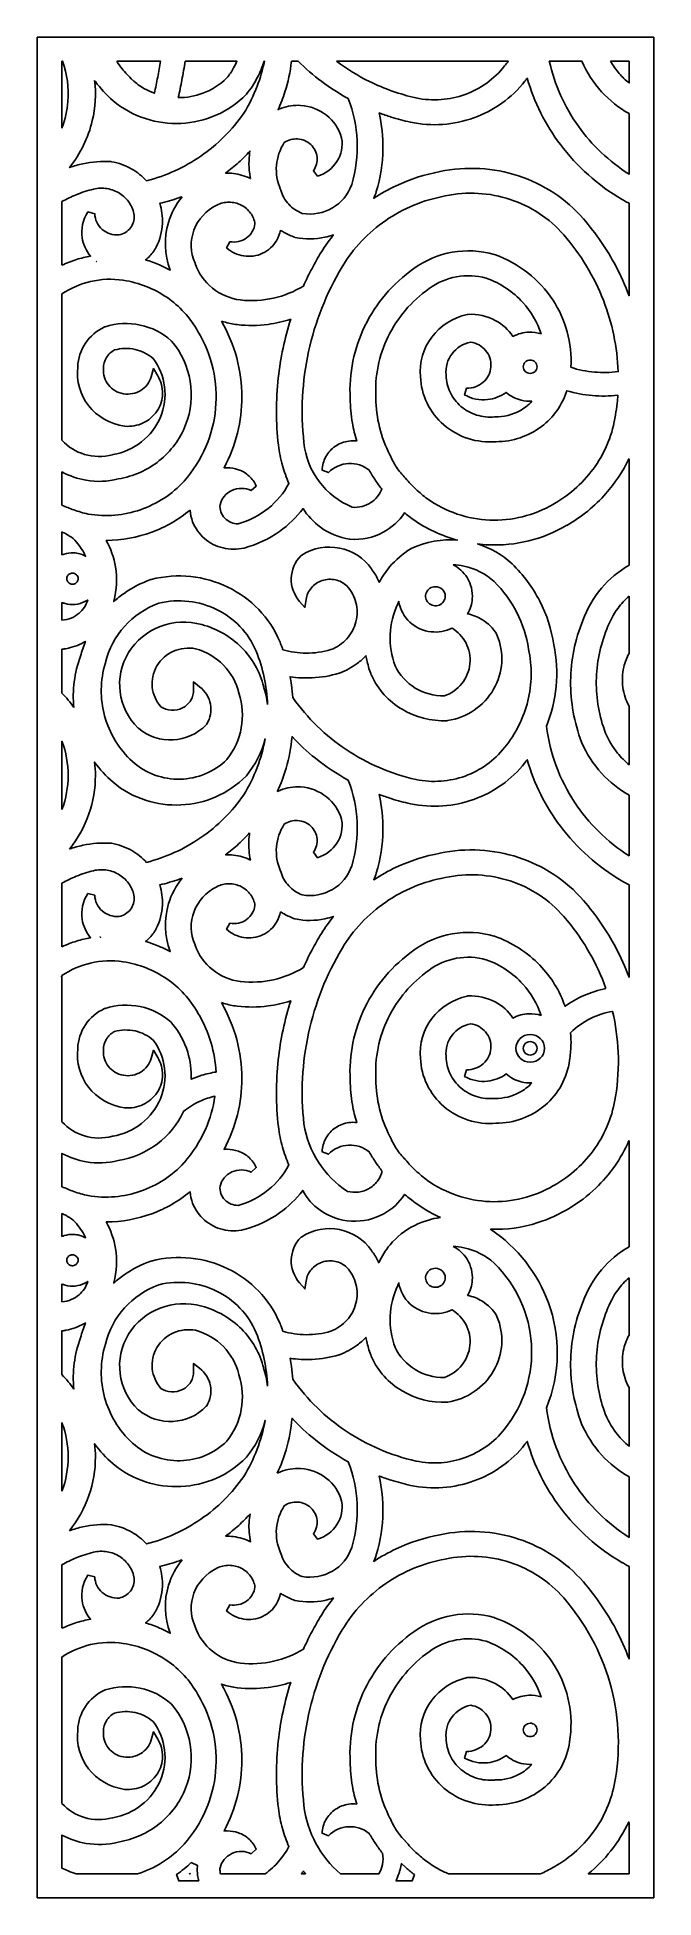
# Model space of a CAD drawing. Header units: centimetres. Extents: x 21 to 27, y -9 to 9.
import ezdxf

# ---------------------------------------------------------------- set-up
doc = ezdxf.new("R2010")
doc.units = ezdxf.units.CM
doc.header["$MEASUREMENT"] = 0
doc.layers.add('layer 1', color=7, linetype='Continuous')

msp = doc.modelspace()

# ---------------------------------------------------------------- linework, layer by layer
at = {"layer": 'layer 1', "color": 250}
for points, knots in [([(21.03704, 9.00077), (21.03704, 9.00077), (26.99977, 9.00077), (26.99977, 9.00077), (26.99977, 9.00077), (26.99977, 9.00077), (26.99977, -9.00021), (26.99977, -9.00021), (26.99977, -9.00021), (26.99977, -9.00021), (21.03704, -9.00021), (21.03704, -9.00021), (21.03704, -9.00021), (21.03704, -9.00021), (21.03704, 9.00077), (21.03704, 9.00077)], [0, 0, 0, 0, 0.2, 0.2, 0.2, 0.2, 0.4, 0.4, 0.4, 0.4, 0.6, 0.6, 0.6, 0.6, 1, 1, 1, 1]), ([(21.27662, 8.76874), (21.27662, 8.76874), (21.27662, 8.12331), (21.27662, 8.12331), (21.27662, 8.12331), (21.30753, 8.20604), (21.32659, 8.29239), (21.33347, 8.37984), (21.33347, 8.37984), (21.34374, 8.51033), (21.32692, 8.64276), (21.28203, 8.76874), (21.28203, 8.76874), (21.28203, 8.76874), (21.27662, 8.76874), (21.27662, 8.76874)], [0, 0, 0, 0, 0.2, 0.2, 0.2, 0.2, 0.4, 0.4, 0.4, 0.4, 0.6, 0.6, 0.6, 0.6, 1, 1, 1, 1]), ([(21.59252, 8.58143), (21.60731, 8.45131), (21.59936, 8.32014), (21.56962, 8.1935), (21.56962, 8.1935), (21.5314, 8.03077), (21.45725, 7.87554), (21.34921, 7.7396), (21.34921, 7.7396), (21.39172, 7.75497), (21.4352, 7.76741), (21.47931, 7.77682), (21.47931, 7.77682), (21.56813, 7.79577), (21.65957, 7.80269), (21.751, 7.79696), (21.751, 7.79696), (21.751, 7.79696), (21.75518, 7.79629), (21.75518, 7.79629), (21.75518, 7.79629), (21.82467, 7.78389), (21.89082, 7.75982), (21.95086, 7.72566), (21.95086, 7.72566), (22.00449, 7.69515), (22.05314, 7.65671), (22.09487, 7.61147), (22.09487, 7.61147), (22.28456, 7.66109), (22.462, 7.74274), (22.61972, 7.85131), (22.61972, 7.85131), (22.78146, 7.96265), (22.92242, 8.10227), (23.03457, 8.26462), (23.03457, 8.26462), (23.08607, 8.34852), (23.12933, 8.43655), (23.16397, 8.52754), (23.16397, 8.52754), (23.19383, 8.606), (23.21728, 8.68665), (23.23409, 8.76874), (23.23409, 8.76874), (23.23409, 8.76874), (23.23066, 8.76874), (23.23066, 8.76874), (23.23066, 8.76874), (23.21437, 8.71501), (23.19324, 8.66293), (23.16752, 8.61312), (23.16752, 8.61312), (23.13763, 8.55523), (23.1017, 8.50037), (23.06011, 8.44951), (23.06011, 8.44951), (23.06011, 8.44951), (23.05788, 8.44722), (23.05788, 8.44722), (23.05788, 8.44722), (22.88607, 8.2722), (22.65852, 8.17798), (22.42682, 8.16701), (22.42682, 8.16701), (22.19523, 8.15604), (21.95932, 8.22832), (21.77067, 8.38628), (21.77067, 8.38628), (21.77067, 8.38628), (21.77012, 8.38654), (21.77012, 8.38654), (21.77012, 8.38654), (21.70613, 8.44208), (21.64887, 8.50444), (21.59915, 8.57228), (21.59915, 8.57228), (21.59692, 8.57532), (21.59471, 8.57837), (21.59252, 8.58143)], [0, 0, 0, 0, 0.04761905, 0.04761905, 0.04761905, 0.04761905, 0.0952381, 0.0952381, 0.0952381, 0.0952381, 0.14285714, 0.14285714, 0.14285714, 0.14285714, 0.19047619, 0.19047619, 0.19047619, 0.19047619, 0.23809524, 0.23809524, 0.23809524, 0.23809524, 0.28571429, 0.28571429, 0.28571429, 0.28571429, 0.33333333, 0.33333333, 0.33333333, 0.33333333, 0.38095238, 0.38095238, 0.38095238, 0.38095238, 0.42857143, 0.42857143, 0.42857143, 0.42857143, 0.47619048, 0.47619048, 0.47619048, 0.47619048, 0.52380952, 0.52380952, 0.52380952, 0.52380952, 0.57142857, 0.57142857, 0.57142857, 0.57142857, 0.61904762, 0.61904762, 0.61904762, 0.61904762, 0.66666667, 0.66666667, 0.66666667, 0.66666667, 0.71428571, 0.71428571, 0.71428571, 0.71428571, 0.76190476, 0.76190476, 0.76190476, 0.76190476, 0.80952381, 0.80952381, 0.80952381, 0.80952381, 0.85714286, 0.85714286, 0.85714286, 0.85714286, 0.9047619, 0.9047619, 0.9047619, 0.9047619, 1, 1, 1, 1]), ([(21.8055, 8.76874), (21.82159, 8.74388), (21.83891, 8.71969), (21.85739, 8.69626), (21.85739, 8.69626), (21.8881, 8.65733), (21.92194, 8.62065), (21.95868, 8.5866), (21.95868, 8.5866), (21.95868, 8.5866), (21.9584, 8.58701), (21.9584, 8.58701), (21.9584, 8.58701), (21.9943, 8.55446), (22.03336, 8.52623), (22.07479, 8.50275), (22.07479, 8.50275), (22.10513, 8.48556), (22.13708, 8.47071), (22.17034, 8.45837), (22.17034, 8.45837), (22.18159, 8.51096), (22.19213, 8.56277), (22.20195, 8.6138), (22.20195, 8.6138), (22.21188, 8.66545), (22.22128, 8.7171), (22.23014, 8.76874), (22.23014, 8.76874), (22.23014, 8.76874), (21.8055, 8.76874), (21.8055, 8.76874)], [0, 0, 0, 0, 0.11111111, 0.11111111, 0.11111111, 0.11111111, 0.22222222, 0.22222222, 0.22222222, 0.22222222, 0.33333333, 0.33333333, 0.33333333, 0.33333333, 0.44444444, 0.44444444, 0.44444444, 0.44444444, 0.55555556, 0.55555556, 0.55555556, 0.55555556, 0.66666667, 0.66666667, 0.66666667, 0.66666667, 0.77777778, 0.77777778, 0.77777778, 0.77777778, 1, 1, 1, 1]), ([(22.46834, 8.76874), (22.45812, 8.7074), (22.44728, 8.64668), (22.43583, 8.58658), (22.43583, 8.58658), (22.42493, 8.52935), (22.41349, 8.47261), (22.40152, 8.4164), (22.40152, 8.4164), (22.4832, 8.41601), (22.56338, 8.43039), (22.63816, 8.45812), (22.63816, 8.45812), (22.72505, 8.49034), (22.80477, 8.54048), (22.87126, 8.60627), (22.87126, 8.60627), (22.89606, 8.63745), (22.91796, 8.67036), (22.9368, 8.70461), (22.9368, 8.70461), (22.9482, 8.72533), (22.95854, 8.74674), (22.9678, 8.76874), (22.9678, 8.76874), (22.9678, 8.76874), (22.46834, 8.76874), (22.46834, 8.76874)], [0, 0, 0, 0, 0.125, 0.125, 0.125, 0.125, 0.25, 0.25, 0.25, 0.25, 0.375, 0.375, 0.375, 0.375, 0.5, 0.5, 0.5, 0.5, 0.625, 0.625, 0.625, 0.625, 0.75, 0.75, 0.75, 0.75, 1, 1, 1, 1]), ([(23.49567, 8.76874), (23.48395, 8.66543), (23.46304, 8.56627), (23.43287, 8.47134), (23.43287, 8.47134), (23.41416, 8.41244), (23.39192, 8.3552), (23.36615, 8.29962), (23.36615, 8.29962), (23.37725, 8.30482), (23.38857, 8.30957), (23.40009, 8.31385), (23.40009, 8.31385), (23.45783, 8.3353), (23.52034, 8.345), (23.58423, 8.34107), (23.58423, 8.34107), (23.67779, 8.33532), (23.76445, 8.301), (23.83403, 8.24614), (23.83403, 8.24614), (23.90355, 8.19132), (23.95581, 8.11606), (23.98063, 8.02839), (23.98063, 8.02839), (23.98063, 8.02839), (23.98133, 8.02489), (23.98133, 8.02489), (23.98133, 8.02489), (23.99497, 7.94399), (23.97699, 7.86438), (23.93546, 7.79879), (23.93546, 7.79879), (23.89383, 7.73305), (23.82865, 7.68135), (23.74798, 7.65643), (23.74798, 7.65643), (23.74798, 7.65643), (23.70804, 7.70914), (23.70804, 7.70914), (23.70804, 7.70914), (23.73659, 7.74862), (23.74823, 7.79506), (23.74381, 7.83991), (23.74381, 7.83991), (23.73938, 7.88486), (23.71889, 7.92837), (23.68319, 7.96185), (23.68319, 7.96185), (23.64771, 7.99514), (23.60217, 8.01349), (23.5555, 8.01635), (23.5555, 8.01635), (23.51073, 8.0191), (23.46517, 8.00762), (23.42666, 7.98144), (23.42666, 7.98144), (23.38304, 7.91437), (23.35761, 7.8388), (23.35097, 7.76147), (23.35097, 7.76147), (23.34416, 7.68218), (23.35721, 7.60145), (23.39073, 7.52653), (23.39073, 7.52653), (23.39073, 7.52653), (23.3924, 7.52181), (23.3924, 7.52181), (23.3924, 7.52181), (23.40669, 7.47028), (23.43331, 7.42346), (23.46926, 7.38456), (23.46926, 7.38456), (23.50456, 7.34638), (23.54866, 7.31602), (23.59876, 7.29653), (23.59876, 7.29653), (23.70304, 7.27875), (23.80617, 7.29938), (23.89151, 7.3488), (23.89151, 7.3488), (23.97783, 7.3988), (24.04597, 7.47825), (24.07871, 7.57719), (24.07871, 7.57719), (24.07871, 7.57719), (24.07844, 7.57624), (24.07844, 7.57624), (24.07844, 7.57624), (24.1199, 7.7144), (24.13733, 7.85756), (24.13099, 8.00002), (24.13099, 8.00002), (24.12482, 8.13838), (24.09624, 8.27554), (24.04547, 8.40629), (24.04547, 8.40629), (23.956, 8.45568), (23.87013, 8.51107), (23.78846, 8.57201), (23.78846, 8.57201), (23.70749, 8.63241), (23.63088, 8.69814), (23.55919, 8.76874), (23.55919, 8.76874), (23.55919, 8.76874), (23.49567, 8.76874), (23.49567, 8.76874)], [0, 0, 0, 0, 0.03571429, 0.03571429, 0.03571429, 0.03571429, 0.07142857, 0.07142857, 0.07142857, 0.07142857, 0.10714286, 0.10714286, 0.10714286, 0.10714286, 0.14285714, 0.14285714, 0.14285714, 0.14285714, 0.17857143, 0.17857143, 0.17857143, 0.17857143, 0.21428571, 0.21428571, 0.21428571, 0.21428571, 0.25, 0.25, 0.25, 0.25, 0.28571429, 0.28571429, 0.28571429, 0.28571429, 0.32142857, 0.32142857, 0.32142857, 0.32142857, 0.35714286, 0.35714286, 0.35714286, 0.35714286, 0.39285714, 0.39285714, 0.39285714, 0.39285714, 0.42857143, 0.42857143, 0.42857143, 0.42857143, 0.46428571, 0.46428571, 0.46428571, 0.46428571, 0.5, 0.5, 0.5, 0.5, 0.53571429, 0.53571429, 0.53571429, 0.53571429, 0.57142857, 0.57142857, 0.57142857, 0.57142857, 0.60714286, 0.60714286, 0.60714286, 0.60714286, 0.64285714, 0.64285714, 0.64285714, 0.64285714, 0.67857143, 0.67857143, 0.67857143, 0.67857143, 0.71428571, 0.71428571, 0.71428571, 0.71428571, 0.75, 0.75, 0.75, 0.75, 0.78571429, 0.78571429, 0.78571429, 0.78571429, 0.82142857, 0.82142857, 0.82142857, 0.82142857, 0.85714286, 0.85714286, 0.85714286, 0.85714286, 0.89285714, 0.89285714, 0.89285714, 0.89285714, 0.92857143, 0.92857143, 0.92857143, 0.92857143, 1, 1, 1, 1]), ([(23.93168, 8.76874), (24.03167, 8.69334), (24.13893, 8.62737), (24.25195, 8.57171), (24.25195, 8.57171), (24.39362, 8.50193), (24.54411, 8.44852), (24.7004, 8.41317), (24.7004, 8.41317), (24.7004, 8.41317), (24.6997, 8.4133), (24.6997, 8.4133), (24.6997, 8.4133), (24.86159, 8.37981), (25.02607, 8.3932), (25.17496, 8.44691), (25.17496, 8.44691), (25.32382, 8.50061), (25.45725, 8.59468), (25.55704, 8.72254), (25.55704, 8.72254), (25.55704, 8.72254), (25.55718, 8.72268), (25.55718, 8.72268), (25.55718, 8.72268), (25.56939, 8.73809), (25.58099, 8.75345), (25.59198, 8.76874), (25.59198, 8.76874), (25.59198, 8.76874), (23.93168, 8.76874), (23.93168, 8.76874)], [0, 0, 0, 0, 0.11111111, 0.11111111, 0.11111111, 0.11111111, 0.22222222, 0.22222222, 0.22222222, 0.22222222, 0.33333333, 0.33333333, 0.33333333, 0.33333333, 0.44444444, 0.44444444, 0.44444444, 0.44444444, 0.55555556, 0.55555556, 0.55555556, 0.55555556, 0.66666667, 0.66666667, 0.66666667, 0.66666667, 0.77777778, 0.77777778, 0.77777778, 0.77777778, 1, 1, 1, 1]), ([(25.9895, 8.76874), (26.03996, 8.54174), (26.13605, 8.32854), (26.27028, 8.14046), (26.27028, 8.14046), (26.40014, 7.9585), (26.56571, 7.80004), (26.76019, 7.67529), (26.76019, 7.67529), (26.76019, 7.67529), (26.76019, 8.26137), (26.76019, 8.26137), (26.76019, 8.26137), (26.66131, 8.31788), (26.57157, 8.38943), (26.49475, 8.47375), (26.49475, 8.47375), (26.41644, 8.55971), (26.35169, 8.65884), (26.30451, 8.76874), (26.30451, 8.76874), (26.30451, 8.76874), (25.9895, 8.76874), (25.9895, 8.76874)], [0, 0, 0, 0, 0.14285714, 0.14285714, 0.14285714, 0.14285714, 0.28571429, 0.28571429, 0.28571429, 0.28571429, 0.42857143, 0.42857143, 0.42857143, 0.42857143, 0.57142857, 0.57142857, 0.57142857, 0.57142857, 0.71428571, 0.71428571, 0.71428571, 0.71428571, 1, 1, 1, 1]), ([(26.58058, 8.76874), (26.60551, 8.72647), (26.63407, 8.68679), (26.66576, 8.65002), (26.66576, 8.65002), (26.69477, 8.61636), (26.72637, 8.58517), (26.76019, 8.55666), (26.76019, 8.55666), (26.76019, 8.55666), (26.76019, 8.76874), (26.76019, 8.76874), (26.76019, 8.76874), (26.76019, 8.76874), (26.58058, 8.76874), (26.58058, 8.76874)], [0, 0, 0, 0, 0.2, 0.2, 0.2, 0.2, 0.4, 0.4, 0.4, 0.4, 0.6, 0.6, 0.6, 0.6, 1, 1, 1, 1]), ([(26.76019, 7.39412), (26.75246, 7.39808), (26.74472, 7.40217), (26.73696, 7.4064), (26.73696, 7.4064), (26.72349, 7.41374), (26.70955, 7.42179), (26.69514, 7.43055), (26.69514, 7.43055), (26.69514, 7.43055), (26.6957, 7.43015), (26.6957, 7.43015), (26.6957, 7.43015), (26.45908, 7.56855), (26.2562, 7.74998), (26.09656, 7.96182), (26.09656, 7.96182), (25.95188, 8.15381), (25.84261, 8.37091), (25.77581, 8.60373), (25.77581, 8.60373), (25.7686, 8.59434), (25.76127, 8.58504), (25.75383, 8.57583), (25.75383, 8.57583), (25.75383, 8.57583), (25.75425, 8.5761), (25.75425, 8.5761), (25.75425, 8.5761), (25.6252, 8.41131), (25.45256, 8.2901), (25.25988, 8.22092), (25.25988, 8.22092), (25.06746, 8.15184), (24.85507, 8.13485), (24.64625, 8.17837), (24.64625, 8.17837), (24.64625, 8.17837), (24.64555, 8.1785), (24.64555, 8.1785), (24.64555, 8.1785), (24.58334, 8.19254), (24.52166, 8.2092), (24.46069, 8.22843), (24.46069, 8.22843), (24.42201, 8.24062), (24.38347, 8.25393), (24.34512, 8.26833), (24.34512, 8.26833), (24.37056, 8.15319), (24.38235, 8.03622), (24.38053, 7.91968), (24.38053, 7.91968), (24.37836, 7.78083), (24.35689, 7.64202), (24.31619, 7.50704), (24.31619, 7.50704), (24.31619, 7.50704), (24.31606, 7.50623), (24.31606, 7.50623), (24.31606, 7.50623), (24.30904, 7.48475), (24.30085, 7.46361), (24.29153, 7.44289), (24.29153, 7.44289), (24.3606, 7.4884), (24.43293, 7.52889), (24.50791, 7.56407), (24.50791, 7.56407), (24.64217, 7.62706), (24.78502, 7.67305), (24.93296, 7.7004), (24.93296, 7.7004), (24.93296, 7.7004), (24.93198, 7.70026), (24.93198, 7.70026), (24.93198, 7.70026), (25.18893, 7.75495), (25.45102, 7.7383), (25.69124, 7.6592), (25.69124, 7.6592), (25.93157, 7.58007), (26.14989, 7.43855), (26.31918, 7.24353), (26.31918, 7.24353), (26.44176, 7.10244), (26.54621, 6.94945), (26.63157, 6.78791), (26.63157, 6.78791), (26.68094, 6.69449), (26.72386, 6.59822), (26.76019, 6.49973), (26.76019, 6.49973), (26.76019, 6.49973), (26.76019, 7.39412), (26.76019, 7.39412)], [0, 0, 0, 0, 0.04, 0.04, 0.04, 0.04, 0.08, 0.08, 0.08, 0.08, 0.12, 0.12, 0.12, 0.12, 0.16, 0.16, 0.16, 0.16, 0.2, 0.2, 0.2, 0.2, 0.24, 0.24, 0.24, 0.24, 0.28, 0.28, 0.28, 0.28, 0.32, 0.32, 0.32, 0.32, 0.36, 0.36, 0.36, 0.36, 0.4, 0.4, 0.4, 0.4, 0.44, 0.44, 0.44, 0.44, 0.48, 0.48, 0.48, 0.48, 0.52, 0.52, 0.52, 0.52, 0.56, 0.56, 0.56, 0.56, 0.6, 0.6, 0.6, 0.6, 0.64, 0.64, 0.64, 0.64, 0.68, 0.68, 0.68, 0.68, 0.72, 0.72, 0.72, 0.72, 0.76, 0.76, 0.76, 0.76, 0.8, 0.8, 0.8, 0.8, 0.84, 0.84, 0.84, 0.84, 0.88, 0.88, 0.88, 0.88, 0.92, 0.92, 0.92, 0.92, 1, 1, 1, 1]), ([(23.08579, 7.81571), (23.08721, 7.84385), (23.09008, 7.87149), (23.0946, 7.89895), (23.0946, 7.89895), (23.05996, 7.8608), (23.02338, 7.82419), (22.98499, 7.78927), (22.98499, 7.78927), (22.94492, 7.75283), (22.90289, 7.71823), (22.85906, 7.68566), (22.85906, 7.68566), (22.88498, 7.68632), (22.9109, 7.68505), (22.93659, 7.68185), (22.93659, 7.68185), (22.99311, 7.67481), (23.04846, 7.65848), (23.1001, 7.63303), (23.1001, 7.63303), (23.09691, 7.64842), (23.09423, 7.66391), (23.09204, 7.67948), (23.09204, 7.67948), (23.08561, 7.72519), (23.08353, 7.7708), (23.08579, 7.81571)], [0, 0, 0, 0, 0.125, 0.125, 0.125, 0.125, 0.25, 0.25, 0.25, 0.25, 0.375, 0.375, 0.375, 0.375, 0.5, 0.5, 0.5, 0.5, 0.625, 0.625, 0.625, 0.625, 0.75, 0.75, 0.75, 0.75, 1, 1, 1, 1]), ([(21.27662, 6.79513), (21.32214, 6.81669), (21.36929, 6.83508), (21.41771, 6.85017), (21.41771, 6.85017), (21.46193, 6.86395), (21.50707, 6.87492), (21.55284, 6.88297), (21.55284, 6.88297), (21.50877, 6.93501), (21.48135, 6.9969), (21.4717, 7.06129), (21.4717, 7.06129), (21.45907, 7.14552), (21.47689, 7.23406), (21.52763, 7.31034), (21.52763, 7.31034), (21.52763, 7.31034), (21.59318, 7.29282), (21.59318, 7.29282), (21.59318, 7.29282), (21.59417, 7.26364), (21.60119, 7.23551), (21.61349, 7.21001), (21.61349, 7.21001), (21.62577, 7.18453), (21.64355, 7.16124), (21.66608, 7.14171), (21.66608, 7.14171), (21.68852, 7.12226), (21.71439, 7.10773), (21.74199, 7.09868), (21.74199, 7.09868), (21.76921, 7.08976), (21.79858, 7.08609), (21.82844, 7.08822), (21.82844, 7.08822), (21.87386, 7.09743), (21.91221, 7.12218), (21.93832, 7.15579), (21.93832, 7.15579), (21.9646, 7.18963), (21.97856, 7.23244), (21.97496, 7.27745), (21.97496, 7.27745), (21.97496, 7.27745), (21.97488, 7.27795), (21.97488, 7.27795), (21.97488, 7.27795), (21.96809, 7.32084), (21.95204, 7.36147), (21.92829, 7.39748), (21.92829, 7.39748), (21.90449, 7.43357), (21.87316, 7.46478), (21.83587, 7.48876), (21.83587, 7.48876), (21.79839, 7.51285), (21.75652, 7.52873), (21.71309, 7.53594), (21.71309, 7.53594), (21.66968, 7.54314), (21.62472, 7.54165), (21.58106, 7.53101), (21.58106, 7.53101), (21.52444, 7.51721), (21.46903, 7.49926), (21.41525, 7.4774), (21.41525, 7.4774), (21.36727, 7.4579), (21.32096, 7.43547), (21.27662, 7.41027), (21.27662, 7.41027), (21.27662, 7.41027), (21.27662, 6.79513), (21.27662, 6.79513)], [0, 0, 0, 0, 0.05, 0.05, 0.05, 0.05, 0.1, 0.1, 0.1, 0.1, 0.15, 0.15, 0.15, 0.15, 0.2, 0.2, 0.2, 0.2, 0.25, 0.25, 0.25, 0.25, 0.3, 0.3, 0.3, 0.3, 0.35, 0.35, 0.35, 0.35, 0.4, 0.4, 0.4, 0.4, 0.45, 0.45, 0.45, 0.45, 0.5, 0.5, 0.5, 0.5, 0.55, 0.55, 0.55, 0.55, 0.6, 0.6, 0.6, 0.6, 0.65, 0.65, 0.65, 0.65, 0.7, 0.7, 0.7, 0.7, 0.75, 0.75, 0.75, 0.75, 0.8, 0.8, 0.8, 0.8, 0.85, 0.85, 0.85, 0.85, 0.9, 0.9, 0.9, 0.9, 1, 1, 1, 1]), ([(22.43723, 7.4573), (22.42707, 7.45357), (22.41685, 7.44992), (22.40659, 7.44637), (22.40659, 7.44637), (22.34683, 7.4257), (22.28502, 7.40809), (22.22136, 7.3938), (22.22136, 7.3938), (22.24146, 7.33024), (22.25004, 7.26438), (22.2472, 7.19905), (22.2472, 7.19905), (22.2438, 7.1207), (22.22397, 7.04288), (22.18794, 6.9705), (22.18794, 6.9705), (22.18794, 6.9705), (22.18752, 6.9697), (22.18752, 6.9697), (22.18752, 6.9697), (22.16854, 6.93399), (22.14398, 6.90158), (22.11489, 6.87349), (22.11489, 6.87349), (22.10529, 6.86422), (22.09522, 6.85544), (22.0847, 6.84717), (22.0847, 6.84717), (22.13073, 6.83337), (22.17588, 6.81698), (22.21991, 6.7981), (22.21991, 6.7981), (22.25527, 6.78293), (22.28992, 6.76614), (22.32373, 6.74778), (22.32373, 6.74778), (22.26553, 6.89947), (22.26208, 7.06016), (22.30581, 7.20736), (22.30581, 7.20736), (22.33255, 7.29738), (22.37694, 7.38241), (22.43723, 7.4573)], [0, 0, 0, 0, 0.08333333, 0.08333333, 0.08333333, 0.08333333, 0.16666667, 0.16666667, 0.16666667, 0.16666667, 0.25, 0.25, 0.25, 0.25, 0.33333333, 0.33333333, 0.33333333, 0.33333333, 0.41666667, 0.41666667, 0.41666667, 0.41666667, 0.5, 0.5, 0.5, 0.5, 0.58333333, 0.58333333, 0.58333333, 0.58333333, 0.66666667, 0.66666667, 0.66666667, 0.66666667, 0.75, 0.75, 0.75, 0.75, 0.83333333, 0.83333333, 0.83333333, 0.83333333, 1, 1, 1, 1]), ([(23.38897, 7.13445), (23.38307, 7.09829), (23.37038, 7.06367), (23.35184, 7.03221), (23.35184, 7.03221), (23.32126, 6.98032), (23.27481, 6.93727), (23.21675, 6.91029), (23.21675, 6.91029), (23.15883, 6.88337), (23.09518, 6.87525), (23.03429, 6.88462), (23.03429, 6.88462), (22.97347, 6.89397), (22.91556, 6.92081), (22.86903, 6.96384), (22.86903, 6.96384), (22.86903, 6.96384), (22.89993, 7.02261), (22.89993, 7.02261), (22.89993, 7.02261), (22.92824, 7.0175), (22.95706, 7.01824), (22.98462, 7.02442), (22.98462, 7.02442), (23.01206, 7.03058), (23.0382, 7.04217), (23.06128, 7.0588), (23.06128, 7.0588), (23.08424, 7.07534), (23.10319, 7.09627), (23.11724, 7.12007), (23.11724, 7.12007), (23.13055, 7.14263), (23.13933, 7.16762), (23.14281, 7.19373), (23.14281, 7.19373), (23.13727, 7.23238), (23.12245, 7.26853), (23.1002, 7.29961), (23.1002, 7.29961), (23.07728, 7.33161), (23.04635, 7.35836), (23.00943, 7.37701), (23.00943, 7.37701), (22.97258, 7.39563), (22.93213, 7.40488), (22.89168, 7.40478), (22.89168, 7.40478), (22.85127, 7.40468), (22.81093, 7.39523), (22.77425, 7.37646), (22.77425, 7.37646), (22.77425, 7.37646), (22.77369, 7.37619), (22.77369, 7.37619), (22.77369, 7.37619), (22.66731, 7.32414), (22.59105, 7.23648), (22.55318, 7.13535), (22.55318, 7.13535), (22.51534, 7.03426), (22.51591, 6.91963), (22.56317, 6.81356), (22.56317, 6.81356), (22.56317, 6.81356), (22.56428, 6.81073), (22.56428, 6.81073), (22.56428, 6.81073), (22.59641, 6.71616), (22.65503, 6.63467), (22.73106, 6.57357), (22.73106, 6.57357), (22.80724, 6.51236), (22.90074, 6.47155), (23.00248, 6.45844), (23.00248, 6.45844), (23.00248, 6.45844), (23.00193, 6.45858), (23.00193, 6.45858), (23.00193, 6.45858), (23.11024, 6.44656), (23.21904, 6.45294), (23.32366, 6.47666), (23.32366, 6.47666), (23.4249, 6.49961), (23.52212, 6.53874), (23.61107, 6.59307), (23.61107, 6.59307), (23.63381, 6.6436), (23.65826, 6.694), (23.68438, 6.74422), (23.68438, 6.74422), (23.71187, 6.79707), (23.74095, 6.84908), (23.77158, 6.90018), (23.77158, 6.90018), (23.77158, 6.90018), (23.77144, 6.90018), (23.77144, 6.90018), (23.77144, 6.90018), (23.80754, 6.96087), (23.84757, 7.01926), (23.89127, 7.07501), (23.89127, 7.07501), (23.89487, 7.07961), (23.8985, 7.08419), (23.90216, 7.08876), (23.90216, 7.08876), (23.87514, 7.07931), (23.84753, 7.07153), (23.81952, 7.06548), (23.81952, 7.06548), (23.72613, 7.0453), (23.62841, 7.04433), (23.53282, 7.06396), (23.53282, 7.06396), (23.53282, 7.06396), (23.52823, 7.06517), (23.52823, 7.06517), (23.52823, 7.06517), (23.49234, 7.07757), (23.45771, 7.09334), (23.42478, 7.11221), (23.42478, 7.11221), (23.4126, 7.11918), (23.40066, 7.12661), (23.38897, 7.13445)], [0, 0, 0, 0, 0.03030303, 0.03030303, 0.03030303, 0.03030303, 0.06060606, 0.06060606, 0.06060606, 0.06060606, 0.09090909, 0.09090909, 0.09090909, 0.09090909, 0.12121212, 0.12121212, 0.12121212, 0.12121212, 0.15151515, 0.15151515, 0.15151515, 0.15151515, 0.18181818, 0.18181818, 0.18181818, 0.18181818, 0.21212121, 0.21212121, 0.21212121, 0.21212121, 0.24242424, 0.24242424, 0.24242424, 0.24242424, 0.27272727, 0.27272727, 0.27272727, 0.27272727, 0.3030303, 0.3030303, 0.3030303, 0.3030303, 0.33333333, 0.33333333, 0.33333333, 0.33333333, 0.36363636, 0.36363636, 0.36363636, 0.36363636, 0.39393939, 0.39393939, 0.39393939, 0.39393939, 0.42424242, 0.42424242, 0.42424242, 0.42424242, 0.45454545, 0.45454545, 0.45454545, 0.45454545, 0.48484848, 0.48484848, 0.48484848, 0.48484848, 0.51515152, 0.51515152, 0.51515152, 0.51515152, 0.54545455, 0.54545455, 0.54545455, 0.54545455, 0.57575758, 0.57575758, 0.57575758, 0.57575758, 0.60606061, 0.60606061, 0.60606061, 0.60606061, 0.63636364, 0.63636364, 0.63636364, 0.63636364, 0.66666667, 0.66666667, 0.66666667, 0.66666667, 0.6969697, 0.6969697, 0.6969697, 0.6969697, 0.72727273, 0.72727273, 0.72727273, 0.72727273, 0.75757576, 0.75757576, 0.75757576, 0.75757576, 0.78787879, 0.78787879, 0.78787879, 0.78787879, 0.81818182, 0.81818182, 0.81818182, 0.81818182, 0.84848485, 0.84848485, 0.84848485, 0.84848485, 0.87878788, 0.87878788, 0.87878788, 0.87878788, 0.90909091, 0.90909091, 0.90909091, 0.90909091, 0.93939394, 0.93939394, 0.93939394, 0.93939394, 1, 1, 1, 1]), ([(26.19752, 5.80708), (26.27197, 5.78311), (26.34872, 5.76765), (26.42621, 5.76083), (26.42621, 5.76083), (26.50233, 5.75414), (26.57935, 5.75579), (26.65581, 5.76591), (26.65581, 5.76591), (26.64678, 6.00359), (26.59778, 6.23648), (26.51219, 6.45587), (26.51219, 6.45587), (26.42302, 6.68444), (26.29397, 6.89864), (26.12889, 7.08863), (26.12889, 7.08863), (25.98889, 7.24988), (25.80853, 7.36672), (25.61018, 7.43181), (25.61018, 7.43181), (25.41163, 7.49696), (25.19506, 7.51042), (24.98285, 7.46485), (24.98285, 7.46485), (24.98285, 7.46485), (24.98173, 7.46458), (24.98173, 7.46458), (24.98173, 7.46458), (24.77228, 7.42622), (24.5767, 7.34453), (24.40691, 7.22771), (24.40691, 7.22771), (24.23725, 7.11097), (24.09324, 6.95895), (23.98679, 6.77983), (23.98679, 6.77983), (23.98679, 6.77983), (23.98665, 6.77983), (23.98665, 6.77983), (23.98665, 6.77983), (23.8328, 6.52291), (23.72346, 6.24556), (23.66101, 5.95869), (23.66101, 5.95869), (23.59854, 5.67174), (23.58295, 5.3752), (23.6166, 5.07996), (23.6166, 5.07996), (23.6166, 5.07996), (23.6166, 5.07929), (23.6166, 5.07929), (23.6166, 5.07929), (23.62961, 4.9406), (23.68159, 4.81083), (23.7635, 4.70198), (23.7635, 4.70198), (23.84434, 4.59454), (23.95421, 4.50773), (24.0844, 4.45309), (24.0844, 4.45309), (24.14888, 4.4483), (24.21098, 4.465), (24.26214, 4.49775), (24.26214, 4.49775), (24.30996, 4.52836), (24.34821, 4.57302), (24.3699, 4.62727), (24.3699, 4.62727), (24.34854, 4.65475), (24.32817, 4.68297), (24.30883, 4.71187), (24.30883, 4.71187), (24.28728, 4.74408), (24.26695, 4.77727), (24.24791, 4.81136), (24.24791, 4.81136), (24.19052, 4.85809), (24.11914, 4.87937), (24.04895, 4.87594), (24.04895, 4.87594), (23.97701, 4.87242), (23.90648, 4.84283), (23.85375, 4.78796), (23.85375, 4.78796), (23.85375, 4.78796), (23.7921, 4.81236), (23.7921, 4.81236), (23.7921, 4.81236), (23.79347, 4.85864), (23.80617, 4.9033), (23.82838, 4.94306), (23.82838, 4.94306), (23.8506, 4.98285), (23.88226, 5.01763), (23.92153, 5.0441), (23.92153, 5.0441), (23.96076, 5.07055), (24.00544, 5.08722), (24.05173, 5.09359), (24.05173, 5.09359), (24.05173, 5.09359), (24.05159, 5.09359), (24.05159, 5.09359), (24.05159, 5.09359), (24.07642, 5.09701), (24.1017, 5.09742), (24.12683, 5.09476), (24.12683, 5.09476), (24.10946, 5.15156), (24.09564, 5.20932), (24.08545, 5.26772), (24.08545, 5.26772), (24.07177, 5.34604), (24.06462, 5.42518), (24.06412, 5.50439), (24.06412, 5.50439), (24.06412, 5.50439), (24.06412, 5.50263), (24.06412, 5.50263), (24.06412, 5.50263), (24.04986, 5.74921), (24.10063, 5.99106), (24.20648, 6.20786), (24.20648, 6.20786), (24.31228, 6.42452), (24.47313, 6.61596), (24.67911, 6.76183), (24.67911, 6.76183), (24.67911, 6.76183), (24.67855, 6.76156), (24.67855, 6.76156), (24.67855, 6.76156), (24.78938, 6.84315), (24.91727, 6.8967), (25.05103, 6.92026), (25.05103, 6.92026), (25.18457, 6.94377), (25.32367, 6.93721), (25.45715, 6.8986), (25.45715, 6.8986), (25.45715, 6.8986), (25.4591, 6.89793), (25.4591, 6.89793), (25.4591, 6.89793), (25.69823, 6.81353), (25.89319, 6.65687), (26.02285, 6.46003), (26.02285, 6.46003), (26.14795, 6.27011), (26.21248, 6.04288), (26.19752, 5.80708)], [0, 0, 0, 0, 0.02564103, 0.02564103, 0.02564103, 0.02564103, 0.05128205, 0.05128205, 0.05128205, 0.05128205, 0.07692308, 0.07692308, 0.07692308, 0.07692308, 0.1025641, 0.1025641, 0.1025641, 0.1025641, 0.12820513, 0.12820513, 0.12820513, 0.12820513, 0.15384615, 0.15384615, 0.15384615, 0.15384615, 0.17948718, 0.17948718, 0.17948718, 0.17948718, 0.20512821, 0.20512821, 0.20512821, 0.20512821, 0.23076923, 0.23076923, 0.23076923, 0.23076923, 0.25641026, 0.25641026, 0.25641026, 0.25641026, 0.28205128, 0.28205128, 0.28205128, 0.28205128, 0.30769231, 0.30769231, 0.30769231, 0.30769231, 0.33333333, 0.33333333, 0.33333333, 0.33333333, 0.35897436, 0.35897436, 0.35897436, 0.35897436, 0.38461538, 0.38461538, 0.38461538, 0.38461538, 0.41025641, 0.41025641, 0.41025641, 0.41025641, 0.43589744, 0.43589744, 0.43589744, 0.43589744, 0.46153846, 0.46153846, 0.46153846, 0.46153846, 0.48717949, 0.48717949, 0.48717949, 0.48717949, 0.51282051, 0.51282051, 0.51282051, 0.51282051, 0.53846154, 0.53846154, 0.53846154, 0.53846154, 0.56410256, 0.56410256, 0.56410256, 0.56410256, 0.58974359, 0.58974359, 0.58974359, 0.58974359, 0.61538462, 0.61538462, 0.61538462, 0.61538462, 0.64102564, 0.64102564, 0.64102564, 0.64102564, 0.66666667, 0.66666667, 0.66666667, 0.66666667, 0.69230769, 0.69230769, 0.69230769, 0.69230769, 0.71794872, 0.71794872, 0.71794872, 0.71794872, 0.74358974, 0.74358974, 0.74358974, 0.74358974, 0.76923077, 0.76923077, 0.76923077, 0.76923077, 0.79487179, 0.79487179, 0.79487179, 0.79487179, 0.82051282, 0.82051282, 0.82051282, 0.82051282, 0.84615385, 0.84615385, 0.84615385, 0.84615385, 0.87179487, 0.87179487, 0.87179487, 0.87179487, 0.8974359, 0.8974359, 0.8974359, 0.8974359, 0.92307692, 0.92307692, 0.92307692, 0.92307692, 0.94871795, 0.94871795, 0.94871795, 0.94871795, 1, 1, 1, 1]), ([(21.27662, 4.47372), (21.31385, 4.45656), (21.35195, 4.44109), (21.3908, 4.42738), (21.3908, 4.42738), (21.4358, 4.41151), (21.48179, 4.39798), (21.52861, 4.38694), (21.52861, 4.38694), (21.70145, 4.35864), (21.87569, 4.37468), (22.03566, 4.42966), (22.03566, 4.42966), (22.19582, 4.48471), (22.34162, 4.57876), (22.45732, 4.70638), (22.45732, 4.70638), (22.45732, 4.70638), (22.45704, 4.70611), (22.45704, 4.70611), (22.45704, 4.70611), (22.63598, 4.90878), (22.73892, 5.15539), (22.76246, 5.40905), (22.76246, 5.40905), (22.78599, 5.6628), (22.73007, 5.92331), (22.59126, 6.15369), (22.59126, 6.15369), (22.59126, 6.15369), (22.5907, 6.1549), (22.5907, 6.1549), (22.5907, 6.1549), (22.51718, 6.28768), (22.41344, 6.39988), (22.28955, 6.48462), (22.28955, 6.48462), (22.16572, 6.56931), (22.0218, 6.62647), (21.86785, 6.64919), (21.86785, 6.64919), (21.86785, 6.64919), (21.86771, 6.64933), (21.86771, 6.64933), (21.86771, 6.64933), (21.76221, 6.66548), (21.65536, 6.661), (21.55307, 6.63729), (21.55307, 6.63729), (21.45472, 6.61449), (21.3608, 6.57384), (21.27662, 6.51658), (21.27662, 6.51658), (21.27662, 6.51658), (21.27662, 5.10068), (21.27662, 5.10068), (21.27662, 5.10068), (21.33583, 5.03613), (21.41155, 4.98969), (21.49446, 4.96497), (21.49446, 4.96497), (21.58043, 4.93933), (21.67423, 4.9369), (21.76551, 4.96165), (21.76551, 4.96165), (21.76551, 4.96165), (21.76885, 4.96233), (21.76885, 4.96233), (21.76885, 4.96233), (21.87247, 4.98056), (21.96771, 5.02396), (22.04693, 5.08648), (22.04693, 5.08648), (22.12606, 5.14894), (22.18912, 5.23051), (22.2285, 5.32519), (22.2285, 5.32519), (22.26786, 5.41984), (22.28077, 5.52107), (22.26841, 5.6194), (22.26841, 5.6194), (22.25622, 5.71635), (22.21944, 5.81034), (22.15922, 5.89228), (22.15922, 5.89228), (22.10821, 5.93636), (22.04736, 5.96619), (21.9829, 5.98037), (21.9829, 5.98037), (21.91833, 5.99458), (21.85004, 5.99315), (21.78429, 5.9747), (21.78429, 5.9747), (21.75187, 5.95717), (21.72542, 5.93176), (21.70689, 5.90162), (21.70689, 5.90162), (21.68781, 5.87057), (21.67732, 5.83455), (21.67756, 5.79704), (21.67756, 5.79704), (21.67756, 5.79704), (21.67756, 5.79421), (21.67756, 5.79421), (21.67756, 5.79421), (21.67258, 5.73538), (21.69097, 5.67975), (21.72552, 5.6364), (21.72552, 5.6364), (21.76014, 5.59295), (21.81098, 5.56157), (21.87079, 5.55136), (21.87079, 5.55136), (21.93066, 5.54114), (21.98958, 5.55381), (22.0375, 5.5832), (22.0375, 5.5832), (22.08532, 5.61253), (22.12225, 5.65862), (22.13827, 5.71534), (22.13827, 5.71534), (22.13827, 5.71534), (22.16068, 5.79462), (22.16068, 5.79462), (22.16068, 5.79462), (22.16068, 5.79462), (22.20341, 5.7237), (22.20341, 5.7237), (22.20341, 5.7237), (22.23505, 5.67119), (22.25021, 5.61239), (22.24904, 5.55396), (22.24904, 5.55396), (22.24786, 5.49529), (22.23035, 5.43699), (22.19665, 5.38574), (22.19665, 5.38574), (22.16301, 5.33457), (22.11589, 5.29459), (22.06148, 5.26874), (22.06148, 5.26874), (22.00739, 5.24303), (21.94598, 5.2315), (21.88341, 5.23705), (21.88341, 5.23705), (21.88341, 5.23705), (21.88146, 5.23719), (21.88146, 5.23719), (21.88146, 5.23719), (21.73752, 5.25772), (21.61529, 5.33218), (21.53366, 5.43646), (21.53366, 5.43646), (21.45277, 5.53979), (21.41183, 5.6725), (21.42922, 5.81107), (21.42922, 5.81107), (21.43171, 5.8938), (21.45803, 5.9725), (21.50306, 6.03953), (21.50306, 6.03953), (21.54809, 6.10657), (21.61174, 6.16178), (21.68889, 6.19754), (21.68889, 6.19754), (21.68889, 6.19754), (21.6932, 6.19915), (21.6932, 6.19915), (21.6932, 6.19915), (21.80465, 6.23466), (21.92163, 6.23948), (22.03226, 6.21613), (22.03226, 6.21613), (22.14308, 6.19274), (22.24748, 6.14119), (22.33355, 6.06401), (22.33355, 6.06401), (22.33355, 6.06401), (22.33689, 6.06037), (22.33689, 6.06037), (22.33689, 6.06037), (22.43219, 5.94648), (22.49276, 5.81237), (22.51618, 5.67241), (22.51618, 5.67241), (22.53958, 5.53255), (22.52585, 5.38686), (22.47258, 5.24971), (22.47258, 5.24971), (22.41928, 5.11248), (22.33046, 4.99411), (22.21771, 4.90388), (22.21771, 4.90388), (22.10519, 4.81384), (21.96882, 4.75175), (21.82009, 4.72679), (21.82009, 4.72679), (21.71634, 4.70052), (21.61083, 4.69722), (21.51011, 4.71432), (21.51011, 4.71432), (21.42804, 4.72826), (21.34903, 4.75578), (21.27662, 4.79548), (21.27662, 4.79548), (21.27662, 4.79548), (21.27662, 4.47372), (21.27662, 4.47372)], [0, 0, 0, 0, 0.01886792, 0.01886792, 0.01886792, 0.01886792, 0.03773585, 0.03773585, 0.03773585, 0.03773585, 0.05660377, 0.05660377, 0.05660377, 0.05660377, 0.0754717, 0.0754717, 0.0754717, 0.0754717, 0.09433962, 0.09433962, 0.09433962, 0.09433962, 0.11320755, 0.11320755, 0.11320755, 0.11320755, 0.13207547, 0.13207547, 0.13207547, 0.13207547, 0.1509434, 0.1509434, 0.1509434, 0.1509434, 0.16981132, 0.16981132, 0.16981132, 0.16981132, 0.18867925, 0.18867925, 0.18867925, 0.18867925, 0.20754717, 0.20754717, 0.20754717, 0.20754717, 0.22641509, 0.22641509, 0.22641509, 0.22641509, 0.24528302, 0.24528302, 0.24528302, 0.24528302, 0.26415094, 0.26415094, 0.26415094, 0.26415094, 0.28301887, 0.28301887, 0.28301887, 0.28301887, 0.30188679, 0.30188679, 0.30188679, 0.30188679, 0.32075472, 0.32075472, 0.32075472, 0.32075472, 0.33962264, 0.33962264, 0.33962264, 0.33962264, 0.35849057, 0.35849057, 0.35849057, 0.35849057, 0.37735849, 0.37735849, 0.37735849, 0.37735849, 0.39622642, 0.39622642, 0.39622642, 0.39622642, 0.41509434, 0.41509434, 0.41509434, 0.41509434, 0.43396226, 0.43396226, 0.43396226, 0.43396226, 0.45283019, 0.45283019, 0.45283019, 0.45283019, 0.47169811, 0.47169811, 0.47169811, 0.47169811, 0.49056604, 0.49056604, 0.49056604, 0.49056604, 0.50943396, 0.50943396, 0.50943396, 0.50943396, 0.52830189, 0.52830189, 0.52830189, 0.52830189, 0.54716981, 0.54716981, 0.54716981, 0.54716981, 0.56603774, 0.56603774, 0.56603774, 0.56603774, 0.58490566, 0.58490566, 0.58490566, 0.58490566, 0.60377358, 0.60377358, 0.60377358, 0.60377358, 0.62264151, 0.62264151, 0.62264151, 0.62264151, 0.64150943, 0.64150943, 0.64150943, 0.64150943, 0.66037736, 0.66037736, 0.66037736, 0.66037736, 0.67924528, 0.67924528, 0.67924528, 0.67924528, 0.69811321, 0.69811321, 0.69811321, 0.69811321, 0.71698113, 0.71698113, 0.71698113, 0.71698113, 0.73584906, 0.73584906, 0.73584906, 0.73584906, 0.75471698, 0.75471698, 0.75471698, 0.75471698, 0.77358491, 0.77358491, 0.77358491, 0.77358491, 0.79245283, 0.79245283, 0.79245283, 0.79245283, 0.81132075, 0.81132075, 0.81132075, 0.81132075, 0.83018868, 0.83018868, 0.83018868, 0.83018868, 0.8490566, 0.8490566, 0.8490566, 0.8490566, 0.86792453, 0.86792453, 0.86792453, 0.86792453, 0.88679245, 0.88679245, 0.88679245, 0.88679245, 0.90566038, 0.90566038, 0.90566038, 0.90566038, 0.9245283, 0.9245283, 0.9245283, 0.9245283, 0.94339623, 0.94339623, 0.94339623, 0.94339623, 0.96226415, 0.96226415, 0.96226415, 0.96226415, 1, 1, 1, 1]), ([(21.60811, 6.83087), (21.60811, 6.83087), (21.6081, 6.83081), (21.6081, 6.83081), (21.6081, 6.83081), (21.60884, 6.83032), (21.6092, 6.8301), (21.60811, 6.83087)], [0, 0, 0, 0, 0.33333333, 0.33333333, 0.33333333, 0.33333333, 1, 1, 1, 1]), ([(26.65205, 5.53603), (26.56979, 5.52742), (26.4875, 5.52669), (26.40635, 5.53375), (26.40635, 5.53375), (26.32296, 5.541), (26.24005, 5.55647), (26.15891, 5.58004), (26.15891, 5.58004), (26.115, 5.44022), (26.02809, 5.32107), (25.91445, 5.23495), (25.91445, 5.23495), (25.79129, 5.14163), (25.63689, 5.08711), (25.47198, 5.08713), (25.47198, 5.08713), (25.47198, 5.08713), (25.4749, 5.08713), (25.4749, 5.08713), (25.4749, 5.08713), (25.383, 5.0795), (25.29125, 5.09042), (25.20504, 5.11816), (25.20504, 5.11816), (25.11897, 5.14586), (25.03866, 5.19037), (24.96949, 5.24997), (24.96949, 5.24997), (24.90048, 5.30944), (24.84554, 5.3815), (24.80707, 5.46117), (24.80707, 5.46117), (24.76857, 5.54092), (24.74669, 5.628), (24.74383, 5.71743), (24.74383, 5.71743), (24.74383, 5.71743), (24.7441, 5.71514), (24.7441, 5.71514), (24.7441, 5.71514), (24.73008, 5.85655), (24.77155, 5.99188), (24.8523, 6.09951), (24.8523, 6.09951), (24.93307, 6.20717), (25.05321, 6.2872), (25.19649, 6.31799), (25.19649, 6.31799), (25.19649, 6.31799), (25.20206, 6.31894), (25.20206, 6.31894), (25.20206, 6.31894), (25.29577, 6.32443), (25.38711, 6.30328), (25.4664, 6.26069), (25.4664, 6.26069), (25.53484, 6.22392), (25.59409, 6.17111), (25.63791, 6.10563), (25.63791, 6.10563), (25.68581, 6.13123), (25.73858, 6.14507), (25.79179, 6.14701), (25.79179, 6.14701), (25.83144, 6.14846), (25.87142, 6.14325), (25.90986, 6.13132), (25.90986, 6.13132), (25.87283, 6.24398), (25.81234, 6.34668), (25.73346, 6.43381), (25.73346, 6.43381), (25.63912, 6.53801), (25.51848, 6.61989), (25.38027, 6.66983), (25.38027, 6.66983), (25.28539, 6.69631), (25.1868, 6.70028), (25.09224, 6.68314), (25.09224, 6.68314), (24.99735, 6.66594), (24.90655, 6.62744), (24.82772, 6.56908), (24.82772, 6.56908), (24.82772, 6.56908), (24.82716, 6.56854), (24.82716, 6.56854), (24.82716, 6.56854), (24.65402, 6.44625), (24.51901, 6.28564), (24.4305, 6.10393), (24.4305, 6.10393), (24.34201, 5.92225), (24.29991, 5.7192), (24.31258, 5.51198), (24.31258, 5.51198), (24.31258, 5.51198), (24.31258, 5.50996), (24.31258, 5.50996), (24.31258, 5.50996), (24.31288, 5.41449), (24.32461, 5.3197), (24.34731, 5.22744), (24.34731, 5.22744), (24.37003, 5.13516), (24.40373, 5.0454), (24.44796, 4.96001), (24.44796, 4.96001), (24.44796, 4.96001), (24.44893, 4.95772), (24.44893, 4.95772), (24.44893, 4.95772), (24.4664, 4.91649), (24.48774, 4.87703), (24.51263, 4.83981), (24.51263, 4.83981), (24.5375, 4.80261), (24.56598, 4.7676), (24.59774, 4.73526), (24.59774, 4.73526), (24.59774, 4.73526), (24.59955, 4.73324), (24.59955, 4.73324), (24.59955, 4.73324), (24.63069, 4.69626), (24.66408, 4.66103), (24.69954, 4.62771), (24.69954, 4.62771), (24.73474, 4.59463), (24.77199, 4.56347), (24.81111, 4.53441), (24.81111, 4.53441), (24.99024, 4.40708), (25.20028, 4.33846), (25.41301, 4.3297), (25.41301, 4.3297), (25.626, 4.32094), (25.84149, 4.37211), (26.03118, 4.48437), (26.03118, 4.48437), (26.03118, 4.48437), (26.03174, 4.48478), (26.03174, 4.48478), (26.03174, 4.48478), (26.19415, 4.5766), (26.33036, 4.70168), (26.43255, 4.84876), (26.43255, 4.84876), (26.53483, 4.99597), (26.60321, 5.16532), (26.62985, 5.34553), (26.62985, 5.34553), (26.62985, 5.34553), (26.62999, 5.34593), (26.62999, 5.34593), (26.62999, 5.34593), (26.63615, 5.38372), (26.64131, 5.42215), (26.64549, 5.4612), (26.64549, 5.4612), (26.64808, 5.48543), (26.65026, 5.51038), (26.65205, 5.53603)], [0, 0, 0, 0, 0.02380952, 0.02380952, 0.02380952, 0.02380952, 0.04761905, 0.04761905, 0.04761905, 0.04761905, 0.07142857, 0.07142857, 0.07142857, 0.07142857, 0.0952381, 0.0952381, 0.0952381, 0.0952381, 0.11904762, 0.11904762, 0.11904762, 0.11904762, 0.14285714, 0.14285714, 0.14285714, 0.14285714, 0.16666667, 0.16666667, 0.16666667, 0.16666667, 0.19047619, 0.19047619, 0.19047619, 0.19047619, 0.21428571, 0.21428571, 0.21428571, 0.21428571, 0.23809524, 0.23809524, 0.23809524, 0.23809524, 0.26190476, 0.26190476, 0.26190476, 0.26190476, 0.28571429, 0.28571429, 0.28571429, 0.28571429, 0.30952381, 0.30952381, 0.30952381, 0.30952381, 0.33333333, 0.33333333, 0.33333333, 0.33333333, 0.35714286, 0.35714286, 0.35714286, 0.35714286, 0.38095238, 0.38095238, 0.38095238, 0.38095238, 0.4047619, 0.4047619, 0.4047619, 0.4047619, 0.42857143, 0.42857143, 0.42857143, 0.42857143, 0.45238095, 0.45238095, 0.45238095, 0.45238095, 0.47619048, 0.47619048, 0.47619048, 0.47619048, 0.5, 0.5, 0.5, 0.5, 0.52380952, 0.52380952, 0.52380952, 0.52380952, 0.54761905, 0.54761905, 0.54761905, 0.54761905, 0.57142857, 0.57142857, 0.57142857, 0.57142857, 0.5952381, 0.5952381, 0.5952381, 0.5952381, 0.61904762, 0.61904762, 0.61904762, 0.61904762, 0.64285714, 0.64285714, 0.64285714, 0.64285714, 0.66666667, 0.66666667, 0.66666667, 0.66666667, 0.69047619, 0.69047619, 0.69047619, 0.69047619, 0.71428571, 0.71428571, 0.71428571, 0.71428571, 0.73809524, 0.73809524, 0.73809524, 0.73809524, 0.76190476, 0.76190476, 0.76190476, 0.76190476, 0.78571429, 0.78571429, 0.78571429, 0.78571429, 0.80952381, 0.80952381, 0.80952381, 0.80952381, 0.83333333, 0.83333333, 0.83333333, 0.83333333, 0.85714286, 0.85714286, 0.85714286, 0.85714286, 0.88095238, 0.88095238, 0.88095238, 0.88095238, 0.9047619, 0.9047619, 0.9047619, 0.9047619, 0.92857143, 0.92857143, 0.92857143, 0.92857143, 0.95238095, 0.95238095, 0.95238095, 0.95238095, 1, 1, 1, 1]), ([(22.81762, 6.25485), (22.95006, 6.02707), (23.01627, 5.77412), (23.01624, 5.52125), (23.01624, 5.52125), (23.01622, 5.28566), (22.95869, 5.05002), (22.8437, 4.83474), (22.8437, 4.83474), (22.85393, 4.83546), (22.86417, 4.83573), (22.87438, 4.83555), (22.87438, 4.83555), (22.91075, 4.83492), (22.94719, 4.82863), (22.98231, 4.81673), (22.98231, 4.81673), (23.02158, 4.8034), (23.05695, 4.78229), (23.08646, 4.75521), (23.08646, 4.75521), (23.11588, 4.7282), (23.13951, 4.69517), (23.15535, 4.65792), (23.15535, 4.65792), (23.15535, 4.65792), (23.1065, 4.61412), (23.1065, 4.61412), (23.1065, 4.61412), (23.07732, 4.62838), (23.04545, 4.6357), (23.01343, 4.63603), (23.01343, 4.63603), (22.98136, 4.63637), (22.94926, 4.6297), (22.91966, 4.616), (22.91966, 4.616), (22.89018, 4.60236), (22.86471, 4.58238), (22.84484, 4.55801), (22.84484, 4.55801), (22.82566, 4.53449), (22.81182, 4.50706), (22.80471, 4.47745), (22.80471, 4.47745), (22.80269, 4.45342), (22.80583, 4.42974), (22.81362, 4.40782), (22.81362, 4.40782), (22.8216, 4.38538), (22.83435, 4.36459), (22.85132, 4.34694), (22.85132, 4.34694), (22.86835, 4.32922), (22.88885, 4.31542), (22.91132, 4.30614), (22.91132, 4.30614), (22.93242, 4.29743), (22.95542, 4.29272), (22.97909, 4.29251), (22.97909, 4.29251), (23.08715, 4.32268), (23.18637, 4.3742), (23.27125, 4.44265), (23.27125, 4.44265), (23.35323, 4.50875), (23.42161, 4.5905), (23.47143, 4.68389), (23.47143, 4.68389), (23.44602, 4.74029), (23.42494, 4.79818), (23.40832, 4.85711), (23.40832, 4.85711), (23.39025, 4.92115), (23.37735, 4.98691), (23.36978, 5.05379), (23.36978, 5.05379), (23.36978, 5.05379), (23.36978, 5.05366), (23.36978, 5.05366), (23.36978, 5.05366), (23.34505, 5.27043), (23.34471, 5.48857), (23.36837, 5.70428), (23.36837, 5.70428), (23.38946, 5.8966), (23.42955, 6.08681), (23.48836, 6.27222), (23.48836, 6.27222), (23.41731, 6.24907), (23.34419, 6.23252), (23.27001, 6.2227), (23.27001, 6.2227), (23.17147, 6.20965), (23.07138, 6.20856), (22.97209, 6.21972), (22.97209, 6.21972), (22.97209, 6.21972), (22.97153, 6.21986), (22.97153, 6.21986), (22.97153, 6.21986), (22.92706, 6.22546), (22.88334, 6.23472), (22.84085, 6.24749), (22.84085, 6.24749), (22.83306, 6.24983), (22.82531, 6.25229), (22.81762, 6.25485)], [0, 0, 0, 0, 0.03571429, 0.03571429, 0.03571429, 0.03571429, 0.07142857, 0.07142857, 0.07142857, 0.07142857, 0.10714286, 0.10714286, 0.10714286, 0.10714286, 0.14285714, 0.14285714, 0.14285714, 0.14285714, 0.17857143, 0.17857143, 0.17857143, 0.17857143, 0.21428571, 0.21428571, 0.21428571, 0.21428571, 0.25, 0.25, 0.25, 0.25, 0.28571429, 0.28571429, 0.28571429, 0.28571429, 0.32142857, 0.32142857, 0.32142857, 0.32142857, 0.35714286, 0.35714286, 0.35714286, 0.35714286, 0.39285714, 0.39285714, 0.39285714, 0.39285714, 0.42857143, 0.42857143, 0.42857143, 0.42857143, 0.46428571, 0.46428571, 0.46428571, 0.46428571, 0.5, 0.5, 0.5, 0.5, 0.53571429, 0.53571429, 0.53571429, 0.53571429, 0.57142857, 0.57142857, 0.57142857, 0.57142857, 0.60714286, 0.60714286, 0.60714286, 0.60714286, 0.64285714, 0.64285714, 0.64285714, 0.64285714, 0.67857143, 0.67857143, 0.67857143, 0.67857143, 0.71428571, 0.71428571, 0.71428571, 0.71428571, 0.75, 0.75, 0.75, 0.75, 0.78571429, 0.78571429, 0.78571429, 0.78571429, 0.82142857, 0.82142857, 0.82142857, 0.82142857, 0.85714286, 0.85714286, 0.85714286, 0.85714286, 0.89285714, 0.89285714, 0.89285714, 0.89285714, 0.92857143, 0.92857143, 0.92857143, 0.92857143, 1, 1, 1, 1]), ([(25.82128, 5.47827), (25.78616, 5.47664), (25.75117, 5.48023), (25.71751, 5.48874), (25.71751, 5.48874), (25.66425, 5.5022), (25.61439, 5.52782), (25.57263, 5.56441), (25.57263, 5.56441), (25.51933, 5.5251), (25.45691, 5.50161), (25.39259, 5.49473), (25.39259, 5.49473), (25.31741, 5.48669), (25.2396, 5.50134), (25.17074, 5.53995), (25.17074, 5.53995), (25.17074, 5.53995), (25.18911, 5.60424), (25.18911, 5.60424), (25.18911, 5.60424), (25.25062, 5.60326), (25.30715, 5.62556), (25.34943, 5.66292), (25.34943, 5.66292), (25.39161, 5.7002), (25.41962, 5.75264), (25.42423, 5.81208), (25.42423, 5.81208), (25.42885, 5.87161), (25.40925, 5.92754), (25.37332, 5.97046), (25.37332, 5.97046), (25.33837, 6.01223), (25.28804, 6.04192), (25.22954, 6.05094), (25.22954, 6.05094), (25.15465, 6.0358), (25.09154, 5.99461), (25.04889, 5.93875), (25.04889, 5.93875), (25.00524, 5.88157), (24.98309, 5.80894), (24.99176, 5.73311), (24.99176, 5.73311), (24.99176, 5.73311), (24.99204, 5.72987), (24.99204, 5.72987), (24.99204, 5.72987), (24.99312, 5.67219), (25.00662, 5.61612), (25.03095, 5.56499), (25.03095, 5.56499), (25.05538, 5.51365), (25.09061, 5.46724), (25.13507, 5.42908), (25.13507, 5.42908), (25.1796, 5.39086), (25.2314, 5.36253), (25.28688, 5.34523), (25.28688, 5.34523), (25.34234, 5.32794), (25.40149, 5.32167), (25.46073, 5.32756), (25.46073, 5.32756), (25.46073, 5.32756), (25.46491, 5.32783), (25.46491, 5.32783), (25.46491, 5.32783), (25.54819, 5.32657), (25.62865, 5.34667), (25.69906, 5.38429), (25.69906, 5.38429), (25.74463, 5.40864), (25.78602, 5.44031), (25.82128, 5.47827)], [0, 0, 0, 0, 0.05, 0.05, 0.05, 0.05, 0.1, 0.1, 0.1, 0.1, 0.15, 0.15, 0.15, 0.15, 0.2, 0.2, 0.2, 0.2, 0.25, 0.25, 0.25, 0.25, 0.3, 0.3, 0.3, 0.3, 0.35, 0.35, 0.35, 0.35, 0.4, 0.4, 0.4, 0.4, 0.45, 0.45, 0.45, 0.45, 0.5, 0.5, 0.5, 0.5, 0.55, 0.55, 0.55, 0.55, 0.6, 0.6, 0.6, 0.6, 0.65, 0.65, 0.65, 0.65, 0.7, 0.7, 0.7, 0.7, 0.75, 0.75, 0.75, 0.75, 0.8, 0.8, 0.8, 0.8, 0.85, 0.85, 0.85, 0.85, 0.9, 0.9, 0.9, 0.9, 1, 1, 1, 1]), ([(25.87175, 5.81248), (25.87175, 5.83043), (25.86424, 5.84667), (25.8521, 5.85843), (25.8521, 5.85843), (25.83996, 5.87018), (25.82319, 5.87746), (25.80466, 5.87746), (25.80466, 5.87746), (25.78613, 5.87746), (25.76935, 5.87018), (25.75721, 5.85843), (25.75721, 5.85843), (25.74507, 5.84667), (25.73757, 5.83043), (25.73757, 5.81248), (25.73757, 5.81248), (25.73757, 5.79454), (25.74507, 5.77829), (25.75721, 5.76653), (25.75721, 5.76653), (25.76935, 5.75478), (25.78613, 5.7475), (25.80466, 5.7475), (25.80466, 5.7475), (25.82319, 5.7475), (25.83996, 5.75478), (25.8521, 5.76653), (25.8521, 5.76653), (25.86424, 5.77829), (25.87175, 5.79454), (25.87175, 5.81248), (25.87175, 5.81248), (25.87175, 5.81248), (25.87175, 5.81248), (25.87175, 5.81248)], [0, 0, 0, 0, 0.1, 0.1, 0.1, 0.1, 0.2, 0.2, 0.2, 0.2, 0.3, 0.3, 0.3, 0.3, 0.4, 0.4, 0.4, 0.4, 0.5, 0.5, 0.5, 0.5, 0.6, 0.6, 0.6, 0.6, 0.7, 0.7, 0.7, 0.7, 0.8, 0.8, 0.8, 0.8, 1, 1, 1, 1]), ([(26.76019, 4.91702), (26.75945, 4.91855), (26.75872, 4.92007), (26.75799, 4.92158), (26.75799, 4.92158), (26.70066, 4.79947), (26.62623, 4.68639), (26.5373, 4.58529), (26.5373, 4.58529), (26.43053, 4.46392), (26.30274, 4.35976), (26.15848, 4.27797), (26.15848, 4.27797), (26.15848, 4.27797), (26.15904, 4.27824), (26.15904, 4.27824), (26.15904, 4.27824), (25.9259, 4.14067), (25.66157, 4.07817), (25.40069, 4.08926), (25.40069, 4.08926), (25.36553, 4.09075), (25.33043, 4.0936), (25.29547, 4.09776), (25.29547, 4.09776), (25.41774, 4.06011), (25.53231, 3.99598), (25.62948, 3.9068), (25.62948, 3.9068), (25.62948, 3.9068), (25.63032, 3.90599), (25.63032, 3.90599), (25.63032, 3.90599), (25.73906, 3.79938), (25.82874, 3.67744), (25.89678, 3.54519), (25.89678, 3.54519), (25.96462, 3.41333), (26.01105, 3.27109), (26.03353, 3.12344), (26.03353, 3.12344), (26.06131, 2.99016), (26.06869, 2.8541), (26.05606, 2.7195), (26.05606, 2.7195), (26.04373, 2.58797), (26.01223, 2.4582), (25.96196, 2.33417), (25.96196, 2.33417), (25.99487, 2.06954), (26.0891, 1.81927), (26.23363, 1.6), (26.23363, 1.6), (26.36852, 1.39534), (26.54704, 1.21789), (26.76019, 1.08114), (26.76019, 1.08114), (26.76019, 1.08114), (26.76019, 1.66724), (26.76019, 1.66724), (26.76019, 1.66724), (26.66131, 1.72376), (26.57157, 1.7953), (26.49475, 1.87963), (26.49475, 1.87963), (26.41526, 1.96689), (26.34973, 2.06773), (26.30238, 2.17962), (26.30238, 2.17962), (26.30238, 2.17962), (26.30196, 2.1807), (26.30196, 2.1807), (26.30196, 2.1807), (26.22891, 2.37117), (26.19342, 2.57106), (26.19542, 2.77035), (26.19542, 2.77035), (26.19741, 2.96985), (26.23685, 3.16906), (26.31362, 3.35794), (26.31362, 3.35794), (26.31362, 3.35794), (26.31306, 3.3566), (26.31306, 3.3566), (26.31306, 3.3566), (26.35388, 3.47189), (26.41566, 3.57795), (26.4944, 3.67043), (26.4944, 3.67043), (26.56918, 3.75826), (26.65891, 3.83356), (26.76019, 3.89262), (26.76019, 3.89262), (26.76019, 3.89262), (26.76019, 4.91702), (26.76019, 4.91702)], [0, 0, 0, 0, 0.04, 0.04, 0.04, 0.04, 0.08, 0.08, 0.08, 0.08, 0.12, 0.12, 0.12, 0.12, 0.16, 0.16, 0.16, 0.16, 0.2, 0.2, 0.2, 0.2, 0.24, 0.24, 0.24, 0.24, 0.28, 0.28, 0.28, 0.28, 0.32, 0.32, 0.32, 0.32, 0.36, 0.36, 0.36, 0.36, 0.4, 0.4, 0.4, 0.4, 0.44, 0.44, 0.44, 0.44, 0.48, 0.48, 0.48, 0.48, 0.52, 0.52, 0.52, 0.52, 0.56, 0.56, 0.56, 0.56, 0.6, 0.6, 0.6, 0.6, 0.64, 0.64, 0.64, 0.64, 0.68, 0.68, 0.68, 0.68, 0.72, 0.72, 0.72, 0.72, 0.76, 0.76, 0.76, 0.76, 0.8, 0.8, 0.8, 0.8, 0.84, 0.84, 0.84, 0.84, 0.88, 0.88, 0.88, 0.88, 0.92, 0.92, 0.92, 0.92, 1, 1, 1, 1]), ([(25.10349, 4.13452), (24.94746, 4.17603), (24.79771, 4.24522), (24.66236, 4.34179), (24.66236, 4.34179), (24.66236, 4.34179), (24.6618, 4.34219), (24.6618, 4.34219), (24.6618, 4.34219), (24.64334, 4.35586), (24.62546, 4.36973), (24.60817, 4.38378), (24.60817, 4.38378), (24.60188, 4.3889), (24.59561, 4.39408), (24.58937, 4.39933), (24.58937, 4.39933), (24.53695, 4.31941), (24.46526, 4.25515), (24.38225, 4.21081), (24.38225, 4.21081), (24.28643, 4.15962), (24.1757, 4.1349), (24.06228, 4.14315), (24.06228, 4.14315), (24.06228, 4.14315), (24.05922, 4.14369), (24.05922, 4.14369), (24.05922, 4.14369), (23.95467, 4.16031), (23.85758, 4.20118), (23.77516, 4.26104), (23.77516, 4.26104), (23.70835, 4.30956), (23.65124, 4.37048), (23.60764, 4.44099), (23.60764, 4.44099), (23.54364, 4.35588), (23.4668, 4.28138), (23.38022, 4.21972), (23.38022, 4.21972), (23.27799, 4.14693), (23.1621, 4.09202), (23.03764, 4.05863), (23.03764, 4.05863), (23.03764, 4.05863), (23.03653, 4.05836), (23.03653, 4.05836), (23.03653, 4.05836), (22.9688, 4.04244), (22.89929, 4.04314), (22.83379, 4.05904), (22.83379, 4.05904), (22.76804, 4.075), (22.70633, 4.10613), (22.6545, 4.151), (22.6545, 4.151), (22.60279, 4.19576), (22.56399, 4.25168), (22.54022, 4.31327), (22.54022, 4.31327), (22.5265, 4.34885), (22.51787, 4.38628), (22.51476, 4.42449), (22.51476, 4.42449), (22.40418, 4.33314), (22.27893, 4.26169), (22.14497, 4.21236), (22.14497, 4.21236), (22.00503, 4.16082), (21.85576, 4.13341), (21.70397, 4.13263), (21.70397, 4.13263), (21.74877, 4.05211), (21.77883, 3.96532), (21.79352, 3.87611), (21.79352, 3.87611), (21.81146, 3.76709), (21.80639, 3.65454), (21.77714, 3.54545), (21.77714, 3.54545), (21.77686, 3.54384), (21.77657, 3.54223), (21.77628, 3.54061), (21.77628, 3.54061), (21.80814, 3.56904), (21.84175, 3.59561), (21.87693, 3.6202), (21.87693, 3.6202), (21.95622, 3.67562), (22.04309, 3.72061), (22.13537, 3.75364), (22.13537, 3.75364), (22.13537, 3.75364), (22.13858, 3.75458), (22.13858, 3.75458), (22.13858, 3.75458), (22.39547, 3.82051), (22.65752, 3.78857), (22.88005, 3.68046), (22.88005, 3.68046), (23.10271, 3.57229), (23.2859, 3.3879), (23.38495, 3.14901), (23.38495, 3.14901), (23.38495, 3.14901), (23.38509, 3.1486), (23.38509, 3.1486), (23.38509, 3.1486), (23.39197, 3.13147), (23.39779, 3.11648), (23.40254, 3.10364), (23.40254, 3.10364), (23.40587, 3.09464), (23.40928, 3.08511), (23.4128, 3.07505), (23.4128, 3.07505), (23.48578, 3.05372), (23.56126, 3.0427), (23.63693, 3.042), (23.63693, 3.042), (23.71795, 3.04126), (23.79908, 3.05239), (23.87749, 3.07543), (23.87749, 3.07543), (23.93785, 3.09886), (23.99044, 3.13556), (24.03173, 3.1816), (24.03173, 3.1816), (24.07348, 3.22816), (24.10385, 3.28425), (24.11922, 3.34586), (24.11922, 3.34586), (24.13458, 3.40742), (24.13402, 3.47072), (24.11884, 3.53058), (24.11884, 3.53058), (24.10378, 3.58994), (24.07439, 3.64584), (24.03193, 3.69324), (24.03193, 3.69324), (24.00035, 3.72263), (23.96167, 3.74226), (23.92056, 3.75113), (23.92056, 3.75113), (23.87912, 3.76007), (23.83503, 3.75805), (23.79309, 3.74405), (23.79309, 3.74405), (23.75122, 3.73007), (23.71527, 3.70537), (23.68833, 3.6736), (23.68833, 3.6736), (23.66134, 3.64179), (23.64328, 3.60286), (23.63727, 3.56049), (23.63727, 3.56049), (23.63727, 3.56049), (23.62643, 3.48404), (23.62643, 3.48404), (23.62643, 3.48404), (23.62643, 3.48404), (23.57492, 3.54283), (23.57492, 3.54283), (23.57492, 3.54283), (23.5183, 3.60746), (23.49152, 3.68749), (23.49407, 3.76655), (23.49407, 3.76655), (23.49662, 3.84575), (23.52852, 3.92411), (23.58923, 3.98523), (23.58923, 3.98523), (23.58923, 3.98523), (23.59521, 3.99022), (23.59521, 3.99022), (23.59521, 3.99022), (23.70746, 4.06167), (23.83909, 4.08235), (23.96122, 4.05802), (23.96122, 4.05802), (24.08333, 4.0337), (24.19583, 3.96437), (24.26986, 3.8558), (24.26986, 3.8558), (24.26986, 3.8558), (24.26902, 3.85701), (24.26902, 3.85701), (24.26902, 3.85701), (24.29304, 3.825), (24.31405, 3.79091), (24.33184, 3.75517), (24.33184, 3.75517), (24.33636, 3.74608), (24.34067, 3.73689), (24.34477, 3.7276), (24.34477, 3.7276), (24.37285, 3.78058), (24.40664, 3.83036), (24.44548, 3.87616), (24.44548, 3.87616), (24.50339, 3.94445), (24.57248, 4.00383), (24.65053, 4.05167), (24.65053, 4.05167), (24.65053, 4.05167), (24.65401, 4.05356), (24.65401, 4.05356), (24.65401, 4.05356), (24.79692, 4.12048), (24.95213, 4.14665), (25.10349, 4.13452)], [0, 0, 0, 0, 0.01851852, 0.01851852, 0.01851852, 0.01851852, 0.03703704, 0.03703704, 0.03703704, 0.03703704, 0.05555556, 0.05555556, 0.05555556, 0.05555556, 0.07407407, 0.07407407, 0.07407407, 0.07407407, 0.09259259, 0.09259259, 0.09259259, 0.09259259, 0.11111111, 0.11111111, 0.11111111, 0.11111111, 0.12962963, 0.12962963, 0.12962963, 0.12962963, 0.14814815, 0.14814815, 0.14814815, 0.14814815, 0.16666667, 0.16666667, 0.16666667, 0.16666667, 0.18518519, 0.18518519, 0.18518519, 0.18518519, 0.2037037, 0.2037037, 0.2037037, 0.2037037, 0.22222222, 0.22222222, 0.22222222, 0.22222222, 0.24074074, 0.24074074, 0.24074074, 0.24074074, 0.25925926, 0.25925926, 0.25925926, 0.25925926, 0.27777778, 0.27777778, 0.27777778, 0.27777778, 0.2962963, 0.2962963, 0.2962963, 0.2962963, 0.31481481, 0.31481481, 0.31481481, 0.31481481, 0.33333333, 0.33333333, 0.33333333, 0.33333333, 0.35185185, 0.35185185, 0.35185185, 0.35185185, 0.37037037, 0.37037037, 0.37037037, 0.37037037, 0.38888889, 0.38888889, 0.38888889, 0.38888889, 0.40740741, 0.40740741, 0.40740741, 0.40740741, 0.42592593, 0.42592593, 0.42592593, 0.42592593, 0.44444444, 0.44444444, 0.44444444, 0.44444444, 0.46296296, 0.46296296, 0.46296296, 0.46296296, 0.48148148, 0.48148148, 0.48148148, 0.48148148, 0.5, 0.5, 0.5, 0.5, 0.51851852, 0.51851852, 0.51851852, 0.51851852, 0.53703704, 0.53703704, 0.53703704, 0.53703704, 0.55555556, 0.55555556, 0.55555556, 0.55555556, 0.57407407, 0.57407407, 0.57407407, 0.57407407, 0.59259259, 0.59259259, 0.59259259, 0.59259259, 0.61111111, 0.61111111, 0.61111111, 0.61111111, 0.62962963, 0.62962963, 0.62962963, 0.62962963, 0.64814815, 0.64814815, 0.64814815, 0.64814815, 0.66666667, 0.66666667, 0.66666667, 0.66666667, 0.68518519, 0.68518519, 0.68518519, 0.68518519, 0.7037037, 0.7037037, 0.7037037, 0.7037037, 0.72222222, 0.72222222, 0.72222222, 0.72222222, 0.74074074, 0.74074074, 0.74074074, 0.74074074, 0.75925926, 0.75925926, 0.75925926, 0.75925926, 0.77777778, 0.77777778, 0.77777778, 0.77777778, 0.7962963, 0.7962963, 0.7962963, 0.7962963, 0.81481481, 0.81481481, 0.81481481, 0.81481481, 0.83333333, 0.83333333, 0.83333333, 0.83333333, 0.85185185, 0.85185185, 0.85185185, 0.85185185, 0.87037037, 0.87037037, 0.87037037, 0.87037037, 0.88888889, 0.88888889, 0.88888889, 0.88888889, 0.90740741, 0.90740741, 0.90740741, 0.90740741, 0.92592593, 0.92592593, 0.92592593, 0.92592593, 0.94444444, 0.94444444, 0.94444444, 0.94444444, 0.96296296, 0.96296296, 0.96296296, 0.96296296, 1, 1, 1, 1]), ([(21.27662, 3.99246), (21.28381, 3.99541), (21.29114, 3.99805), (21.2986, 4.00037), (21.2986, 4.00037), (21.32703, 4.0092), (21.35699, 4.01339), (21.38728, 4.01227), (21.38728, 4.01227), (21.4294, 4.01071), (21.46957, 3.99924), (21.50493, 3.97979), (21.50493, 3.97979), (21.5006, 3.98921), (21.49601, 3.99852), (21.49116, 4.00771), (21.49116, 4.00771), (21.46372, 4.05967), (21.42812, 4.10747), (21.38533, 4.14924), (21.38533, 4.14924), (21.36227, 4.16733), (21.33778, 4.18322), (21.31221, 4.19687), (21.31221, 4.19687), (21.30051, 4.20311), (21.28864, 4.20887), (21.27662, 4.21413), (21.27662, 4.21413), (21.27662, 4.21413), (21.27662, 3.99246), (21.27662, 3.99246)], [0, 0, 0, 0, 0.11111111, 0.11111111, 0.11111111, 0.11111111, 0.22222222, 0.22222222, 0.22222222, 0.22222222, 0.33333333, 0.33333333, 0.33333333, 0.33333333, 0.44444444, 0.44444444, 0.44444444, 0.44444444, 0.55555556, 0.55555556, 0.55555556, 0.55555556, 0.66666667, 0.66666667, 0.66666667, 0.66666667, 0.77777778, 0.77777778, 0.77777778, 0.77777778, 1, 1, 1, 1]), ([(21.43247, 3.76197), (21.43247, 3.76197), (21.43247, 3.76197), (21.43247, 3.76197), (21.43247, 3.76197), (21.43247, 3.76913), (21.43105, 3.77603), (21.42836, 3.7823), (21.42836, 3.7823), (21.42836, 3.7823), (21.42836, 3.78244), (21.42836, 3.78244), (21.42836, 3.78244), (21.42566, 3.78875), (21.42166, 3.79458), (21.41653, 3.79955), (21.41653, 3.79955), (21.41131, 3.80459), (21.40525, 3.8085), (21.39871, 3.81112), (21.39871, 3.81112), (21.39224, 3.81371), (21.38507, 3.81508), (21.37758, 3.81508), (21.37758, 3.81508), (21.36633, 3.81508), (21.35577, 3.81189), (21.34706, 3.80626), (21.34706, 3.80626), (21.33818, 3.80051), (21.33104, 3.79231), (21.32682, 3.78242), (21.32682, 3.78242), (21.3226, 3.77254), (21.32169, 3.76181), (21.3238, 3.75159), (21.3238, 3.75159), (21.3259, 3.74142), (21.33098, 3.73191), (21.33875, 3.72441), (21.33875, 3.72441), (21.34659, 3.71683), (21.35642, 3.71191), (21.36685, 3.70991), (21.36685, 3.70991), (21.37737, 3.70789), (21.38843, 3.7088), (21.39864, 3.7129), (21.39864, 3.7129), (21.40897, 3.71705), (21.41746, 3.72396), (21.42336, 3.73251), (21.42336, 3.73251), (21.42917, 3.74093), (21.43246, 3.75112), (21.43247, 3.76197)], [0, 0, 0, 0, 0.06666667, 0.06666667, 0.06666667, 0.06666667, 0.13333333, 0.13333333, 0.13333333, 0.13333333, 0.2, 0.2, 0.2, 0.2, 0.26666667, 0.26666667, 0.26666667, 0.26666667, 0.33333333, 0.33333333, 0.33333333, 0.33333333, 0.4, 0.4, 0.4, 0.4, 0.46666667, 0.46666667, 0.46666667, 0.46666667, 0.53333333, 0.53333333, 0.53333333, 0.53333333, 0.6, 0.6, 0.6, 0.6, 0.66666667, 0.66666667, 0.66666667, 0.66666667, 0.73333333, 0.73333333, 0.73333333, 0.73333333, 0.8, 0.8, 0.8, 0.8, 0.86666667, 0.86666667, 0.86666667, 0.86666667, 1, 1, 1, 1]), ([(25.05995, 3.89624), (25.11393, 3.86762), (25.16054, 3.82546), (25.19392, 3.77221), (25.19392, 3.77221), (25.23341, 3.7092), (25.2502, 3.63763), (25.24502, 3.56764), (25.24502, 3.56764), (25.24126, 3.51685), (25.22586, 3.46679), (25.19912, 3.42134), (25.19912, 3.42134), (25.24858, 3.41179), (25.29548, 3.39364), (25.3377, 3.36815), (25.3377, 3.36815), (25.39679, 3.33248), (25.44664, 3.2824), (25.48145, 3.22142), (25.48145, 3.22142), (25.48145, 3.22142), (25.48312, 3.21791), (25.48312, 3.21791), (25.48312, 3.21791), (25.51942, 3.13211), (25.53457, 3.04094), (25.529, 2.95123), (25.529, 2.95123), (25.52342, 2.86145), (25.4971, 2.77268), (25.45048, 2.69177), (25.45048, 2.69177), (25.40391, 2.61096), (25.33969, 2.54267), (25.26361, 2.49087), (25.26361, 2.49087), (25.1875, 2.43904), (25.0994, 2.4036), (25.00514, 2.3885), (25.00514, 2.3885), (25.00514, 2.3885), (25.00096, 2.38796), (25.00096, 2.38796), (25.00096, 2.38796), (24.84412, 2.38137), (24.69301, 2.42167), (24.56505, 2.49842), (24.56505, 2.49842), (24.43718, 2.5751), (24.33262, 2.68817), (24.26877, 2.8272), (24.26877, 2.8272), (24.26877, 2.8272), (24.26779, 2.82936), (24.26779, 2.82936), (24.26779, 2.82936), (24.25155, 2.87206), (24.23819, 2.91599), (24.22779, 2.96086), (24.22779, 2.96086), (24.22351, 2.97934), (24.21975, 2.99776), (24.21652, 3.01607), (24.21652, 3.01607), (24.19066, 2.98913), (24.16261, 2.96439), (24.13266, 2.94209), (24.13266, 2.94209), (24.08031, 2.9031), (24.0223, 2.87148), (23.96029, 2.84845), (23.96029, 2.84845), (23.96029, 2.84845), (23.95821, 2.84778), (23.95821, 2.84778), (23.95821, 2.84778), (23.87262, 2.82182), (23.78453, 2.80669), (23.69611, 2.80248), (23.69611, 2.80248), (23.6253, 2.7991), (23.5539, 2.80276), (23.48302, 2.81349), (23.48302, 2.81349), (23.48802, 2.78698), (23.49243, 2.76023), (23.49625, 2.73326), (23.49625, 2.73326), (23.50219, 2.69139), (23.50658, 2.6506), (23.50944, 2.61095), (23.50944, 2.61095), (23.64859, 2.41264), (23.82351, 2.24304), (24.02388, 2.10909), (24.02388, 2.10909), (24.22677, 1.97344), (24.45586, 1.87435), (24.70039, 1.81902), (24.70039, 1.81902), (24.70039, 1.81902), (24.69969, 1.81916), (24.69969, 1.81916), (24.69969, 1.81916), (24.86158, 1.78565), (25.02606, 1.79903), (25.17493, 1.85274), (25.17493, 1.85274), (25.3238, 1.90643), (25.45722, 2.0005), (25.557, 2.12836), (25.557, 2.12836), (25.557, 2.12836), (25.55742, 2.1289), (25.55742, 2.1289), (25.55742, 2.1289), (25.66645, 2.26326), (25.74214, 2.41745), (25.78167, 2.57986), (25.78167, 2.57986), (25.82124, 2.74249), (25.82465, 2.91327), (25.78905, 3.0806), (25.78905, 3.0806), (25.78905, 3.0806), (25.78863, 3.08262), (25.78863, 3.08262), (25.78863, 3.08262), (25.77052, 3.20582), (25.7323, 3.32457), (25.67611, 3.43466), (25.67611, 3.43466), (25.62005, 3.54448), (25.54612, 3.64573), (25.45643, 3.73425), (25.45643, 3.73425), (25.37301, 3.81007), (25.27134, 3.86056), (25.16339, 3.88321), (25.16339, 3.88321), (25.1294, 3.89034), (25.09479, 3.89471), (25.05995, 3.89624)], [0, 0, 0, 0, 0.02702703, 0.02702703, 0.02702703, 0.02702703, 0.05405405, 0.05405405, 0.05405405, 0.05405405, 0.08108108, 0.08108108, 0.08108108, 0.08108108, 0.10810811, 0.10810811, 0.10810811, 0.10810811, 0.13513514, 0.13513514, 0.13513514, 0.13513514, 0.16216216, 0.16216216, 0.16216216, 0.16216216, 0.18918919, 0.18918919, 0.18918919, 0.18918919, 0.21621622, 0.21621622, 0.21621622, 0.21621622, 0.24324324, 0.24324324, 0.24324324, 0.24324324, 0.27027027, 0.27027027, 0.27027027, 0.27027027, 0.2972973, 0.2972973, 0.2972973, 0.2972973, 0.32432432, 0.32432432, 0.32432432, 0.32432432, 0.35135135, 0.35135135, 0.35135135, 0.35135135, 0.37837838, 0.37837838, 0.37837838, 0.37837838, 0.40540541, 0.40540541, 0.40540541, 0.40540541, 0.43243243, 0.43243243, 0.43243243, 0.43243243, 0.45945946, 0.45945946, 0.45945946, 0.45945946, 0.48648649, 0.48648649, 0.48648649, 0.48648649, 0.51351351, 0.51351351, 0.51351351, 0.51351351, 0.54054054, 0.54054054, 0.54054054, 0.54054054, 0.56756757, 0.56756757, 0.56756757, 0.56756757, 0.59459459, 0.59459459, 0.59459459, 0.59459459, 0.62162162, 0.62162162, 0.62162162, 0.62162162, 0.64864865, 0.64864865, 0.64864865, 0.64864865, 0.67567568, 0.67567568, 0.67567568, 0.67567568, 0.7027027, 0.7027027, 0.7027027, 0.7027027, 0.72972973, 0.72972973, 0.72972973, 0.72972973, 0.75675676, 0.75675676, 0.75675676, 0.75675676, 0.78378378, 0.78378378, 0.78378378, 0.78378378, 0.81081081, 0.81081081, 0.81081081, 0.81081081, 0.83783784, 0.83783784, 0.83783784, 0.83783784, 0.86486486, 0.86486486, 0.86486486, 0.86486486, 0.89189189, 0.89189189, 0.89189189, 0.89189189, 0.91891892, 0.91891892, 0.91891892, 0.91891892, 0.94594595, 0.94594595, 0.94594595, 0.94594595, 1, 1, 1, 1]), ([(24.98329, 3.59245), (24.98325, 3.61784), (24.97261, 3.64083), (24.95542, 3.65747), (24.95542, 3.65747), (24.9382, 3.67415), (24.91441, 3.68446), (24.88813, 3.68446), (24.88813, 3.68446), (24.86876, 3.68446), (24.85047, 3.67888), (24.83527, 3.66903), (24.83527, 3.66903), (24.81992, 3.65909), (24.80756, 3.64487), (24.80023, 3.62769), (24.80023, 3.62769), (24.7929, 3.61053), (24.79129, 3.59197), (24.79492, 3.57434), (24.79492, 3.57434), (24.79854, 3.55676), (24.80735, 3.54027), (24.82087, 3.5272), (24.82087, 3.5272), (24.83446, 3.51406), (24.8515, 3.50553), (24.86959, 3.50206), (24.86959, 3.50206), (24.88775, 3.49857), (24.9069, 3.50017), (24.92464, 3.50729), (24.92464, 3.50729), (24.94247, 3.51446), (24.95718, 3.52643), (24.9674, 3.54126), (24.9674, 3.54126), (24.97755, 3.55598), (24.98329, 3.57369), (24.98329, 3.59245), (24.98329, 3.59245), (24.98329, 3.59245), (24.98329, 3.59245), (24.98329, 3.59245)], [0, 0, 0, 0, 0.08333333, 0.08333333, 0.08333333, 0.08333333, 0.16666667, 0.16666667, 0.16666667, 0.16666667, 0.25, 0.25, 0.25, 0.25, 0.33333333, 0.33333333, 0.33333333, 0.33333333, 0.41666667, 0.41666667, 0.41666667, 0.41666667, 0.5, 0.5, 0.5, 0.5, 0.58333333, 0.58333333, 0.58333333, 0.58333333, 0.66666667, 0.66666667, 0.66666667, 0.66666667, 0.75, 0.75, 0.75, 0.75, 0.83333333, 0.83333333, 0.83333333, 0.83333333, 1, 1, 1, 1]), ([(21.27662, 3.36018), (21.33972, 3.36486), (21.39738, 3.38978), (21.44227, 3.42861), (21.44227, 3.42861), (21.48122, 3.4623), (21.51051, 3.50635), (21.52539, 3.55662), (21.52539, 3.55662), (21.51623, 3.55044), (21.50667, 3.54484), (21.49678, 3.53986), (21.49678, 3.53986), (21.43994, 3.51125), (21.37208, 3.50303), (21.30579, 3.52156), (21.30579, 3.52156), (21.2957, 3.52438), (21.28597, 3.52773), (21.27662, 3.53154), (21.27662, 3.53154), (21.27662, 3.53154), (21.27662, 3.36018), (21.27662, 3.36018)], [0, 0, 0, 0, 0.14285714, 0.14285714, 0.14285714, 0.14285714, 0.28571429, 0.28571429, 0.28571429, 0.28571429, 0.42857143, 0.42857143, 0.42857143, 0.42857143, 0.57142857, 0.57142857, 0.57142857, 0.57142857, 0.71428571, 0.71428571, 0.71428571, 0.71428571, 1, 1, 1, 1]), ([(23.26416, 2.5446), (23.25737, 2.7195), (23.22085, 2.89396), (23.15395, 3.06073), (23.15395, 3.06073), (23.15395, 3.06073), (23.15409, 3.06032), (23.15409, 3.06032), (23.15409, 3.06032), (23.07887, 3.24114), (22.94041, 3.38109), (22.77198, 3.46381), (22.77198, 3.46381), (22.60406, 3.5463), (22.4063, 3.5719), (22.2117, 3.52443), (22.2117, 3.52443), (22.08244, 3.47642), (21.96968, 3.39891), (21.88137, 3.30074), (21.88137, 3.30074), (21.79254, 3.20199), (21.72849, 3.08244), (21.6973, 2.9511), (21.6973, 2.9511), (21.6973, 2.9511), (21.69674, 2.94908), (21.69674, 2.94908), (21.69674, 2.94908), (21.64437, 2.77845), (21.64347, 2.60079), (21.68886, 2.43504), (21.68886, 2.43504), (21.73423, 2.26936), (21.8259, 2.11553), (21.95868, 1.99246), (21.95868, 1.99246), (21.95868, 1.99246), (21.9584, 1.99287), (21.9584, 1.99287), (21.9584, 1.99287), (22.08825, 1.87519), (22.25482, 1.81865), (22.41996, 1.82238), (22.41996, 1.82238), (22.58445, 1.8261), (22.74746, 1.88965), (22.87127, 2.01216), (22.87127, 2.01216), (22.94349, 2.10298), (22.99053, 2.20809), (23.01061, 2.31788), (23.01061, 2.31788), (23.03081, 2.42833), (23.02369, 2.54348), (22.98746, 2.65353), (22.98746, 2.65353), (22.98746, 2.65353), (22.98676, 2.65636), (22.98676, 2.65636), (22.98676, 2.65636), (22.96259, 2.75945), (22.91032, 2.85206), (22.83784, 2.92614), (22.83784, 2.92614), (22.76569, 2.9999), (22.67345, 3.05528), (22.56892, 3.08436), (22.56892, 3.08436), (22.49472, 3.09814), (22.42019, 3.08848), (22.35483, 3.05956), (22.35483, 3.05956), (22.28903, 3.03045), (22.23237, 2.98176), (22.19456, 2.91781), (22.19456, 2.91781), (22.15677, 2.85387), (22.14213, 2.78189), (22.14953, 2.71216), (22.14953, 2.71216), (22.15681, 2.64365), (22.1853, 2.57727), (22.23396, 2.52276), (22.23396, 2.52276), (22.26422, 2.50272), (22.29909, 2.49144), (22.33468, 2.48917), (22.33468, 2.48917), (22.37166, 2.48681), (22.40914, 2.49415), (22.44282, 2.51145), (22.44282, 2.51145), (22.47661, 2.5288), (22.50388, 2.55464), (22.52247, 2.58538), (22.52247, 2.58538), (22.54099, 2.616), (22.55087, 2.65169), (22.54996, 2.68889), (22.54996, 2.68889), (22.54996, 2.68889), (22.54816, 2.76259), (22.54816, 2.76259), (22.54816, 2.76259), (22.54816, 2.76259), (22.60772, 2.71666), (22.60772, 2.71666), (22.60772, 2.71666), (22.6642, 2.6731), (22.69972, 2.61259), (22.71188, 2.54789), (22.71188, 2.54789), (22.72402, 2.48335), (22.71277, 2.41467), (22.67574, 2.3546), (22.67574, 2.3546), (22.67574, 2.3546), (22.67143, 2.34894), (22.67143, 2.34894), (22.67143, 2.34894), (22.58493, 2.25817), (22.46908, 2.20895), (22.35087, 2.2027), (22.35087, 2.2027), (22.23277, 2.19646), (22.11218, 2.23316), (22.01605, 2.31423), (22.01605, 2.31423), (22.01605, 2.31423), (22.01424, 2.31598), (22.01424, 2.31598), (22.01424, 2.31598), (21.91442, 2.41343), (21.85494, 2.53732), (21.83852, 2.66627), (21.83852, 2.66627), (21.8221, 2.79521), (21.8487, 2.92931), (21.92102, 3.04723), (21.92102, 3.04723), (21.9934, 3.16524), (22.10232, 3.25207), (22.22712, 3.2998), (22.22712, 3.2998), (22.35185, 3.3475), (22.49259, 3.35617), (22.62869, 3.31791), (22.62869, 3.31791), (22.62869, 3.31791), (22.62814, 3.31818), (22.62814, 3.31818), (22.62814, 3.31818), (22.77711, 3.27847), (22.90904, 3.20097), (23.0127, 3.09695), (23.0127, 3.09695), (23.1163, 2.99298), (23.19155, 2.8626), (23.22721, 2.71708), (23.22721, 2.71708), (23.22721, 2.71708), (23.22652, 2.71923), (23.22652, 2.71923), (23.22652, 2.71923), (23.24492, 2.66175), (23.25741, 2.60328), (23.26416, 2.5446)], [0, 0, 0, 0, 0.02325581, 0.02325581, 0.02325581, 0.02325581, 0.04651163, 0.04651163, 0.04651163, 0.04651163, 0.06976744, 0.06976744, 0.06976744, 0.06976744, 0.09302326, 0.09302326, 0.09302326, 0.09302326, 0.11627907, 0.11627907, 0.11627907, 0.11627907, 0.13953488, 0.13953488, 0.13953488, 0.13953488, 0.1627907, 0.1627907, 0.1627907, 0.1627907, 0.18604651, 0.18604651, 0.18604651, 0.18604651, 0.20930233, 0.20930233, 0.20930233, 0.20930233, 0.23255814, 0.23255814, 0.23255814, 0.23255814, 0.25581395, 0.25581395, 0.25581395, 0.25581395, 0.27906977, 0.27906977, 0.27906977, 0.27906977, 0.30232558, 0.30232558, 0.30232558, 0.30232558, 0.3255814, 0.3255814, 0.3255814, 0.3255814, 0.34883721, 0.34883721, 0.34883721, 0.34883721, 0.37209302, 0.37209302, 0.37209302, 0.37209302, 0.39534884, 0.39534884, 0.39534884, 0.39534884, 0.41860465, 0.41860465, 0.41860465, 0.41860465, 0.44186047, 0.44186047, 0.44186047, 0.44186047, 0.46511628, 0.46511628, 0.46511628, 0.46511628, 0.48837209, 0.48837209, 0.48837209, 0.48837209, 0.51162791, 0.51162791, 0.51162791, 0.51162791, 0.53488372, 0.53488372, 0.53488372, 0.53488372, 0.55813953, 0.55813953, 0.55813953, 0.55813953, 0.58139535, 0.58139535, 0.58139535, 0.58139535, 0.60465116, 0.60465116, 0.60465116, 0.60465116, 0.62790698, 0.62790698, 0.62790698, 0.62790698, 0.65116279, 0.65116279, 0.65116279, 0.65116279, 0.6744186, 0.6744186, 0.6744186, 0.6744186, 0.69767442, 0.69767442, 0.69767442, 0.69767442, 0.72093023, 0.72093023, 0.72093023, 0.72093023, 0.74418605, 0.74418605, 0.74418605, 0.74418605, 0.76744186, 0.76744186, 0.76744186, 0.76744186, 0.79069767, 0.79069767, 0.79069767, 0.79069767, 0.81395349, 0.81395349, 0.81395349, 0.81395349, 0.8372093, 0.8372093, 0.8372093, 0.8372093, 0.86046512, 0.86046512, 0.86046512, 0.86046512, 0.88372093, 0.88372093, 0.88372093, 0.88372093, 0.90697674, 0.90697674, 0.90697674, 0.90697674, 0.93023256, 0.93023256, 0.93023256, 0.93023256, 0.95348837, 0.95348837, 0.95348837, 0.95348837, 1, 1, 1, 1]), ([(24.53357, 3.54596), (24.53072, 3.53824), (24.52804, 3.53045), (24.52553, 3.52262), (24.52553, 3.52262), (24.52553, 3.52262), (24.524, 3.51857), (24.524, 3.51857), (24.524, 3.51857), (24.47957, 3.42393), (24.45512, 3.32265), (24.45088, 3.2205), (24.45088, 3.2205), (24.44664, 3.11849), (24.46258, 3.01573), (24.49895, 2.91796), (24.49895, 2.91796), (24.5419, 2.82817), (24.61035, 2.75479), (24.69371, 2.70425), (24.69371, 2.70425), (24.77617, 2.65425), (24.87323, 2.62676), (24.97461, 2.62802), (24.97461, 2.62802), (25.04242, 2.65219), (25.10024, 2.69392), (25.14306, 2.747), (25.14306, 2.747), (25.18705, 2.80154), (25.21522, 2.86803), (25.22212, 2.93972), (25.22212, 2.93972), (25.22902, 3.01147), (25.21401, 3.08192), (25.18114, 3.14346), (25.18114, 3.14346), (25.15126, 3.19941), (25.10646, 3.24799), (25.04981, 3.28346), (25.04981, 3.28346), (24.98591, 3.25204), (24.91543, 3.24062), (24.84727, 3.2482), (24.84727, 3.2482), (24.77215, 3.25655), (24.69972, 3.28795), (24.64188, 3.34107), (24.64188, 3.34107), (24.58412, 3.39413), (24.54793, 3.46251), (24.53533, 3.53476), (24.53533, 3.53476), (24.53468, 3.53849), (24.5341, 3.54222), (24.53357, 3.54596)], [0, 0, 0, 0, 0.06666667, 0.06666667, 0.06666667, 0.06666667, 0.13333333, 0.13333333, 0.13333333, 0.13333333, 0.2, 0.2, 0.2, 0.2, 0.26666667, 0.26666667, 0.26666667, 0.26666667, 0.33333333, 0.33333333, 0.33333333, 0.33333333, 0.4, 0.4, 0.4, 0.4, 0.46666667, 0.46666667, 0.46666667, 0.46666667, 0.53333333, 0.53333333, 0.53333333, 0.53333333, 0.6, 0.6, 0.6, 0.6, 0.66666667, 0.66666667, 0.66666667, 0.66666667, 0.73333333, 0.73333333, 0.73333333, 0.73333333, 0.8, 0.8, 0.8, 0.8, 0.86666667, 0.86666667, 0.86666667, 0.86666667, 1, 1, 1, 1]), ([(26.76019, 3.5935), (26.72071, 3.55827), (26.68507, 3.51928), (26.65382, 3.47714), (26.65382, 3.47714), (26.60846, 3.41595), (26.57226, 3.34803), (26.54693, 3.27526), (26.54693, 3.27526), (26.54693, 3.27526), (26.54637, 3.27351), (26.54637, 3.27351), (26.54637, 3.27351), (26.48025, 3.11226), (26.44607, 2.94202), (26.44393, 2.77139), (26.44393, 2.77139), (26.4418, 2.60069), (26.4717, 2.42967), (26.53374, 2.26696), (26.53374, 2.26696), (26.53374, 2.26696), (26.53318, 2.26817), (26.53318, 2.26817), (26.53318, 2.26817), (26.5633, 2.19771), (26.60286, 2.13283), (26.6501, 2.07462), (26.6501, 2.07462), (26.68328, 2.03374), (26.72018, 1.99625), (26.76019, 1.96252), (26.76019, 1.96252), (26.76019, 1.96252), (26.76019, 2.52976), (26.76019, 2.52976), (26.76019, 2.52976), (26.73004, 2.58596), (26.71021, 2.64667), (26.70133, 2.70915), (26.70133, 2.70915), (26.69213, 2.77386), (26.69478, 2.84042), (26.70998, 2.90574), (26.70998, 2.90574), (26.71571, 2.93037), (26.72319, 2.95451), (26.73228, 2.97802), (26.73228, 2.97802), (26.74045, 2.99914), (26.74978, 3.01946), (26.76019, 3.03888), (26.76019, 3.03888), (26.76019, 3.03888), (26.76019, 3.5935), (26.76019, 3.5935)], [0, 0, 0, 0, 0.06666667, 0.06666667, 0.06666667, 0.06666667, 0.13333333, 0.13333333, 0.13333333, 0.13333333, 0.2, 0.2, 0.2, 0.2, 0.26666667, 0.26666667, 0.26666667, 0.26666667, 0.33333333, 0.33333333, 0.33333333, 0.33333333, 0.4, 0.4, 0.4, 0.4, 0.46666667, 0.46666667, 0.46666667, 0.46666667, 0.53333333, 0.53333333, 0.53333333, 0.53333333, 0.6, 0.6, 0.6, 0.6, 0.66666667, 0.66666667, 0.66666667, 0.66666667, 0.73333333, 0.73333333, 0.73333333, 0.73333333, 0.8, 0.8, 0.8, 0.8, 0.86666667, 0.86666667, 0.86666667, 0.86666667, 1, 1, 1, 1]), ([(21.39147, 2.51587), (21.37461, 2.68074), (21.3954, 2.85037), (21.45701, 3.01241), (21.45701, 3.01241), (21.46903, 3.06131), (21.48456, 3.10906), (21.50345, 3.1553), (21.50345, 3.1553), (21.4983, 3.15229), (21.4931, 3.14935), (21.48786, 3.14648), (21.48786, 3.14648), (21.4344, 3.11732), (21.37616, 3.0963), (21.31515, 3.08454), (21.31515, 3.08454), (21.31515, 3.08454), (21.31431, 3.0844), (21.31431, 3.0844), (21.31431, 3.0844), (21.30292, 3.08248), (21.2909, 3.08091), (21.27831, 3.07968), (21.27831, 3.07968), (21.27774, 3.07962), (21.27718, 3.07957), (21.27662, 3.07952), (21.27662, 3.07952), (21.27662, 3.07952), (21.27662, 2.6553), (21.27662, 2.6553), (21.27662, 2.6553), (21.3191, 2.61106), (21.35738, 2.56442), (21.39147, 2.51587)], [0, 0, 0, 0, 0.1, 0.1, 0.1, 0.1, 0.2, 0.2, 0.2, 0.2, 0.3, 0.3, 0.3, 0.3, 0.4, 0.4, 0.4, 0.4, 0.5, 0.5, 0.5, 0.5, 0.6, 0.6, 0.6, 0.6, 0.7, 0.7, 0.7, 0.7, 0.8, 0.8, 0.8, 0.8, 1, 1, 1, 1]), ([(21.27662, 1.52873), (21.31648, 1.6352), (21.33642, 1.74712), (21.33642, 1.85912), (21.33642, 1.85912), (21.33642, 1.97107), (21.31649, 2.083), (21.27662, 2.18949), (21.27662, 2.18949), (21.27662, 2.18949), (21.27662, 1.52873), (21.27662, 1.52873)], [0, 0, 0, 0, 0.25, 0.25, 0.25, 0.25, 0.5, 0.5, 0.5, 0.5, 1, 1, 1, 1]), ([(21.34933, 1.14549), (21.39181, 1.16083), (21.43524, 1.17325), (21.4793, 1.18265), (21.4793, 1.18265), (21.56812, 1.20161), (21.65956, 1.20854), (21.75098, 1.20282), (21.75098, 1.20282), (21.75098, 1.20282), (21.75516, 1.20215), (21.75516, 1.20215), (21.75516, 1.20215), (21.82466, 1.18975), (21.89081, 1.16569), (21.95085, 1.13152), (21.95085, 1.13152), (22.00448, 1.101), (22.05314, 1.06257), (22.09487, 1.01732), (22.09487, 1.01732), (22.28459, 1.06694), (22.46204, 1.14861), (22.61977, 1.25719), (22.61977, 1.25719), (22.7815, 1.36853), (22.92247, 1.50815), (23.03461, 1.67051), (23.03461, 1.67051), (23.13823, 1.83931), (23.20734, 2.02304), (23.24115, 2.21209), (23.24115, 2.21209), (23.20808, 2.0837), (23.14715, 1.96181), (23.06008, 1.85532), (23.06008, 1.85532), (23.06008, 1.85532), (23.05785, 1.85303), (23.05785, 1.85303), (23.05785, 1.85303), (22.88604, 1.67803), (22.65849, 1.58382), (22.4268, 1.57285), (22.4268, 1.57285), (22.19522, 1.56189), (21.95932, 1.63416), (21.77067, 1.79212), (21.77067, 1.79212), (21.77067, 1.79212), (21.77012, 1.79239), (21.77012, 1.79239), (21.77012, 1.79239), (21.70234, 1.85122), (21.64301, 1.91664), (21.59253, 1.98699), (21.59253, 1.98699), (21.59735, 1.94442), (21.59978, 1.90163), (21.59978, 1.85885), (21.59978, 1.85885), (21.59978, 1.60696), (21.51623, 1.3551), (21.34933, 1.14549)], [0, 0, 0, 0, 0.05882353, 0.05882353, 0.05882353, 0.05882353, 0.11764706, 0.11764706, 0.11764706, 0.11764706, 0.17647059, 0.17647059, 0.17647059, 0.17647059, 0.23529412, 0.23529412, 0.23529412, 0.23529412, 0.29411765, 0.29411765, 0.29411765, 0.29411765, 0.35294118, 0.35294118, 0.35294118, 0.35294118, 0.41176471, 0.41176471, 0.41176471, 0.41176471, 0.47058824, 0.47058824, 0.47058824, 0.47058824, 0.52941176, 0.52941176, 0.52941176, 0.52941176, 0.58823529, 0.58823529, 0.58823529, 0.58823529, 0.64705882, 0.64705882, 0.64705882, 0.64705882, 0.70588235, 0.70588235, 0.70588235, 0.70588235, 0.76470588, 0.76470588, 0.76470588, 0.76470588, 0.82352941, 0.82352941, 0.82352941, 0.82352941, 0.88235294, 0.88235294, 0.88235294, 0.88235294, 1, 1, 1, 1]), ([(23.3587, 1.70221), (23.36916, 1.70731), (23.37983, 1.71201), (23.3907, 1.7163), (23.3907, 1.7163), (23.45085, 1.74002), (23.51676, 1.75107), (23.58422, 1.74692), (23.58422, 1.74692), (23.67778, 1.74117), (23.76445, 1.70685), (23.83402, 1.652), (23.83402, 1.652), (23.90355, 1.59718), (23.95581, 1.52192), (23.98063, 1.43425), (23.98063, 1.43425), (23.98063, 1.43425), (23.98133, 1.43075), (23.98133, 1.43075), (23.98133, 1.43075), (23.99496, 1.34985), (23.97699, 1.27025), (23.93545, 1.20466), (23.93545, 1.20466), (23.89383, 1.13893), (23.82866, 1.08723), (23.748, 1.06231), (23.748, 1.06231), (23.748, 1.06231), (23.70805, 1.11501), (23.70805, 1.11501), (23.70805, 1.11501), (23.73659, 1.15448), (23.74823, 1.20093), (23.74381, 1.24578), (23.74381, 1.24578), (23.73937, 1.29072), (23.71888, 1.33422), (23.68318, 1.3677), (23.68318, 1.3677), (23.6477, 1.40098), (23.60217, 1.41933), (23.5555, 1.42219), (23.5555, 1.42219), (23.51073, 1.42493), (23.46517, 1.41346), (23.42667, 1.38728), (23.42667, 1.38728), (23.38304, 1.32021), (23.35762, 1.24464), (23.35097, 1.16731), (23.35097, 1.16731), (23.34416, 1.08803), (23.35721, 1.0073), (23.39073, 0.93238), (23.39073, 0.93238), (23.39073, 0.93238), (23.3924, 0.92767), (23.3924, 0.92767), (23.3924, 0.92767), (23.4067, 0.87614), (23.43331, 0.82932), (23.46927, 0.79041), (23.46927, 0.79041), (23.50457, 0.75223), (23.54866, 0.72188), (23.59876, 0.70238), (23.59876, 0.70238), (23.70304, 0.68459), (23.80617, 0.70521), (23.89151, 0.75463), (23.89151, 0.75463), (23.97783, 0.80462), (24.04597, 0.88408), (24.0787, 0.98302), (24.0787, 0.98302), (24.0787, 0.98302), (24.07843, 0.98208), (24.07843, 0.98208), (24.07843, 0.98208), (24.1199, 1.12024), (24.13733, 1.2634), (24.13099, 1.40587), (24.13099, 1.40587), (24.12482, 1.54423), (24.09623, 1.68139), (24.04546, 1.81214), (24.04546, 1.81214), (23.93294, 1.87426), (23.82646, 1.94559), (23.72714, 2.02523), (23.72714, 2.02523), (23.64687, 2.08959), (23.57135, 2.15926), (23.50116, 2.23377), (23.50116, 2.23377), (23.49225, 2.12954), (23.47306, 2.02779), (23.44446, 1.92954), (23.44446, 1.92954), (23.42167, 1.85125), (23.39293, 1.7753), (23.3587, 1.70221)], [0, 0, 0, 0, 0.03703704, 0.03703704, 0.03703704, 0.03703704, 0.07407407, 0.07407407, 0.07407407, 0.07407407, 0.11111111, 0.11111111, 0.11111111, 0.11111111, 0.14814815, 0.14814815, 0.14814815, 0.14814815, 0.18518519, 0.18518519, 0.18518519, 0.18518519, 0.22222222, 0.22222222, 0.22222222, 0.22222222, 0.25925926, 0.25925926, 0.25925926, 0.25925926, 0.2962963, 0.2962963, 0.2962963, 0.2962963, 0.33333333, 0.33333333, 0.33333333, 0.33333333, 0.37037037, 0.37037037, 0.37037037, 0.37037037, 0.40740741, 0.40740741, 0.40740741, 0.40740741, 0.44444444, 0.44444444, 0.44444444, 0.44444444, 0.48148148, 0.48148148, 0.48148148, 0.48148148, 0.51851852, 0.51851852, 0.51851852, 0.51851852, 0.55555556, 0.55555556, 0.55555556, 0.55555556, 0.59259259, 0.59259259, 0.59259259, 0.59259259, 0.62962963, 0.62962963, 0.62962963, 0.62962963, 0.66666667, 0.66666667, 0.66666667, 0.66666667, 0.7037037, 0.7037037, 0.7037037, 0.7037037, 0.74074074, 0.74074074, 0.74074074, 0.74074074, 0.77777778, 0.77777778, 0.77777778, 0.77777778, 0.81481481, 0.81481481, 0.81481481, 0.81481481, 0.85185185, 0.85185185, 0.85185185, 0.85185185, 0.88888889, 0.88888889, 0.88888889, 0.88888889, 0.92592593, 0.92592593, 0.92592593, 0.92592593, 1, 1, 1, 1]), ([(26.76019, 0.79996), (26.75247, 0.80392), (26.74473, 0.80801), (26.73696, 0.81224), (26.73696, 0.81224), (26.72351, 0.81958), (26.70957, 0.82763), (26.69514, 0.8364), (26.69514, 0.8364), (26.69514, 0.8364), (26.6957, 0.83599), (26.6957, 0.83599), (26.6957, 0.83599), (26.45907, 0.97441), (26.25619, 1.15585), (26.09654, 1.36771), (26.09654, 1.36771), (25.95187, 1.5597), (25.8426, 1.77679), (25.77579, 2.0096), (25.77579, 2.0096), (25.76857, 2.0002), (25.76124, 1.99088), (25.75379, 1.98166), (25.75379, 1.98166), (25.75379, 1.98166), (25.75421, 1.98193), (25.75421, 1.98193), (25.75421, 1.98193), (25.62515, 1.81714), (25.45253, 1.69594), (25.25986, 1.62678), (25.25986, 1.62678), (25.06744, 1.55771), (24.85507, 1.54072), (24.64625, 1.58424), (24.64625, 1.58424), (24.64625, 1.58424), (24.64555, 1.58438), (24.64555, 1.58438), (24.64555, 1.58438), (24.58335, 1.59841), (24.52167, 1.61507), (24.4607, 1.63428), (24.4607, 1.63428), (24.42202, 1.64647), (24.38348, 1.65978), (24.34514, 1.67418), (24.34514, 1.67418), (24.37057, 1.55903), (24.38235, 1.44207), (24.38053, 1.32553), (24.38053, 1.32553), (24.37835, 1.18669), (24.35689, 1.04789), (24.3162, 0.91292), (24.3162, 0.91292), (24.3162, 0.91292), (24.31606, 0.91211), (24.31606, 0.91211), (24.31606, 0.91211), (24.30904, 0.89062), (24.30085, 0.86948), (24.29153, 0.84875), (24.29153, 0.84875), (24.36061, 0.89427), (24.43294, 0.93476), (24.50791, 0.96994), (24.50791, 0.96994), (24.64218, 1.03293), (24.78502, 1.07892), (24.93296, 1.10627), (24.93296, 1.10627), (24.93296, 1.10627), (24.93198, 1.10613), (24.93198, 1.10613), (24.93198, 1.10613), (25.18894, 1.1608), (25.45102, 1.14415), (25.69124, 1.06505), (25.69124, 1.06505), (25.93157, 0.98591), (26.14989, 0.84439), (26.31918, 0.64937), (26.31918, 0.64937), (26.44176, 0.50827), (26.54622, 0.35527), (26.63158, 0.19372), (26.63158, 0.19372), (26.68094, 0.10029), (26.72387, 0.00401), (26.76019, -0.09448), (26.76019, -0.09448), (26.76019, -0.09448), (26.76019, 0.79996), (26.76019, 0.79996)], [0, 0, 0, 0, 0.04, 0.04, 0.04, 0.04, 0.08, 0.08, 0.08, 0.08, 0.12, 0.12, 0.12, 0.12, 0.16, 0.16, 0.16, 0.16, 0.2, 0.2, 0.2, 0.2, 0.24, 0.24, 0.24, 0.24, 0.28, 0.28, 0.28, 0.28, 0.32, 0.32, 0.32, 0.32, 0.36, 0.36, 0.36, 0.36, 0.4, 0.4, 0.4, 0.4, 0.44, 0.44, 0.44, 0.44, 0.48, 0.48, 0.48, 0.48, 0.52, 0.52, 0.52, 0.52, 0.56, 0.56, 0.56, 0.56, 0.6, 0.6, 0.6, 0.6, 0.64, 0.64, 0.64, 0.64, 0.68, 0.68, 0.68, 0.68, 0.72, 0.72, 0.72, 0.72, 0.76, 0.76, 0.76, 0.76, 0.8, 0.8, 0.8, 0.8, 0.84, 0.84, 0.84, 0.84, 0.88, 0.88, 0.88, 0.88, 0.92, 0.92, 0.92, 0.92, 1, 1, 1, 1]), ([(23.09146, 1.30252), (23.05759, 1.26534), (23.02196, 1.22968), (22.98467, 1.19567), (22.98467, 1.19567), (22.94442, 1.15896), (22.9023, 1.12419), (22.85844, 1.09151), (22.85844, 1.09151), (22.88425, 1.0922), (22.91008, 1.09096), (22.93569, 1.08782), (22.93569, 1.08782), (22.99228, 1.08087), (23.04774, 1.06459), (23.0995, 1.03917), (23.0995, 1.03917), (23.08597, 1.10138), (23.08036, 1.16467), (23.08348, 1.2275), (23.08348, 1.2275), (23.08473, 1.2526), (23.08737, 1.27764), (23.09146, 1.30252)], [0, 0, 0, 0, 0.14285714, 0.14285714, 0.14285714, 0.14285714, 0.28571429, 0.28571429, 0.28571429, 0.28571429, 0.42857143, 0.42857143, 0.42857143, 0.42857143, 0.57142857, 0.57142857, 0.57142857, 0.57142857, 0.71428571, 0.71428571, 0.71428571, 0.71428571, 1, 1, 1, 1]), ([(21.27662, 0.20097), (21.32213, 0.22252), (21.36928, 0.24091), (21.4177, 0.256), (21.4177, 0.256), (21.46193, 0.26978), (21.50708, 0.28075), (21.55288, 0.2888), (21.55288, 0.2888), (21.50879, 0.34084), (21.48136, 0.40274), (21.4717, 0.46713), (21.4717, 0.46713), (21.45907, 0.55136), (21.47688, 0.6399), (21.52761, 0.71618), (21.52761, 0.71618), (21.52761, 0.71618), (21.59317, 0.69866), (21.59317, 0.69866), (21.59317, 0.69866), (21.59415, 0.66947), (21.60117, 0.64134), (21.61346, 0.61584), (21.61346, 0.61584), (21.62574, 0.59036), (21.64352, 0.56706), (21.66605, 0.54753), (21.66605, 0.54753), (21.68848, 0.52808), (21.71436, 0.51355), (21.74196, 0.50451), (21.74196, 0.50451), (21.76918, 0.49559), (21.79855, 0.49193), (21.82841, 0.49406), (21.82841, 0.49406), (21.87384, 0.50327), (21.91221, 0.52802), (21.93831, 0.56163), (21.93831, 0.56163), (21.96509, 0.5961), (21.97909, 0.63988), (21.97474, 0.68581), (21.97474, 0.68581), (21.97474, 0.68581), (21.97488, 0.68379), (21.97488, 0.68379), (21.97488, 0.68379), (21.9681, 0.72668), (21.95205, 0.76732), (21.9283, 0.80333), (21.9283, 0.80333), (21.9045, 0.83942), (21.87317, 0.87064), (21.83588, 0.89461), (21.83588, 0.89461), (21.79841, 0.9187), (21.75653, 0.93459), (21.7131, 0.94179), (21.7131, 0.94179), (21.66969, 0.94899), (21.62473, 0.94751), (21.58106, 0.93686), (21.58106, 0.93686), (21.52445, 0.92306), (21.46903, 0.9051), (21.41525, 0.88324), (21.41525, 0.88324), (21.36727, 0.86374), (21.32096, 0.84131), (21.27662, 0.81611), (21.27662, 0.81611), (21.27662, 0.81611), (21.27662, 0.20097), (21.27662, 0.20097)], [0, 0, 0, 0, 0.05, 0.05, 0.05, 0.05, 0.1, 0.1, 0.1, 0.1, 0.15, 0.15, 0.15, 0.15, 0.2, 0.2, 0.2, 0.2, 0.25, 0.25, 0.25, 0.25, 0.3, 0.3, 0.3, 0.3, 0.35, 0.35, 0.35, 0.35, 0.4, 0.4, 0.4, 0.4, 0.45, 0.45, 0.45, 0.45, 0.5, 0.5, 0.5, 0.5, 0.55, 0.55, 0.55, 0.55, 0.6, 0.6, 0.6, 0.6, 0.65, 0.65, 0.65, 0.65, 0.7, 0.7, 0.7, 0.7, 0.75, 0.75, 0.75, 0.75, 0.8, 0.8, 0.8, 0.8, 0.85, 0.85, 0.85, 0.85, 0.9, 0.9, 0.9, 0.9, 1, 1, 1, 1]), ([(26.53675, -0.2044), (26.49397, -0.08307), (26.44021, 0.03427), (26.37622, 0.14631), (26.37622, 0.14631), (26.30599, 0.26929), (26.22321, 0.38592), (26.12889, 0.49448), (26.12889, 0.49448), (25.98888, 0.65571), (25.80853, 0.77254), (25.61018, 0.83762), (25.61018, 0.83762), (25.41163, 0.90277), (25.19507, 0.91623), (24.98287, 0.87067), (24.98287, 0.87067), (24.98287, 0.87067), (24.98176, 0.8704), (24.98176, 0.8704), (24.98176, 0.8704), (24.77228, 0.83205), (24.57668, 0.75037), (24.40687, 0.63354), (24.40687, 0.63354), (24.23719, 0.5168), (24.09317, 0.36476), (23.98671, 0.18562), (23.98671, 0.18562), (23.98671, 0.18562), (23.98657, 0.18562), (23.98657, 0.18562), (23.98657, 0.18562), (23.83275, -0.07129), (23.72344, -0.34863), (23.661, -0.63548), (23.661, -0.63548), (23.59858, -0.92223), (23.58297, -1.21856), (23.61652, -1.51358), (23.61652, -1.51358), (23.6363, -1.64687), (23.68471, -1.77293), (23.75698, -1.88441), (23.75698, -1.88441), (23.82844, -1.99464), (23.92318, -2.09065), (24.03658, -2.16537), (24.03658, -2.16537), (24.07234, -2.17506), (24.1093, -2.1774), (24.14518, -2.1727), (24.14518, -2.1727), (24.18276, -2.16777), (24.21926, -2.15515), (24.25209, -2.13518), (24.25209, -2.13518), (24.28494, -2.1152), (24.31256, -2.0888), (24.3335, -2.0581), (24.3335, -2.0581), (24.35175, -2.03135), (24.3649, -2.00138), (24.372, -1.96958), (24.372, -1.96958), (24.34987, -1.94126), (24.3288, -1.91215), (24.30883, -1.8823), (24.30883, -1.8823), (24.28729, -1.85012), (24.26697, -1.81694), (24.24793, -1.78286), (24.24793, -1.78286), (24.19054, -1.73611), (24.11917, -1.71481), (24.04897, -1.71823), (24.04897, -1.71823), (23.97703, -1.72174), (23.90648, -1.75132), (23.85375, -1.80619), (23.85375, -1.80619), (23.85375, -1.80619), (23.79209, -1.7818), (23.79209, -1.7818), (23.79209, -1.7818), (23.79346, -1.73552), (23.80617, -1.69086), (23.82837, -1.6511), (23.82837, -1.6511), (23.85059, -1.6113), (23.88226, -1.57652), (23.92152, -1.55005), (23.92152, -1.55005), (23.96078, -1.52359), (24.00541, -1.50692), (24.05159, -1.50056), (24.05159, -1.50056), (24.07642, -1.49715), (24.10171, -1.49673), (24.12684, -1.4994), (24.12684, -1.4994), (24.10947, -1.44257), (24.09565, -1.38478), (24.08546, -1.32637), (24.08546, -1.32637), (24.07179, -1.24803), (24.06464, -1.16886), (24.06414, -1.08963), (24.06414, -1.08963), (24.06414, -1.08963), (24.06414, -1.09139), (24.06414, -1.09139), (24.06414, -1.09139), (24.0499, -0.84484), (24.10067, -0.60301), (24.20653, -0.38624), (24.20653, -0.38624), (24.31232, -0.1696), (24.47316, 0.02182), (24.67912, 0.16768), (24.67912, 0.16768), (24.67912, 0.16768), (24.67856, 0.16741), (24.67856, 0.16741), (24.67856, 0.16741), (24.78938, 0.249), (24.91727, 0.30257), (25.05103, 0.32613), (25.05103, 0.32613), (25.18456, 0.34964), (25.32366, 0.34308), (25.45714, 0.30447), (25.45714, 0.30447), (25.45714, 0.30447), (25.45909, 0.3038), (25.45909, 0.3038), (25.45909, 0.3038), (25.62898, 0.24384), (25.77881, 0.14623), (25.89843, 0.02153), (25.89843, 0.02153), (26.00643, -0.09105), (26.08987, -0.22572), (26.14133, -0.37475), (26.14133, -0.37475), (26.1983, -0.33371), (26.25968, -0.29879), (26.32432, -0.2705), (26.32432, -0.2705), (26.39195, -0.2409), (26.4632, -0.21867), (26.53675, -0.2044)], [0, 0, 0, 0, 0.02564103, 0.02564103, 0.02564103, 0.02564103, 0.05128205, 0.05128205, 0.05128205, 0.05128205, 0.07692308, 0.07692308, 0.07692308, 0.07692308, 0.1025641, 0.1025641, 0.1025641, 0.1025641, 0.12820513, 0.12820513, 0.12820513, 0.12820513, 0.15384615, 0.15384615, 0.15384615, 0.15384615, 0.17948718, 0.17948718, 0.17948718, 0.17948718, 0.20512821, 0.20512821, 0.20512821, 0.20512821, 0.23076923, 0.23076923, 0.23076923, 0.23076923, 0.25641026, 0.25641026, 0.25641026, 0.25641026, 0.28205128, 0.28205128, 0.28205128, 0.28205128, 0.30769231, 0.30769231, 0.30769231, 0.30769231, 0.33333333, 0.33333333, 0.33333333, 0.33333333, 0.35897436, 0.35897436, 0.35897436, 0.35897436, 0.38461538, 0.38461538, 0.38461538, 0.38461538, 0.41025641, 0.41025641, 0.41025641, 0.41025641, 0.43589744, 0.43589744, 0.43589744, 0.43589744, 0.46153846, 0.46153846, 0.46153846, 0.46153846, 0.48717949, 0.48717949, 0.48717949, 0.48717949, 0.51282051, 0.51282051, 0.51282051, 0.51282051, 0.53846154, 0.53846154, 0.53846154, 0.53846154, 0.56410256, 0.56410256, 0.56410256, 0.56410256, 0.58974359, 0.58974359, 0.58974359, 0.58974359, 0.61538462, 0.61538462, 0.61538462, 0.61538462, 0.64102564, 0.64102564, 0.64102564, 0.64102564, 0.66666667, 0.66666667, 0.66666667, 0.66666667, 0.69230769, 0.69230769, 0.69230769, 0.69230769, 0.71794872, 0.71794872, 0.71794872, 0.71794872, 0.74358974, 0.74358974, 0.74358974, 0.74358974, 0.76923077, 0.76923077, 0.76923077, 0.76923077, 0.79487179, 0.79487179, 0.79487179, 0.79487179, 0.82051282, 0.82051282, 0.82051282, 0.82051282, 0.84615385, 0.84615385, 0.84615385, 0.84615385, 0.87179487, 0.87179487, 0.87179487, 0.87179487, 0.8974359, 0.8974359, 0.8974359, 0.8974359, 0.92307692, 0.92307692, 0.92307692, 0.92307692, 0.94871795, 0.94871795, 0.94871795, 0.94871795, 1, 1, 1, 1]), ([(22.43814, 0.86377), (22.42927, 0.8605), (22.42038, 0.85729), (22.41144, 0.85416), (22.41144, 0.85416), (22.3499, 0.83258), (22.28646, 0.81434), (22.22133, 0.79968), (22.22133, 0.79968), (22.24144, 0.73613), (22.25002, 0.67026), (22.24719, 0.60493), (22.24719, 0.60493), (22.24379, 0.52657), (22.22396, 0.44875), (22.18791, 0.37638), (22.18791, 0.37638), (22.18791, 0.37638), (22.18749, 0.37558), (22.18749, 0.37558), (22.18749, 0.37558), (22.1685, 0.33988), (22.14393, 0.30748), (22.11485, 0.2794), (22.11485, 0.2794), (22.10526, 0.27013), (22.09518, 0.26134), (22.08467, 0.25307), (22.08467, 0.25307), (22.13071, 0.23927), (22.17588, 0.22287), (22.21992, 0.20398), (22.21992, 0.20398), (22.25527, 0.18881), (22.2899, 0.17203), (22.3237, 0.15368), (22.3237, 0.15368), (22.26488, 0.307), (22.262, 0.46952), (22.30729, 0.61798), (22.30729, 0.61798), (22.33431, 0.70654), (22.37848, 0.79012), (22.43814, 0.86377)], [0, 0, 0, 0, 0.08333333, 0.08333333, 0.08333333, 0.08333333, 0.16666667, 0.16666667, 0.16666667, 0.16666667, 0.25, 0.25, 0.25, 0.25, 0.33333333, 0.33333333, 0.33333333, 0.33333333, 0.41666667, 0.41666667, 0.41666667, 0.41666667, 0.5, 0.5, 0.5, 0.5, 0.58333333, 0.58333333, 0.58333333, 0.58333333, 0.66666667, 0.66666667, 0.66666667, 0.66666667, 0.75, 0.75, 0.75, 0.75, 0.83333333, 0.83333333, 0.83333333, 0.83333333, 1, 1, 1, 1]), ([(23.38896, 0.5403), (23.38306, 0.50414), (23.37037, 0.46953), (23.35183, 0.43807), (23.35183, 0.43807), (23.32125, 0.38618), (23.2748, 0.34314), (23.21674, 0.31616), (23.21674, 0.31616), (23.15882, 0.28925), (23.09518, 0.28113), (23.03429, 0.29049), (23.03429, 0.29049), (22.97347, 0.29985), (22.91557, 0.32669), (22.86904, 0.36972), (22.86904, 0.36972), (22.86904, 0.36972), (22.89994, 0.42848), (22.89994, 0.42848), (22.89994, 0.42848), (22.92824, 0.42337), (22.95706, 0.42411), (22.98463, 0.4303), (22.98463, 0.4303), (23.01206, 0.43645), (23.0382, 0.44804), (23.06128, 0.46467), (23.06128, 0.46467), (23.08424, 0.48121), (23.10319, 0.50214), (23.11724, 0.52594), (23.11724, 0.52594), (23.13055, 0.5485), (23.13933, 0.57349), (23.1428, 0.59961), (23.1428, 0.59961), (23.13727, 0.63825), (23.12245, 0.6744), (23.1002, 0.70547), (23.1002, 0.70547), (23.07729, 0.73747), (23.04636, 0.76422), (23.00944, 0.78287), (23.00944, 0.78287), (22.9726, 0.80149), (22.93216, 0.81075), (22.89171, 0.81064), (22.89171, 0.81064), (22.8513, 0.81054), (22.81096, 0.8011), (22.77428, 0.78233), (22.77428, 0.78233), (22.77428, 0.78233), (22.77373, 0.78206), (22.77373, 0.78206), (22.77373, 0.78206), (22.66736, 0.73001), (22.5911, 0.64235), (22.55324, 0.54122), (22.55324, 0.54122), (22.51539, 0.44013), (22.51595, 0.3255), (22.56319, 0.21943), (22.56319, 0.21943), (22.56319, 0.21943), (22.5643, 0.21647), (22.5643, 0.21647), (22.5643, 0.21647), (22.59634, 0.1221), (22.65501, 0.04065), (22.7312, -0.02059), (22.7312, -0.02059), (22.80739, -0.08182), (22.90085, -0.12264), (23.00249, -0.13574), (23.00249, -0.13574), (23.00249, -0.13574), (23.00193, -0.1356), (23.00193, -0.1356), (23.00193, -0.1356), (23.11025, -0.14764), (23.21906, -0.14126), (23.32369, -0.11752), (23.32369, -0.11752), (23.42494, -0.09455), (23.52215, -0.0554), (23.6111, -0.00103), (23.6111, -0.00103), (23.63383, 0.0495), (23.65828, 0.0999), (23.68439, 0.15011), (23.68439, 0.15011), (23.71188, 0.20296), (23.74096, 0.25498), (23.77159, 0.30609), (23.77159, 0.30609), (23.77159, 0.30609), (23.77145, 0.30609), (23.77145, 0.30609), (23.77145, 0.30609), (23.80756, 0.36677), (23.84759, 0.42515), (23.89128, 0.48089), (23.89128, 0.48089), (23.89488, 0.48549), (23.8985, 0.49007), (23.90216, 0.49463), (23.90216, 0.49463), (23.87513, 0.48517), (23.84752, 0.4774), (23.8195, 0.47134), (23.8195, 0.47134), (23.72612, 0.45117), (23.6284, 0.45019), (23.53283, 0.46981), (23.53283, 0.46981), (23.53283, 0.46981), (23.52837, 0.47103), (23.52837, 0.47103), (23.52837, 0.47103), (23.49225, 0.4835), (23.45757, 0.49926), (23.42479, 0.51805), (23.42479, 0.51805), (23.4126, 0.52503), (23.40065, 0.53245), (23.38896, 0.5403)], [0, 0, 0, 0, 0.03030303, 0.03030303, 0.03030303, 0.03030303, 0.06060606, 0.06060606, 0.06060606, 0.06060606, 0.09090909, 0.09090909, 0.09090909, 0.09090909, 0.12121212, 0.12121212, 0.12121212, 0.12121212, 0.15151515, 0.15151515, 0.15151515, 0.15151515, 0.18181818, 0.18181818, 0.18181818, 0.18181818, 0.21212121, 0.21212121, 0.21212121, 0.21212121, 0.24242424, 0.24242424, 0.24242424, 0.24242424, 0.27272727, 0.27272727, 0.27272727, 0.27272727, 0.3030303, 0.3030303, 0.3030303, 0.3030303, 0.33333333, 0.33333333, 0.33333333, 0.33333333, 0.36363636, 0.36363636, 0.36363636, 0.36363636, 0.39393939, 0.39393939, 0.39393939, 0.39393939, 0.42424242, 0.42424242, 0.42424242, 0.42424242, 0.45454545, 0.45454545, 0.45454545, 0.45454545, 0.48484848, 0.48484848, 0.48484848, 0.48484848, 0.51515152, 0.51515152, 0.51515152, 0.51515152, 0.54545455, 0.54545455, 0.54545455, 0.54545455, 0.57575758, 0.57575758, 0.57575758, 0.57575758, 0.60606061, 0.60606061, 0.60606061, 0.60606061, 0.63636364, 0.63636364, 0.63636364, 0.63636364, 0.66666667, 0.66666667, 0.66666667, 0.66666667, 0.6969697, 0.6969697, 0.6969697, 0.6969697, 0.72727273, 0.72727273, 0.72727273, 0.72727273, 0.75757576, 0.75757576, 0.75757576, 0.75757576, 0.78787879, 0.78787879, 0.78787879, 0.78787879, 0.81818182, 0.81818182, 0.81818182, 0.81818182, 0.84848485, 0.84848485, 0.84848485, 0.84848485, 0.87878788, 0.87878788, 0.87878788, 0.87878788, 0.90909091, 0.90909091, 0.90909091, 0.90909091, 0.93939394, 0.93939394, 0.93939394, 0.93939394, 1, 1, 1, 1]), ([(21.64511, 0.29575), (21.64542, 0.29553), (21.64578, 0.29527), (21.64621, 0.29497), (21.64621, 0.29497), (21.64621, 0.29497), (21.64621, 0.29505), (21.64621, 0.29505), (21.64621, 0.29505), (21.64468, 0.29611), (21.64365, 0.29681), (21.64511, 0.29575)], [0, 0, 0, 0, 0.25, 0.25, 0.25, 0.25, 0.5, 0.5, 0.5, 0.5, 1, 1, 1, 1]), ([(21.64621, 0.29505), (21.64621, 0.29505), (21.64621, 0.29511), (21.64621, 0.29511), (21.64621, 0.29511), (21.65406, 0.28956), (21.64919, 0.29298), (21.64621, 0.29505)], [0, 0, 0, 0, 0.33333333, 0.33333333, 0.33333333, 0.33333333, 1, 1, 1, 1]), ([(21.27662, -1.49343), (21.33583, -1.55798), (21.41155, -1.60441), (21.49446, -1.62914), (21.49446, -1.62914), (21.58042, -1.65477), (21.67421, -1.6572), (21.76548, -1.63244), (21.76548, -1.63244), (21.76548, -1.63244), (21.76882, -1.63177), (21.76882, -1.63177), (21.76882, -1.63177), (21.87245, -1.61354), (21.96769, -1.57016), (22.04691, -1.50765), (22.04691, -1.50765), (22.12604, -1.4452), (22.18911, -1.36363), (22.22849, -1.26896), (22.22849, -1.26896), (22.26786, -1.17432), (22.28077, -1.0731), (22.26841, -0.97477), (22.26841, -0.97477), (22.25622, -0.87783), (22.21944, -0.78384), (22.15921, -0.7019), (22.15921, -0.7019), (22.10822, -0.6578), (22.04736, -0.62797), (21.98291, -0.61378), (21.98291, -0.61378), (21.91833, -0.59957), (21.85004, -0.601), (21.78429, -0.61945), (21.78429, -0.61945), (21.75186, -0.63698), (21.72541, -0.66239), (21.70689, -0.69252), (21.70689, -0.69252), (21.70689, -0.69252), (21.70675, -0.69252), (21.70675, -0.69252), (21.70675, -0.69252), (21.68774, -0.72341), (21.6773, -0.75943), (21.67754, -0.79709), (21.67754, -0.79709), (21.67754, -0.79709), (21.67754, -0.79992), (21.67754, -0.79992), (21.67754, -0.79992), (21.67256, -0.85876), (21.69095, -0.91439), (21.72549, -0.95774), (21.72549, -0.95774), (21.76012, -1.00119), (21.81096, -1.03258), (21.87077, -1.04279), (21.87077, -1.04279), (21.93064, -1.05301), (21.98957, -1.04035), (22.03749, -1.01095), (22.03749, -1.01095), (22.08531, -0.98163), (22.12224, -0.93553), (22.13827, -0.87882), (22.13827, -0.87882), (22.13827, -0.87882), (22.16068, -0.79955), (22.16068, -0.79955), (22.16068, -0.79955), (22.16068, -0.79955), (22.20341, -0.87046), (22.20341, -0.87046), (22.20341, -0.87046), (22.23505, -0.92297), (22.25022, -0.98176), (22.24905, -1.0402), (22.24905, -1.0402), (22.24788, -1.09887), (22.23037, -1.15718), (22.19667, -1.20843), (22.19667, -1.20843), (22.16303, -1.2596), (22.11591, -1.29958), (22.0615, -1.32544), (22.0615, -1.32544), (22.00741, -1.35114), (21.94599, -1.36268), (21.88342, -1.35712), (21.88342, -1.35712), (21.88342, -1.35712), (21.88147, -1.35698), (21.88147, -1.35698), (21.88147, -1.35698), (21.73753, -1.33645), (21.6153, -1.26199), (21.53366, -1.1577), (21.53366, -1.1577), (21.45278, -1.05437), (21.41183, -0.92166), (21.42922, -0.78308), (21.42922, -0.78308), (21.43171, -0.70035), (21.45804, -0.62165), (21.50306, -0.55462), (21.50306, -0.55462), (21.5481, -0.48758), (21.61175, -0.43237), (21.6889, -0.39662), (21.6889, -0.39662), (21.6889, -0.39662), (21.69307, -0.395), (21.69307, -0.395), (21.69307, -0.395), (21.80455, -0.35947), (21.92158, -0.35464), (22.03225, -0.37799), (22.03225, -0.37799), (22.14307, -0.40138), (22.24747, -0.45293), (22.33352, -0.53012), (22.33352, -0.53012), (22.33352, -0.53012), (22.33686, -0.53376), (22.33686, -0.53376), (22.33686, -0.53376), (22.40827, -0.61908), (22.46067, -0.71638), (22.49219, -0.81963), (22.49219, -0.81963), (22.51786, -0.90368), (22.5297, -0.9917), (22.52674, -1.08041), (22.52674, -1.08041), (22.56039, -1.06577), (22.59479, -1.05307), (22.62976, -1.04237), (22.62976, -1.04237), (22.67431, -1.02874), (22.71991, -1.01828), (22.7662, -1.0111), (22.7662, -1.0111), (22.76137, -0.91558), (22.74533, -0.82136), (22.71863, -0.73019), (22.71863, -0.73019), (22.68909, -0.62939), (22.6464, -0.53202), (22.59126, -0.4405), (22.59126, -0.4405), (22.59126, -0.4405), (22.5907, -0.43929), (22.5907, -0.43929), (22.5907, -0.43929), (22.51717, -0.30652), (22.41342, -0.19432), (22.28953, -0.10958), (22.28953, -0.10958), (22.16571, -0.0249), (22.02179, 0.03226), (21.86784, 0.05499), (21.86784, 0.05499), (21.86784, 0.05499), (21.86756, 0.05512), (21.86756, 0.05512), (21.86756, 0.05512), (21.76213, 0.07128), (21.65533, 0.06683), (21.55308, 0.04313), (21.55308, 0.04313), (21.45472, 0.02034), (21.3608, -0.02032), (21.27662, -0.0776), (21.27662, -0.0776), (21.27662, -0.0776), (21.27662, -1.49343), (21.27662, -1.49343)], [0, 0, 0, 0, 0.02173913, 0.02173913, 0.02173913, 0.02173913, 0.04347826, 0.04347826, 0.04347826, 0.04347826, 0.06521739, 0.06521739, 0.06521739, 0.06521739, 0.08695652, 0.08695652, 0.08695652, 0.08695652, 0.10869565, 0.10869565, 0.10869565, 0.10869565, 0.13043478, 0.13043478, 0.13043478, 0.13043478, 0.15217391, 0.15217391, 0.15217391, 0.15217391, 0.17391304, 0.17391304, 0.17391304, 0.17391304, 0.19565217, 0.19565217, 0.19565217, 0.19565217, 0.2173913, 0.2173913, 0.2173913, 0.2173913, 0.23913043, 0.23913043, 0.23913043, 0.23913043, 0.26086957, 0.26086957, 0.26086957, 0.26086957, 0.2826087, 0.2826087, 0.2826087, 0.2826087, 0.30434783, 0.30434783, 0.30434783, 0.30434783, 0.32608696, 0.32608696, 0.32608696, 0.32608696, 0.34782609, 0.34782609, 0.34782609, 0.34782609, 0.36956522, 0.36956522, 0.36956522, 0.36956522, 0.39130435, 0.39130435, 0.39130435, 0.39130435, 0.41304348, 0.41304348, 0.41304348, 0.41304348, 0.43478261, 0.43478261, 0.43478261, 0.43478261, 0.45652174, 0.45652174, 0.45652174, 0.45652174, 0.47826087, 0.47826087, 0.47826087, 0.47826087, 0.5, 0.5, 0.5, 0.5, 0.52173913, 0.52173913, 0.52173913, 0.52173913, 0.54347826, 0.54347826, 0.54347826, 0.54347826, 0.56521739, 0.56521739, 0.56521739, 0.56521739, 0.58695652, 0.58695652, 0.58695652, 0.58695652, 0.60869565, 0.60869565, 0.60869565, 0.60869565, 0.63043478, 0.63043478, 0.63043478, 0.63043478, 0.65217391, 0.65217391, 0.65217391, 0.65217391, 0.67391304, 0.67391304, 0.67391304, 0.67391304, 0.69565217, 0.69565217, 0.69565217, 0.69565217, 0.7173913, 0.7173913, 0.7173913, 0.7173913, 0.73913043, 0.73913043, 0.73913043, 0.73913043, 0.76086957, 0.76086957, 0.76086957, 0.76086957, 0.7826087, 0.7826087, 0.7826087, 0.7826087, 0.80434783, 0.80434783, 0.80434783, 0.80434783, 0.82608696, 0.82608696, 0.82608696, 0.82608696, 0.84782609, 0.84782609, 0.84782609, 0.84782609, 0.86956522, 0.86956522, 0.86956522, 0.86956522, 0.89130435, 0.89130435, 0.89130435, 0.89130435, 0.91304348, 0.91304348, 0.91304348, 0.91304348, 0.93478261, 0.93478261, 0.93478261, 0.93478261, 0.95652174, 0.95652174, 0.95652174, 0.95652174, 1, 1, 1, 1]), ([(26.19555, -0.63032), (26.19921, -0.67265), (26.20034, -0.7146), (26.19895, -0.75594), (26.19895, -0.75594), (26.19739, -0.80266), (26.19259, -0.84981), (26.18458, -0.89709), (26.18458, -0.89709), (26.18458, -0.89709), (26.18486, -0.8956), (26.18486, -0.8956), (26.18486, -0.8956), (26.1629, -1.07008), (26.07541, -1.22294), (25.948, -1.33219), (25.948, -1.33219), (25.82057, -1.44146), (25.65336, -1.50707), (25.47198, -1.50706), (25.47198, -1.50706), (25.47198, -1.50706), (25.4749, -1.50706), (25.4749, -1.50706), (25.4749, -1.50706), (25.38299, -1.51469), (25.29124, -1.50377), (25.20502, -1.47602), (25.20502, -1.47602), (25.11894, -1.44832), (25.03862, -1.40379), (24.96945, -1.34418), (24.96945, -1.34418), (24.90043, -1.2847), (24.84549, -1.21263), (24.80703, -1.13295), (24.80703, -1.13295), (24.76853, -1.05318), (24.74666, -0.96609), (24.7438, -0.87666), (24.7438, -0.87666), (24.7438, -0.87666), (24.74408, -0.87895), (24.74408, -0.87895), (24.74408, -0.87895), (24.73013, -0.73755), (24.77162, -0.60225), (24.85238, -0.49465), (24.85238, -0.49465), (24.93315, -0.387), (25.05327, -0.30698), (25.19652, -0.27616), (25.19652, -0.27616), (25.19652, -0.27616), (25.20209, -0.27522), (25.20209, -0.27522), (25.20209, -0.27522), (25.29579, -0.2697), (25.38714, -0.29084), (25.46643, -0.33343), (25.46643, -0.33343), (25.53487, -0.37019), (25.59412, -0.423), (25.63792, -0.48848), (25.63792, -0.48848), (25.68581, -0.46288), (25.73859, -0.44902), (25.79179, -0.44707), (25.79179, -0.44707), (25.83143, -0.44562), (25.87137, -0.45082), (25.9098, -0.46274), (25.9098, -0.46274), (25.87272, -0.35007), (25.81224, -0.2474), (25.7334, -0.16034), (25.7334, -0.16034), (25.63906, -0.05615), (25.51843, 0.02573), (25.38023, 0.07568), (25.38023, 0.07568), (25.28537, 0.10215), (25.18678, 0.10612), (25.09223, 0.08898), (25.09223, 0.08898), (24.99734, 0.07178), (24.90655, 0.03328), (24.82772, -0.02508), (24.82772, -0.02508), (24.82772, -0.02508), (24.82716, -0.02562), (24.82716, -0.02562), (24.82716, -0.02562), (24.65403, -0.14792), (24.51902, -0.30852), (24.43052, -0.49024), (24.43052, -0.49024), (24.34203, -0.67191), (24.29994, -0.87496), (24.3126, -1.08217), (24.3126, -1.08217), (24.3126, -1.08217), (24.3126, -1.0842), (24.3126, -1.0842), (24.3126, -1.0842), (24.31288, -1.17967), (24.3246, -1.27448), (24.3473, -1.36675), (24.3473, -1.36675), (24.37001, -1.45903), (24.40371, -1.5488), (24.44795, -1.6342), (24.44795, -1.6342), (24.44795, -1.6342), (24.44893, -1.63649), (24.44893, -1.63649), (24.44893, -1.63649), (24.4664, -1.67768), (24.48775, -1.71712), (24.51265, -1.75434), (24.51265, -1.75434), (24.53753, -1.79151), (24.566, -1.82651), (24.59774, -1.85885), (24.59774, -1.85885), (24.59774, -1.85885), (24.59955, -1.86087), (24.59955, -1.86087), (24.59955, -1.86087), (24.63068, -1.89787), (24.66407, -1.93311), (24.69952, -1.96643), (24.69952, -1.96643), (24.73472, -1.99952), (24.77197, -2.03067), (24.8111, -2.05973), (24.8111, -2.05973), (24.99024, -2.18704), (25.20028, -2.25566), (25.41301, -2.2644), (25.41301, -2.2644), (25.626, -2.27316), (25.84149, -2.22199), (26.03118, -2.10973), (26.03118, -2.10973), (26.03118, -2.10973), (26.03174, -2.10933), (26.03174, -2.10933), (26.03174, -2.10933), (26.19416, -2.01752), (26.33039, -1.89245), (26.43258, -1.74538), (26.43258, -1.74538), (26.53486, -1.59817), (26.60324, -1.42882), (26.62987, -1.24861), (26.62987, -1.24861), (26.62987, -1.24861), (26.63001, -1.2482), (26.63001, -1.2482), (26.63001, -1.2482), (26.65308, -1.1065), (26.66153, -0.96275), (26.65543, -0.81906), (26.65543, -0.81906), (26.64979, -0.68605), (26.63169, -0.5539), (26.6012, -0.42429), (26.6012, -0.42429), (26.52706, -0.43688), (26.45557, -0.46019), (26.38898, -0.4931), (26.38898, -0.4931), (26.31785, -0.52826), (26.25246, -0.57445), (26.19555, -0.63032)], [0, 0, 0, 0, 0.02222222, 0.02222222, 0.02222222, 0.02222222, 0.04444444, 0.04444444, 0.04444444, 0.04444444, 0.06666667, 0.06666667, 0.06666667, 0.06666667, 0.08888889, 0.08888889, 0.08888889, 0.08888889, 0.11111111, 0.11111111, 0.11111111, 0.11111111, 0.13333333, 0.13333333, 0.13333333, 0.13333333, 0.15555556, 0.15555556, 0.15555556, 0.15555556, 0.17777778, 0.17777778, 0.17777778, 0.17777778, 0.2, 0.2, 0.2, 0.2, 0.22222222, 0.22222222, 0.22222222, 0.22222222, 0.24444444, 0.24444444, 0.24444444, 0.24444444, 0.26666667, 0.26666667, 0.26666667, 0.26666667, 0.28888889, 0.28888889, 0.28888889, 0.28888889, 0.31111111, 0.31111111, 0.31111111, 0.31111111, 0.33333333, 0.33333333, 0.33333333, 0.33333333, 0.35555556, 0.35555556, 0.35555556, 0.35555556, 0.37777778, 0.37777778, 0.37777778, 0.37777778, 0.4, 0.4, 0.4, 0.4, 0.42222222, 0.42222222, 0.42222222, 0.42222222, 0.44444444, 0.44444444, 0.44444444, 0.44444444, 0.46666667, 0.46666667, 0.46666667, 0.46666667, 0.48888889, 0.48888889, 0.48888889, 0.48888889, 0.51111111, 0.51111111, 0.51111111, 0.51111111, 0.53333333, 0.53333333, 0.53333333, 0.53333333, 0.55555556, 0.55555556, 0.55555556, 0.55555556, 0.57777778, 0.57777778, 0.57777778, 0.57777778, 0.6, 0.6, 0.6, 0.6, 0.62222222, 0.62222222, 0.62222222, 0.62222222, 0.64444444, 0.64444444, 0.64444444, 0.64444444, 0.66666667, 0.66666667, 0.66666667, 0.66666667, 0.68888889, 0.68888889, 0.68888889, 0.68888889, 0.71111111, 0.71111111, 0.71111111, 0.71111111, 0.73333333, 0.73333333, 0.73333333, 0.73333333, 0.75555556, 0.75555556, 0.75555556, 0.75555556, 0.77777778, 0.77777778, 0.77777778, 0.77777778, 0.8, 0.8, 0.8, 0.8, 0.82222222, 0.82222222, 0.82222222, 0.82222222, 0.84444444, 0.84444444, 0.84444444, 0.84444444, 0.86666667, 0.86666667, 0.86666667, 0.86666667, 0.88888889, 0.88888889, 0.88888889, 0.88888889, 0.91111111, 0.91111111, 0.91111111, 0.91111111, 0.93333333, 0.93333333, 0.93333333, 0.93333333, 0.95555556, 0.95555556, 0.95555556, 0.95555556, 1, 1, 1, 1]), ([(21.26535, -0.08608), (21.26535, -0.08608), (21.26535, -0.08609), (21.26535, -0.08609), (21.26535, -0.08609), (21.26535, -0.08609), (21.26535, -0.08608), (21.26535, -0.08608)], [0, 0, 0, 0, 0.33333333, 0.33333333, 0.33333333, 0.33333333, 1, 1, 1, 1]), ([(22.8176, -0.33928), (22.95005, -0.56706), (23.01627, -0.82002), (23.01624, -1.0729), (23.01624, -1.0729), (23.01622, -1.30847), (22.9587, -1.54409), (22.84372, -1.75936), (22.84372, -1.75936), (22.85394, -1.75864), (22.86417, -1.75838), (22.87438, -1.75855), (22.87438, -1.75855), (22.91076, -1.75918), (22.9472, -1.76548), (22.98231, -1.77741), (22.98231, -1.77741), (23.02157, -1.79075), (23.05694, -1.81187), (23.08644, -1.83895), (23.08644, -1.83895), (23.11586, -1.86596), (23.13949, -1.89899), (23.15536, -1.93623), (23.15536, -1.93623), (23.15536, -1.93623), (23.1065, -1.98004), (23.1065, -1.98004), (23.1065, -1.98004), (23.07732, -1.96577), (23.04545, -1.95845), (23.01343, -1.95811), (23.01343, -1.95811), (22.98137, -1.95778), (22.94927, -1.96444), (22.91967, -1.97814), (22.91967, -1.97814), (22.89018, -1.99179), (22.86472, -2.01176), (22.84485, -2.03614), (22.84485, -2.03614), (22.82567, -2.05966), (22.81183, -2.08709), (22.80473, -2.11669), (22.80473, -2.11669), (22.80271, -2.14073), (22.80586, -2.16441), (22.81365, -2.18633), (22.81365, -2.18633), (22.82164, -2.20877), (22.83438, -2.22956), (22.85136, -2.24721), (22.85136, -2.24721), (22.86839, -2.26492), (22.88889, -2.27873), (22.91137, -2.288), (22.91137, -2.288), (22.93246, -2.29671), (22.95547, -2.30142), (22.97914, -2.30162), (22.97914, -2.30162), (23.08719, -2.27145), (23.18641, -2.21992), (23.27129, -2.15146), (23.27129, -2.15146), (23.35327, -2.08535), (23.42164, -2.00359), (23.47145, -1.91019), (23.47145, -1.91019), (23.44604, -1.8538), (23.42495, -1.79591), (23.40832, -1.73698), (23.40832, -1.73698), (23.39025, -1.67294), (23.37735, -1.60718), (23.36979, -1.5403), (23.36979, -1.5403), (23.36979, -1.5403), (23.36979, -1.54044), (23.36979, -1.54044), (23.36979, -1.54044), (23.34505, -1.32367), (23.34471, -1.10554), (23.36837, -0.88984), (23.36837, -0.88984), (23.38945, -0.69753), (23.42955, -0.50733), (23.48837, -0.32193), (23.48837, -0.32193), (23.41732, -0.34509), (23.3442, -0.36165), (23.27001, -0.37148), (23.27001, -0.37148), (23.17148, -0.38453), (23.07139, -0.38562), (22.97209, -0.37444), (22.97209, -0.37444), (22.97209, -0.37444), (22.97153, -0.37431), (22.97153, -0.37431), (22.97153, -0.37431), (22.92706, -0.36869), (22.88334, -0.35942), (22.84085, -0.34665), (22.84085, -0.34665), (22.83306, -0.34431), (22.8253, -0.34185), (22.8176, -0.33928)], [0, 0, 0, 0, 0.03571429, 0.03571429, 0.03571429, 0.03571429, 0.07142857, 0.07142857, 0.07142857, 0.07142857, 0.10714286, 0.10714286, 0.10714286, 0.10714286, 0.14285714, 0.14285714, 0.14285714, 0.14285714, 0.17857143, 0.17857143, 0.17857143, 0.17857143, 0.21428571, 0.21428571, 0.21428571, 0.21428571, 0.25, 0.25, 0.25, 0.25, 0.28571429, 0.28571429, 0.28571429, 0.28571429, 0.32142857, 0.32142857, 0.32142857, 0.32142857, 0.35714286, 0.35714286, 0.35714286, 0.35714286, 0.39285714, 0.39285714, 0.39285714, 0.39285714, 0.42857143, 0.42857143, 0.42857143, 0.42857143, 0.46428571, 0.46428571, 0.46428571, 0.46428571, 0.5, 0.5, 0.5, 0.5, 0.53571429, 0.53571429, 0.53571429, 0.53571429, 0.57142857, 0.57142857, 0.57142857, 0.57142857, 0.60714286, 0.60714286, 0.60714286, 0.60714286, 0.64285714, 0.64285714, 0.64285714, 0.64285714, 0.67857143, 0.67857143, 0.67857143, 0.67857143, 0.71428571, 0.71428571, 0.71428571, 0.71428571, 0.75, 0.75, 0.75, 0.75, 0.78571429, 0.78571429, 0.78571429, 0.78571429, 0.82142857, 0.82142857, 0.82142857, 0.82142857, 0.85714286, 0.85714286, 0.85714286, 0.85714286, 0.89285714, 0.89285714, 0.89285714, 0.89285714, 0.92857143, 0.92857143, 0.92857143, 0.92857143, 1, 1, 1, 1]), ([(25.82129, -1.1159), (25.78617, -1.11753), (25.75117, -1.11394), (25.7175, -1.10543), (25.7175, -1.10543), (25.66425, -1.09197), (25.61438, -1.06634), (25.57263, -1.02975), (25.57263, -1.02975), (25.51934, -1.06907), (25.45692, -1.09256), (25.3926, -1.09944), (25.3926, -1.09944), (25.31741, -1.10749), (25.2396, -1.09282), (25.17074, -1.05421), (25.17074, -1.05421), (25.17074, -1.05421), (25.18911, -0.98992), (25.18911, -0.98992), (25.18911, -0.98992), (25.25062, -0.99088), (25.30714, -0.96859), (25.34942, -0.93122), (25.34942, -0.93122), (25.39158, -0.89395), (25.41959, -0.84151), (25.4242, -0.78208), (25.4242, -0.78208), (25.42882, -0.72256), (25.40923, -0.66663), (25.37331, -0.62371), (25.37331, -0.62371), (25.33836, -0.58194), (25.28805, -0.55224), (25.22956, -0.54321), (25.22956, -0.54321), (25.15467, -0.55834), (25.09155, -0.59952), (25.04891, -0.65538), (25.04891, -0.65538), (25.00526, -0.71255), (24.9831, -0.78518), (24.99178, -0.86101), (24.99178, -0.86101), (24.99178, -0.86101), (24.99206, -0.86425), (24.99206, -0.86425), (24.99206, -0.86425), (24.99314, -0.92194), (25.00663, -0.978), (25.03096, -1.02913), (25.03096, -1.02913), (25.05539, -1.08048), (25.09062, -1.12689), (25.13507, -1.16505), (25.13507, -1.16505), (25.17961, -1.20328), (25.23141, -1.23161), (25.28689, -1.24891), (25.28689, -1.24891), (25.34235, -1.26621), (25.4015, -1.27248), (25.46074, -1.26659), (25.46074, -1.26659), (25.46074, -1.26659), (25.46491, -1.26632), (25.46491, -1.26632), (25.46491, -1.26632), (25.5482, -1.26759), (25.62866, -1.24749), (25.69908, -1.20987), (25.69908, -1.20987), (25.74464, -1.18553), (25.78602, -1.15386), (25.82129, -1.1159)], [0, 0, 0, 0, 0.05, 0.05, 0.05, 0.05, 0.1, 0.1, 0.1, 0.1, 0.15, 0.15, 0.15, 0.15, 0.2, 0.2, 0.2, 0.2, 0.25, 0.25, 0.25, 0.25, 0.3, 0.3, 0.3, 0.3, 0.35, 0.35, 0.35, 0.35, 0.4, 0.4, 0.4, 0.4, 0.45, 0.45, 0.45, 0.45, 0.5, 0.5, 0.5, 0.5, 0.55, 0.55, 0.55, 0.55, 0.6, 0.6, 0.6, 0.6, 0.65, 0.65, 0.65, 0.65, 0.7, 0.7, 0.7, 0.7, 0.75, 0.75, 0.75, 0.75, 0.8, 0.8, 0.8, 0.8, 0.85, 0.85, 0.85, 0.85, 0.9, 0.9, 0.9, 0.9, 1, 1, 1, 1]), ([(25.94301, -0.78168), (25.94301, -0.78168), (25.94301, -0.78168), (25.94301, -0.78168), (25.94301, -0.78168), (25.94301, -0.81867), (25.92752, -0.85217), (25.90248, -0.87642), (25.90248, -0.87642), (25.87745, -0.90067), (25.84286, -0.91566), (25.80466, -0.91566), (25.80466, -0.91566), (25.76646, -0.91566), (25.73187, -0.90067), (25.70683, -0.87642), (25.70683, -0.87642), (25.68179, -0.85217), (25.66631, -0.81867), (25.66631, -0.78168), (25.66631, -0.78168), (25.66631, -0.74468), (25.68179, -0.71118), (25.70683, -0.68694), (25.70683, -0.68694), (25.73187, -0.66269), (25.76646, -0.64769), (25.80466, -0.64769), (25.80466, -0.64769), (25.84286, -0.64769), (25.87745, -0.66269), (25.90248, -0.68694), (25.90248, -0.68694), (25.92752, -0.71118), (25.94301, -0.74468), (25.94301, -0.78168)], [0, 0, 0, 0, 0.1, 0.1, 0.1, 0.1, 0.2, 0.2, 0.2, 0.2, 0.3, 0.3, 0.3, 0.3, 0.4, 0.4, 0.4, 0.4, 0.5, 0.5, 0.5, 0.5, 0.6, 0.6, 0.6, 0.6, 0.7, 0.7, 0.7, 0.7, 0.8, 0.8, 0.8, 0.8, 1, 1, 1, 1]), ([(25.87175, -0.78168), (25.87175, -0.76373), (25.86424, -0.74748), (25.8521, -0.73573), (25.8521, -0.73573), (25.83996, -0.72397), (25.82319, -0.7167), (25.80466, -0.7167), (25.80466, -0.7167), (25.78613, -0.7167), (25.76935, -0.72397), (25.75721, -0.73573), (25.75721, -0.73573), (25.74507, -0.74748), (25.73757, -0.76373), (25.73757, -0.78168), (25.73757, -0.78168), (25.73757, -0.79962), (25.74507, -0.81587), (25.75721, -0.82762), (25.75721, -0.82762), (25.76935, -0.83938), (25.78613, -0.84665), (25.80466, -0.84665), (25.80466, -0.84665), (25.82319, -0.84665), (25.83996, -0.83938), (25.8521, -0.82762), (25.8521, -0.82762), (25.86424, -0.81587), (25.87175, -0.79962), (25.87175, -0.78168), (25.87175, -0.78168), (25.87175, -0.78168), (25.87175, -0.78168), (25.87175, -0.78168)], [0, 0, 0, 0, 0.1, 0.1, 0.1, 0.1, 0.2, 0.2, 0.2, 0.2, 0.3, 0.3, 0.3, 0.3, 0.4, 0.4, 0.4, 0.4, 0.5, 0.5, 0.5, 0.5, 0.6, 0.6, 0.6, 0.6, 0.7, 0.7, 0.7, 0.7, 0.8, 0.8, 0.8, 0.8, 1, 1, 1, 1]), ([(21.27662, -2.12041), (21.31386, -2.13757), (21.35196, -2.15306), (21.39082, -2.16676), (21.39082, -2.16676), (21.43582, -2.18263), (21.48182, -2.19616), (21.52864, -2.20721), (21.52864, -2.20721), (21.70147, -2.2355), (21.87571, -2.21946), (22.03567, -2.16447), (22.03567, -2.16447), (22.19582, -2.10942), (22.34161, -2.01537), (22.45731, -1.88775), (22.45731, -1.88775), (22.45731, -1.88775), (22.45703, -1.88802), (22.45703, -1.88802), (22.45703, -1.88802), (22.54281, -1.79086), (22.61224, -1.68217), (22.66354, -1.56597), (22.66354, -1.56597), (22.70864, -1.4638), (22.73973, -1.35591), (22.75561, -1.24502), (22.75561, -1.24502), (22.70616, -1.25605), (22.6582, -1.2721), (22.61251, -1.29281), (22.61251, -1.29281), (22.55497, -1.3189), (22.50094, -1.35246), (22.45195, -1.39278), (22.45195, -1.39278), (22.39434, -1.51664), (22.3071, -1.62284), (22.19975, -1.70414), (22.19975, -1.70414), (22.09056, -1.78684), (21.96067, -1.84377), (21.8201, -1.86736), (21.8201, -1.86736), (21.71634, -1.89363), (21.61083, -1.89692), (21.51011, -1.87981), (21.51011, -1.87981), (21.42804, -1.86587), (21.34903, -1.83835), (21.27662, -1.79865), (21.27662, -1.79865), (21.27662, -1.79865), (21.27662, -2.12041), (21.27662, -2.12041)], [0, 0, 0, 0, 0.06666667, 0.06666667, 0.06666667, 0.06666667, 0.13333333, 0.13333333, 0.13333333, 0.13333333, 0.2, 0.2, 0.2, 0.2, 0.26666667, 0.26666667, 0.26666667, 0.26666667, 0.33333333, 0.33333333, 0.33333333, 0.33333333, 0.4, 0.4, 0.4, 0.4, 0.46666667, 0.46666667, 0.46666667, 0.46666667, 0.53333333, 0.53333333, 0.53333333, 0.53333333, 0.6, 0.6, 0.6, 0.6, 0.66666667, 0.66666667, 0.66666667, 0.66666667, 0.73333333, 0.73333333, 0.73333333, 0.73333333, 0.8, 0.8, 0.8, 0.8, 0.86666667, 0.86666667, 0.86666667, 0.86666667, 1, 1, 1, 1]), ([(26.76019, -1.67716), (26.75995, -1.67667), (26.75971, -1.67618), (26.75947, -1.67568), (26.75947, -1.67568), (26.68413, -1.84928), (26.57456, -2.00477), (26.43875, -2.13449), (26.43875, -2.13449), (26.28268, -2.28356), (26.09191, -2.39863), (25.87863, -2.46804), (25.87863, -2.46804), (25.72911, -2.51671), (25.57409, -2.53743), (25.42106, -2.53152), (25.42106, -2.53152), (25.68636, -2.71002), (25.87802, -2.96135), (25.98056, -3.24309), (25.98056, -3.24309), (26.09716, -3.56348), (26.09851, -3.92323), (25.96193, -4.25993), (25.96193, -4.25993), (25.99485, -4.52458), (26.08909, -4.77485), (26.23363, -4.99413), (26.23363, -4.99413), (26.36853, -5.19879), (26.54704, -5.37624), (26.76019, -5.51299), (26.76019, -5.51299), (26.76019, -5.51299), (26.76019, -4.9269), (26.76019, -4.9269), (26.76019, -4.9269), (26.66131, -4.87039), (26.57157, -4.79884), (26.49475, -4.71452), (26.49475, -4.71452), (26.41525, -4.62725), (26.34972, -4.52641), (26.30237, -4.41452), (26.30237, -4.41452), (26.30237, -4.41452), (26.30195, -4.41344), (26.30195, -4.41344), (26.30195, -4.41344), (26.2289, -4.22298), (26.19342, -4.02308), (26.19542, -3.8238), (26.19542, -3.8238), (26.19741, -3.6243), (26.23685, -3.42509), (26.31362, -3.23621), (26.31362, -3.23621), (26.31362, -3.23621), (26.31306, -3.23756), (26.31306, -3.23756), (26.31306, -3.23756), (26.35389, -3.12227), (26.41568, -3.01622), (26.49442, -2.92375), (26.49442, -2.92375), (26.5692, -2.83592), (26.65893, -2.76063), (26.76019, -2.70155), (26.76019, -2.70155), (26.76019, -2.70155), (26.76019, -1.67716), (26.76019, -1.67716)], [0, 0, 0, 0, 0.05263158, 0.05263158, 0.05263158, 0.05263158, 0.10526316, 0.10526316, 0.10526316, 0.10526316, 0.15789474, 0.15789474, 0.15789474, 0.15789474, 0.21052632, 0.21052632, 0.21052632, 0.21052632, 0.26315789, 0.26315789, 0.26315789, 0.26315789, 0.31578947, 0.31578947, 0.31578947, 0.31578947, 0.36842105, 0.36842105, 0.36842105, 0.36842105, 0.42105263, 0.42105263, 0.42105263, 0.42105263, 0.47368421, 0.47368421, 0.47368421, 0.47368421, 0.52631579, 0.52631579, 0.52631579, 0.52631579, 0.57894737, 0.57894737, 0.57894737, 0.57894737, 0.63157895, 0.63157895, 0.63157895, 0.63157895, 0.68421053, 0.68421053, 0.68421053, 0.68421053, 0.73684211, 0.73684211, 0.73684211, 0.73684211, 0.78947368, 0.78947368, 0.78947368, 0.78947368, 0.84210526, 0.84210526, 0.84210526, 0.84210526, 0.89473684, 0.89473684, 0.89473684, 0.89473684, 1, 1, 1, 1]), ([(24.93658, -2.41867), (24.83885, -2.37499), (24.74609, -2.319), (24.66085, -2.25116), (24.66085, -2.25116), (24.66085, -2.25116), (24.66183, -2.25197), (24.66183, -2.25197), (24.66183, -2.25197), (24.64336, -2.2383), (24.62547, -2.22443), (24.60818, -2.21038), (24.60818, -2.21038), (24.602, -2.20536), (24.59585, -2.20028), (24.58973, -2.19513), (24.58973, -2.19513), (24.53927, -2.27375), (24.46993, -2.33746), (24.38928, -2.38204), (24.38928, -2.38204), (24.29586, -2.43368), (24.18747, -2.45965), (24.07593, -2.45344), (24.07593, -2.45344), (23.96422, -2.44722), (23.85954, -2.40938), (23.77283, -2.3477), (23.77283, -2.3477), (23.70323, -2.2982), (23.64529, -2.2333), (23.60467, -2.15707), (23.60467, -2.15707), (23.54126, -2.24055), (23.46546, -2.3137), (23.3802, -2.37442), (23.3802, -2.37442), (23.27798, -2.44721), (23.16209, -2.50213), (23.03764, -2.53553), (23.03764, -2.53553), (23.03764, -2.53553), (23.03652, -2.5358), (23.03652, -2.5358), (23.03652, -2.5358), (22.96879, -2.55172), (22.89928, -2.55102), (22.83378, -2.53512), (22.83378, -2.53512), (22.76803, -2.51915), (22.70633, -2.48803), (22.6545, -2.44316), (22.6545, -2.44316), (22.60279, -2.3984), (22.56399, -2.34248), (22.54022, -2.28089), (22.54022, -2.28089), (22.5265, -2.24531), (22.51787, -2.20789), (22.51476, -2.16968), (22.51476, -2.16968), (22.40415, -2.26107), (22.27895, -2.33252), (22.1451, -2.38181), (22.1451, -2.38181), (22.1451, -2.38181), (22.14497, -2.38181), (22.14497, -2.38181), (22.14497, -2.38181), (22.00503, -2.43335), (21.85576, -2.46076), (21.70396, -2.46155), (21.70396, -2.46155), (21.74875, -2.54207), (21.77881, -2.62885), (21.7935, -2.71806), (21.7935, -2.71806), (21.81144, -2.82706), (21.80637, -2.9396), (21.77713, -3.04868), (21.77713, -3.04868), (21.77685, -3.05031), (21.77656, -3.05193), (21.77626, -3.05356), (21.77626, -3.05356), (21.80813, -3.02508), (21.84174, -2.99849), (21.87688, -2.97392), (21.87688, -2.97392), (21.95616, -2.91849), (22.04304, -2.87351), (22.13532, -2.84049), (22.13532, -2.84049), (22.13532, -2.84049), (22.13852, -2.83955), (22.13852, -2.83955), (22.13852, -2.83955), (22.39542, -2.77363), (22.65748, -2.80557), (22.88003, -2.91369), (22.88003, -2.91369), (23.10269, -3.02186), (23.28589, -3.20625), (23.38495, -3.44515), (23.38495, -3.44515), (23.38495, -3.44515), (23.38509, -3.44555), (23.38509, -3.44555), (23.38509, -3.44555), (23.39197, -3.46265), (23.39779, -3.47765), (23.40256, -3.49052), (23.40256, -3.49052), (23.40589, -3.49951), (23.40931, -3.50904), (23.41281, -3.51908), (23.41281, -3.51908), (23.48579, -3.5404), (23.56126, -3.55142), (23.63693, -3.55212), (23.63693, -3.55212), (23.71794, -3.55286), (23.79907, -3.54173), (23.87748, -3.5187), (23.87748, -3.5187), (23.93784, -3.49528), (23.99044, -3.45858), (24.03174, -3.41254), (24.03174, -3.41254), (24.07349, -3.36598), (24.10386, -3.30989), (24.11924, -3.24828), (24.11924, -3.24828), (24.1346, -3.18671), (24.13403, -3.1234), (24.11885, -3.06354), (24.11885, -3.06354), (24.10379, -3.00418), (24.07438, -2.94828), (24.03192, -2.90089), (24.03192, -2.90089), (24.00033, -2.87151), (23.96165, -2.85188), (23.92054, -2.84302), (23.92054, -2.84302), (23.8791, -2.83409), (23.83502, -2.83612), (23.79308, -2.85012), (23.79308, -2.85012), (23.75122, -2.8641), (23.71527, -2.8888), (23.68833, -2.92056), (23.68833, -2.92056), (23.66135, -2.95238), (23.64329, -2.99131), (23.63728, -3.03367), (23.63728, -3.03367), (23.63728, -3.03367), (23.62643, -3.1101), (23.62643, -3.1101), (23.62643, -3.1101), (23.62643, -3.1101), (23.57493, -3.05133), (23.57493, -3.05133), (23.57493, -3.05133), (23.51829, -2.9867), (23.49151, -2.90667), (23.49406, -2.82761), (23.49406, -2.82761), (23.49661, -2.7484), (23.5285, -2.67004), (23.58922, -2.60892), (23.58922, -2.60892), (23.58922, -2.60892), (23.5952, -2.60393), (23.5952, -2.60393), (23.5952, -2.60393), (23.70744, -2.53247), (23.83907, -2.51178), (23.96121, -2.5361), (23.96121, -2.5361), (24.08331, -2.56042), (24.19581, -2.62974), (24.26985, -2.73831), (24.26985, -2.73831), (24.26985, -2.73831), (24.26901, -2.7371), (24.26901, -2.7371), (24.26901, -2.7371), (24.29302, -2.76912), (24.31403, -2.80322), (24.33182, -2.83896), (24.33182, -2.83896), (24.33478, -2.8449), (24.33764, -2.85088), (24.34041, -2.85691), (24.34041, -2.85691), (24.36824, -2.79428), (24.40479, -2.736), (24.44879, -2.6836), (24.44879, -2.6836), (24.51397, -2.60598), (24.59548, -2.54125), (24.68915, -2.49435), (24.68915, -2.49435), (24.76748, -2.45513), (24.85122, -2.42982), (24.93658, -2.41867)], [0, 0, 0, 0, 0.01886792, 0.01886792, 0.01886792, 0.01886792, 0.03773585, 0.03773585, 0.03773585, 0.03773585, 0.05660377, 0.05660377, 0.05660377, 0.05660377, 0.0754717, 0.0754717, 0.0754717, 0.0754717, 0.09433962, 0.09433962, 0.09433962, 0.09433962, 0.11320755, 0.11320755, 0.11320755, 0.11320755, 0.13207547, 0.13207547, 0.13207547, 0.13207547, 0.1509434, 0.1509434, 0.1509434, 0.1509434, 0.16981132, 0.16981132, 0.16981132, 0.16981132, 0.18867925, 0.18867925, 0.18867925, 0.18867925, 0.20754717, 0.20754717, 0.20754717, 0.20754717, 0.22641509, 0.22641509, 0.22641509, 0.22641509, 0.24528302, 0.24528302, 0.24528302, 0.24528302, 0.26415094, 0.26415094, 0.26415094, 0.26415094, 0.28301887, 0.28301887, 0.28301887, 0.28301887, 0.30188679, 0.30188679, 0.30188679, 0.30188679, 0.32075472, 0.32075472, 0.32075472, 0.32075472, 0.33962264, 0.33962264, 0.33962264, 0.33962264, 0.35849057, 0.35849057, 0.35849057, 0.35849057, 0.37735849, 0.37735849, 0.37735849, 0.37735849, 0.39622642, 0.39622642, 0.39622642, 0.39622642, 0.41509434, 0.41509434, 0.41509434, 0.41509434, 0.43396226, 0.43396226, 0.43396226, 0.43396226, 0.45283019, 0.45283019, 0.45283019, 0.45283019, 0.47169811, 0.47169811, 0.47169811, 0.47169811, 0.49056604, 0.49056604, 0.49056604, 0.49056604, 0.50943396, 0.50943396, 0.50943396, 0.50943396, 0.52830189, 0.52830189, 0.52830189, 0.52830189, 0.54716981, 0.54716981, 0.54716981, 0.54716981, 0.56603774, 0.56603774, 0.56603774, 0.56603774, 0.58490566, 0.58490566, 0.58490566, 0.58490566, 0.60377358, 0.60377358, 0.60377358, 0.60377358, 0.62264151, 0.62264151, 0.62264151, 0.62264151, 0.64150943, 0.64150943, 0.64150943, 0.64150943, 0.66037736, 0.66037736, 0.66037736, 0.66037736, 0.67924528, 0.67924528, 0.67924528, 0.67924528, 0.69811321, 0.69811321, 0.69811321, 0.69811321, 0.71698113, 0.71698113, 0.71698113, 0.71698113, 0.73584906, 0.73584906, 0.73584906, 0.73584906, 0.75471698, 0.75471698, 0.75471698, 0.75471698, 0.77358491, 0.77358491, 0.77358491, 0.77358491, 0.79245283, 0.79245283, 0.79245283, 0.79245283, 0.81132075, 0.81132075, 0.81132075, 0.81132075, 0.83018868, 0.83018868, 0.83018868, 0.83018868, 0.8490566, 0.8490566, 0.8490566, 0.8490566, 0.86792453, 0.86792453, 0.86792453, 0.86792453, 0.88679245, 0.88679245, 0.88679245, 0.88679245, 0.90566038, 0.90566038, 0.90566038, 0.90566038, 0.9245283, 0.9245283, 0.9245283, 0.9245283, 0.94339623, 0.94339623, 0.94339623, 0.94339623, 0.96226415, 0.96226415, 0.96226415, 0.96226415, 1, 1, 1, 1]), ([(21.27662, -2.6017), (21.28381, -2.59875), (21.29114, -2.59611), (21.2986, -2.59379), (21.2986, -2.59379), (21.32703, -2.58496), (21.35699, -2.58078), (21.38728, -2.5819), (21.38728, -2.5819), (21.42942, -2.58346), (21.46961, -2.59494), (21.50499, -2.6144), (21.50499, -2.6144), (21.50065, -2.60495), (21.49605, -2.59562), (21.49119, -2.58641), (21.49119, -2.58641), (21.46376, -2.53444), (21.42814, -2.48664), (21.38535, -2.44488), (21.38535, -2.44488), (21.36229, -2.42679), (21.3378, -2.41091), (21.31222, -2.39726), (21.31222, -2.39726), (21.30052, -2.39101), (21.28864, -2.38526), (21.27662, -2.38001), (21.27662, -2.38001), (21.27662, -2.38001), (21.27662, -2.6017), (21.27662, -2.6017)], [0, 0, 0, 0, 0.11111111, 0.11111111, 0.11111111, 0.11111111, 0.22222222, 0.22222222, 0.22222222, 0.22222222, 0.33333333, 0.33333333, 0.33333333, 0.33333333, 0.44444444, 0.44444444, 0.44444444, 0.44444444, 0.55555556, 0.55555556, 0.55555556, 0.55555556, 0.66666667, 0.66666667, 0.66666667, 0.66666667, 0.77777778, 0.77777778, 0.77777778, 0.77777778, 1, 1, 1, 1]), ([(25.05992, -2.69784), (25.11392, -2.72647), (25.16055, -2.76864), (25.19393, -2.8219), (25.19393, -2.8219), (25.23343, -2.88491), (25.25021, -2.95649), (25.24503, -3.02649), (25.24503, -3.02649), (25.24127, -3.07727), (25.22587, -3.12734), (25.19913, -3.1728), (25.19913, -3.1728), (25.24859, -3.18234), (25.29549, -3.20048), (25.33772, -3.22596), (25.33772, -3.22596), (25.39681, -3.26163), (25.44666, -3.31171), (25.48147, -3.3727), (25.48147, -3.3727), (25.48147, -3.3727), (25.48314, -3.3762), (25.48314, -3.3762), (25.48314, -3.3762), (25.51944, -3.46201), (25.53459, -3.55319), (25.52902, -3.6429), (25.52902, -3.6429), (25.52344, -3.73268), (25.49712, -3.82145), (25.45049, -3.90237), (25.45049, -3.90237), (25.40392, -3.98318), (25.33969, -4.05146), (25.26361, -4.10327), (25.26361, -4.10327), (25.18749, -4.1551), (25.09939, -4.19054), (25.00512, -4.20563), (25.00512, -4.20563), (25.00512, -4.20563), (25.00094, -4.20617), (25.00094, -4.20617), (25.00094, -4.20617), (24.84409, -4.21277), (24.69298, -4.17247), (24.56501, -4.09572), (24.56501, -4.09572), (24.43714, -4.01902), (24.33259, -3.90594), (24.26875, -3.76689), (24.26875, -3.76689), (24.26875, -3.76689), (24.26777, -3.76474), (24.26777, -3.76474), (24.26777, -3.76474), (24.25154, -3.72203), (24.23819, -3.6781), (24.22779, -3.63324), (24.22779, -3.63324), (24.22352, -3.61478), (24.21976, -3.59639), (24.21654, -3.57809), (24.21654, -3.57809), (24.19069, -3.60503), (24.16265, -3.62977), (24.1327, -3.65207), (24.1327, -3.65207), (24.08036, -3.69107), (24.02234, -3.72269), (23.96032, -3.74571), (23.96032, -3.74571), (23.96032, -3.74571), (23.95823, -3.74638), (23.95823, -3.74638), (23.95823, -3.74638), (23.87264, -3.77234), (23.78455, -3.78747), (23.69612, -3.79168), (23.69612, -3.79168), (23.6253, -3.79505), (23.5539, -3.79139), (23.48302, -3.78066), (23.48302, -3.78066), (23.48802, -3.80716), (23.49243, -3.83391), (23.49626, -3.86089), (23.49626, -3.86089), (23.50219, -3.90276), (23.50659, -3.94355), (23.50945, -3.98319), (23.50945, -3.98319), (23.64859, -4.18152), (23.82351, -4.35113), (24.02387, -4.48508), (24.02387, -4.48508), (24.22677, -4.62072), (24.45586, -4.71979), (24.7004, -4.7751), (24.7004, -4.7751), (24.7004, -4.7751), (24.69971, -4.77497), (24.69971, -4.77497), (24.69971, -4.77497), (24.86159, -4.80844), (25.02607, -4.79505), (25.17495, -4.74134), (25.17495, -4.74134), (25.32382, -4.68764), (25.45724, -4.59358), (25.55704, -4.46573), (25.55704, -4.46573), (25.55704, -4.46573), (25.55717, -4.46559), (25.55717, -4.46559), (25.55717, -4.46559), (25.74932, -4.2231), (25.83456, -3.93046), (25.81645, -3.64384), (25.81645, -3.64384), (25.79835, -3.35763), (25.67715, -3.07761), (25.4564, -2.85978), (25.4564, -2.85978), (25.37298, -2.78399), (25.27132, -2.73352), (25.16338, -2.71087), (25.16338, -2.71087), (25.12939, -2.70374), (25.09478, -2.69937), (25.05992, -2.69784)], [0, 0, 0, 0, 0.02941176, 0.02941176, 0.02941176, 0.02941176, 0.05882353, 0.05882353, 0.05882353, 0.05882353, 0.08823529, 0.08823529, 0.08823529, 0.08823529, 0.11764706, 0.11764706, 0.11764706, 0.11764706, 0.14705882, 0.14705882, 0.14705882, 0.14705882, 0.17647059, 0.17647059, 0.17647059, 0.17647059, 0.20588235, 0.20588235, 0.20588235, 0.20588235, 0.23529412, 0.23529412, 0.23529412, 0.23529412, 0.26470588, 0.26470588, 0.26470588, 0.26470588, 0.29411765, 0.29411765, 0.29411765, 0.29411765, 0.32352941, 0.32352941, 0.32352941, 0.32352941, 0.35294118, 0.35294118, 0.35294118, 0.35294118, 0.38235294, 0.38235294, 0.38235294, 0.38235294, 0.41176471, 0.41176471, 0.41176471, 0.41176471, 0.44117647, 0.44117647, 0.44117647, 0.44117647, 0.47058824, 0.47058824, 0.47058824, 0.47058824, 0.5, 0.5, 0.5, 0.5, 0.52941176, 0.52941176, 0.52941176, 0.52941176, 0.55882353, 0.55882353, 0.55882353, 0.55882353, 0.58823529, 0.58823529, 0.58823529, 0.58823529, 0.61764706, 0.61764706, 0.61764706, 0.61764706, 0.64705882, 0.64705882, 0.64705882, 0.64705882, 0.67647059, 0.67647059, 0.67647059, 0.67647059, 0.70588235, 0.70588235, 0.70588235, 0.70588235, 0.73529412, 0.73529412, 0.73529412, 0.73529412, 0.76470588, 0.76470588, 0.76470588, 0.76470588, 0.79411765, 0.79411765, 0.79411765, 0.79411765, 0.82352941, 0.82352941, 0.82352941, 0.82352941, 0.85294118, 0.85294118, 0.85294118, 0.85294118, 0.88235294, 0.88235294, 0.88235294, 0.88235294, 0.91176471, 0.91176471, 0.91176471, 0.91176471, 0.94117647, 0.94117647, 0.94117647, 0.94117647, 1, 1, 1, 1]), ([(21.43246, -2.83222), (21.43246, -2.82497), (21.43104, -2.81803), (21.42835, -2.81175), (21.42835, -2.81175), (21.42835, -2.81175), (21.42835, -2.81189), (21.42835, -2.81189), (21.42835, -2.81189), (21.42559, -2.80542), (21.42159, -2.79955), (21.41653, -2.79464), (21.41653, -2.79464), (21.41131, -2.78959), (21.40524, -2.78568), (21.39871, -2.78307), (21.39871, -2.78307), (21.39224, -2.78047), (21.38507, -2.7791), (21.37758, -2.7791), (21.37758, -2.7791), (21.36634, -2.7791), (21.35578, -2.78228), (21.34707, -2.78792), (21.34707, -2.78792), (21.3382, -2.79366), (21.33106, -2.80186), (21.32684, -2.81175), (21.32684, -2.81175), (21.32262, -2.82162), (21.32171, -2.83234), (21.32382, -2.84256), (21.32382, -2.84256), (21.32592, -2.85273), (21.331, -2.86223), (21.33877, -2.86973), (21.33877, -2.86973), (21.3466, -2.8773), (21.35643, -2.88221), (21.36687, -2.88421), (21.36687, -2.88421), (21.37738, -2.88623), (21.38844, -2.88531), (21.39865, -2.88121), (21.39865, -2.88121), (21.40897, -2.87706), (21.41746, -2.87015), (21.42335, -2.8616), (21.42335, -2.8616), (21.42914, -2.8532), (21.43243, -2.84304), (21.43246, -2.83222)], [0, 0, 0, 0, 0.07142857, 0.07142857, 0.07142857, 0.07142857, 0.14285714, 0.14285714, 0.14285714, 0.14285714, 0.21428571, 0.21428571, 0.21428571, 0.21428571, 0.28571429, 0.28571429, 0.28571429, 0.28571429, 0.35714286, 0.35714286, 0.35714286, 0.35714286, 0.42857143, 0.42857143, 0.42857143, 0.42857143, 0.5, 0.5, 0.5, 0.5, 0.57142857, 0.57142857, 0.57142857, 0.57142857, 0.64285714, 0.64285714, 0.64285714, 0.64285714, 0.71428571, 0.71428571, 0.71428571, 0.71428571, 0.78571429, 0.78571429, 0.78571429, 0.78571429, 0.85714286, 0.85714286, 0.85714286, 0.85714286, 1, 1, 1, 1]), ([(21.27662, -3.23396), (21.33971, -3.22929), (21.39738, -3.20436), (21.44227, -3.16553), (21.44227, -3.16553), (21.4812, -3.13185), (21.5105, -3.08781), (21.52538, -3.03755), (21.52538, -3.03755), (21.51623, -3.04372), (21.50668, -3.04932), (21.49681, -3.05429), (21.49681, -3.05429), (21.4399, -3.08295), (21.37207, -3.09122), (21.30594, -3.07274), (21.30594, -3.07274), (21.30594, -3.07274), (21.30581, -3.0726), (21.30581, -3.0726), (21.30581, -3.0726), (21.29571, -3.06978), (21.28597, -3.06644), (21.27662, -3.06262), (21.27662, -3.06262), (21.27662, -3.06262), (21.27662, -3.23396), (21.27662, -3.23396)], [0, 0, 0, 0, 0.125, 0.125, 0.125, 0.125, 0.25, 0.25, 0.25, 0.25, 0.375, 0.375, 0.375, 0.375, 0.5, 0.5, 0.5, 0.5, 0.625, 0.625, 0.625, 0.625, 0.75, 0.75, 0.75, 0.75, 1, 1, 1, 1]), ([(23.26414, -4.04911), (23.2573, -3.87436), (23.22079, -3.70006), (23.15395, -3.53344), (23.15395, -3.53344), (23.15395, -3.53344), (23.15409, -3.53384), (23.15409, -3.53384), (23.15409, -3.53384), (23.07888, -3.35302), (22.94041, -3.21307), (22.77199, -3.13035), (22.77199, -3.13035), (22.60406, -3.04786), (22.4063, -3.02227), (22.21169, -3.06975), (22.21169, -3.06975), (22.08244, -3.11775), (21.96967, -3.19526), (21.88137, -3.29342), (21.88137, -3.29342), (21.79254, -3.39217), (21.72849, -3.51172), (21.69731, -3.64305), (21.69731, -3.64305), (21.69731, -3.64305), (21.69675, -3.64508), (21.69675, -3.64508), (21.69675, -3.64508), (21.64439, -3.8157), (21.6435, -3.99334), (21.68889, -4.15909), (21.68889, -4.15909), (21.73425, -4.32476), (21.82591, -4.47858), (21.95869, -4.60164), (21.95869, -4.60164), (21.95869, -4.60164), (21.95841, -4.60124), (21.95841, -4.60124), (21.95841, -4.60124), (22.08824, -4.71892), (22.25481, -4.77547), (22.41994, -4.77174), (22.41994, -4.77174), (22.58443, -4.76803), (22.74745, -4.70449), (22.87126, -4.58199), (22.87126, -4.58199), (22.94348, -4.49117), (22.99052, -4.38606), (23.0106, -4.27628), (23.0106, -4.27628), (23.03081, -4.16583), (23.02369, -4.05068), (22.98746, -3.94063), (22.98746, -3.94063), (22.98746, -3.94063), (22.98676, -3.9378), (22.98676, -3.9378), (22.98676, -3.9378), (22.96258, -3.83472), (22.91031, -3.74211), (22.83783, -3.66802), (22.83783, -3.66802), (22.76567, -3.59426), (22.67344, -3.53887), (22.56891, -3.50978), (22.56891, -3.50978), (22.49472, -3.49599), (22.42019, -3.50565), (22.35483, -3.53456), (22.35483, -3.53456), (22.28902, -3.56367), (22.23236, -3.61236), (22.19456, -3.67632), (22.19456, -3.67632), (22.15677, -3.74025), (22.14213, -3.81223), (22.14954, -3.88197), (22.14954, -3.88197), (22.15681, -3.95048), (22.18531, -4.01685), (22.23397, -4.07136), (22.23397, -4.07136), (22.26424, -4.0914), (22.2991, -4.10268), (22.33469, -4.10494), (22.33469, -4.10494), (22.37166, -4.1073), (22.40914, -4.09997), (22.44282, -4.08266), (22.44282, -4.08266), (22.47661, -4.06531), (22.50388, -4.03948), (22.52246, -4.00875), (22.52246, -4.00875), (22.54098, -3.97813), (22.55086, -3.94244), (22.54996, -3.90524), (22.54996, -3.90524), (22.54996, -3.90524), (22.54816, -3.83154), (22.54816, -3.83154), (22.54816, -3.83154), (22.54816, -3.83154), (22.60772, -3.87748), (22.60772, -3.87748), (22.60772, -3.87748), (22.66419, -3.92104), (22.69971, -3.98156), (22.71187, -4.04625), (22.71187, -4.04625), (22.724, -4.11079), (22.71276, -4.17947), (22.67574, -4.23955), (22.67574, -4.23955), (22.67574, -4.23955), (22.67143, -4.24521), (22.67143, -4.24521), (22.67143, -4.24521), (22.58493, -4.33598), (22.46908, -4.3852), (22.35086, -4.39145), (22.35086, -4.39145), (22.23276, -4.39769), (22.11217, -4.36099), (22.01605, -4.27992), (22.01605, -4.27992), (22.01605, -4.27992), (22.01424, -4.27816), (22.01424, -4.27816), (22.01424, -4.27816), (21.91442, -4.18072), (21.85495, -4.05684), (21.83853, -3.92789), (21.83853, -3.92789), (21.82211, -3.79895), (21.8487, -3.66485), (21.92102, -3.54693), (21.92102, -3.54693), (21.9934, -3.42893), (22.10231, -3.3421), (22.2271, -3.29437), (22.2271, -3.29437), (22.35183, -3.24666), (22.49256, -3.23798), (22.62866, -3.27624), (22.62866, -3.27624), (22.62866, -3.27624), (22.62811, -3.27597), (22.62811, -3.27597), (22.62811, -3.27597), (22.77706, -3.31567), (22.90899, -3.39317), (23.01265, -3.49717), (23.01265, -3.49717), (23.11626, -3.60112), (23.19152, -3.73149), (23.22721, -3.87699), (23.22721, -3.87699), (23.22721, -3.87699), (23.22651, -3.87484), (23.22651, -3.87484), (23.22651, -3.87484), (23.24488, -3.9322), (23.25737, -3.99055), (23.26414, -4.04911)], [0, 0, 0, 0, 0.02325581, 0.02325581, 0.02325581, 0.02325581, 0.04651163, 0.04651163, 0.04651163, 0.04651163, 0.06976744, 0.06976744, 0.06976744, 0.06976744, 0.09302326, 0.09302326, 0.09302326, 0.09302326, 0.11627907, 0.11627907, 0.11627907, 0.11627907, 0.13953488, 0.13953488, 0.13953488, 0.13953488, 0.1627907, 0.1627907, 0.1627907, 0.1627907, 0.18604651, 0.18604651, 0.18604651, 0.18604651, 0.20930233, 0.20930233, 0.20930233, 0.20930233, 0.23255814, 0.23255814, 0.23255814, 0.23255814, 0.25581395, 0.25581395, 0.25581395, 0.25581395, 0.27906977, 0.27906977, 0.27906977, 0.27906977, 0.30232558, 0.30232558, 0.30232558, 0.30232558, 0.3255814, 0.3255814, 0.3255814, 0.3255814, 0.34883721, 0.34883721, 0.34883721, 0.34883721, 0.37209302, 0.37209302, 0.37209302, 0.37209302, 0.39534884, 0.39534884, 0.39534884, 0.39534884, 0.41860465, 0.41860465, 0.41860465, 0.41860465, 0.44186047, 0.44186047, 0.44186047, 0.44186047, 0.46511628, 0.46511628, 0.46511628, 0.46511628, 0.48837209, 0.48837209, 0.48837209, 0.48837209, 0.51162791, 0.51162791, 0.51162791, 0.51162791, 0.53488372, 0.53488372, 0.53488372, 0.53488372, 0.55813953, 0.55813953, 0.55813953, 0.55813953, 0.58139535, 0.58139535, 0.58139535, 0.58139535, 0.60465116, 0.60465116, 0.60465116, 0.60465116, 0.62790698, 0.62790698, 0.62790698, 0.62790698, 0.65116279, 0.65116279, 0.65116279, 0.65116279, 0.6744186, 0.6744186, 0.6744186, 0.6744186, 0.69767442, 0.69767442, 0.69767442, 0.69767442, 0.72093023, 0.72093023, 0.72093023, 0.72093023, 0.74418605, 0.74418605, 0.74418605, 0.74418605, 0.76744186, 0.76744186, 0.76744186, 0.76744186, 0.79069767, 0.79069767, 0.79069767, 0.79069767, 0.81395349, 0.81395349, 0.81395349, 0.81395349, 0.8372093, 0.8372093, 0.8372093, 0.8372093, 0.86046512, 0.86046512, 0.86046512, 0.86046512, 0.88372093, 0.88372093, 0.88372093, 0.88372093, 0.90697674, 0.90697674, 0.90697674, 0.90697674, 0.93023256, 0.93023256, 0.93023256, 0.93023256, 0.95348837, 0.95348837, 0.95348837, 0.95348837, 1, 1, 1, 1]), ([(24.53355, -3.0482), (24.53071, -3.05591), (24.52803, -3.06368), (24.52553, -3.07151), (24.52553, -3.07151), (24.52553, -3.07151), (24.52399, -3.07555), (24.52399, -3.07555), (24.52399, -3.07555), (24.47957, -3.1702), (24.45511, -3.27148), (24.45087, -3.37363), (24.45087, -3.37363), (24.44663, -3.47565), (24.46259, -3.57842), (24.49896, -3.67619), (24.49896, -3.67619), (24.54191, -3.76597), (24.61035, -3.83934), (24.69371, -3.88988), (24.69371, -3.88988), (24.77617, -3.93988), (24.87323, -3.96736), (24.97461, -3.9661), (24.97461, -3.9661), (25.04242, -3.94193), (25.10024, -3.9002), (25.14305, -3.84712), (25.14305, -3.84712), (25.18705, -3.79258), (25.21522, -3.7261), (25.22212, -3.65441), (25.22212, -3.65441), (25.22902, -3.58266), (25.21401, -3.51221), (25.18114, -3.45067), (25.18114, -3.45067), (25.15126, -3.39473), (25.10646, -3.34615), (25.04981, -3.31068), (25.04981, -3.31068), (24.98592, -3.34211), (24.91544, -3.35354), (24.84727, -3.34596), (24.84727, -3.34596), (24.77215, -3.33761), (24.69971, -3.30621), (24.64187, -3.25309), (24.64187, -3.25309), (24.5841, -3.20004), (24.54791, -3.13166), (24.53531, -3.0594), (24.53531, -3.0594), (24.53466, -3.05567), (24.53408, -3.05194), (24.53355, -3.0482)], [0, 0, 0, 0, 0.06666667, 0.06666667, 0.06666667, 0.06666667, 0.13333333, 0.13333333, 0.13333333, 0.13333333, 0.2, 0.2, 0.2, 0.2, 0.26666667, 0.26666667, 0.26666667, 0.26666667, 0.33333333, 0.33333333, 0.33333333, 0.33333333, 0.4, 0.4, 0.4, 0.4, 0.46666667, 0.46666667, 0.46666667, 0.46666667, 0.53333333, 0.53333333, 0.53333333, 0.53333333, 0.6, 0.6, 0.6, 0.6, 0.66666667, 0.66666667, 0.66666667, 0.66666667, 0.73333333, 0.73333333, 0.73333333, 0.73333333, 0.8, 0.8, 0.8, 0.8, 0.86666667, 0.86666667, 0.86666667, 0.86666667, 1, 1, 1, 1]), ([(24.98328, -3.0018), (24.98326, -2.97628), (24.97261, -2.95322), (24.95541, -2.93655), (24.95541, -2.93655), (24.93827, -2.91995), (24.91448, -2.90967), (24.88811, -2.90966), (24.88811, -2.90966), (24.86875, -2.90966), (24.85046, -2.91525), (24.83526, -2.9251), (24.83526, -2.9251), (24.81992, -2.93504), (24.80757, -2.94925), (24.80023, -2.96644), (24.80023, -2.96644), (24.79291, -2.9836), (24.7913, -3.00216), (24.79493, -3.01978), (24.79493, -3.01978), (24.79856, -3.03736), (24.80737, -3.05385), (24.82088, -3.06692), (24.82088, -3.06692), (24.83448, -3.08005), (24.85151, -3.08858), (24.8696, -3.09205), (24.8696, -3.09205), (24.88776, -3.09553), (24.9069, -3.09394), (24.92464, -3.08681), (24.92464, -3.08681), (24.94247, -3.07965), (24.95717, -3.06767), (24.9674, -3.05285), (24.9674, -3.05285), (24.97752, -3.03817), (24.98326, -3.02051), (24.98328, -3.0018)], [0, 0, 0, 0, 0.09090909, 0.09090909, 0.09090909, 0.09090909, 0.18181818, 0.18181818, 0.18181818, 0.18181818, 0.27272727, 0.27272727, 0.27272727, 0.27272727, 0.36363636, 0.36363636, 0.36363636, 0.36363636, 0.45454545, 0.45454545, 0.45454545, 0.45454545, 0.54545455, 0.54545455, 0.54545455, 0.54545455, 0.63636364, 0.63636364, 0.63636364, 0.63636364, 0.72727273, 0.72727273, 0.72727273, 0.72727273, 0.81818182, 0.81818182, 0.81818182, 0.81818182, 1, 1, 1, 1]), ([(26.76019, -3.00067), (26.72071, -3.0359), (26.68507, -3.07489), (26.65383, -3.11703), (26.65383, -3.11703), (26.60846, -3.17821), (26.57226, -3.24613), (26.54694, -3.3189), (26.54694, -3.3189), (26.54694, -3.3189), (26.54638, -3.32065), (26.54638, -3.32065), (26.54638, -3.32065), (26.48026, -3.48189), (26.44607, -3.65213), (26.44393, -3.82275), (26.44393, -3.82275), (26.4418, -3.99345), (26.4717, -4.16447), (26.53374, -4.32717), (26.53374, -4.32717), (26.53374, -4.32717), (26.53318, -4.32595), (26.53318, -4.32595), (26.53318, -4.32595), (26.5633, -4.39641), (26.60287, -4.46129), (26.65011, -4.5195), (26.65011, -4.5195), (26.68328, -4.56038), (26.72018, -4.59787), (26.76019, -4.6316), (26.76019, -4.6316), (26.76019, -4.6316), (26.76019, -4.06439), (26.76019, -4.06439), (26.76019, -4.06439), (26.73005, -4.0082), (26.71022, -3.94749), (26.70135, -3.88502), (26.70135, -3.88502), (26.69215, -3.82031), (26.6948, -3.75375), (26.71, -3.68844), (26.71, -3.68844), (26.71573, -3.66382), (26.7232, -3.63968), (26.73229, -3.61618), (26.73229, -3.61618), (26.74046, -3.59506), (26.74978, -3.57475), (26.76019, -3.55533), (26.76019, -3.55533), (26.76019, -3.55533), (26.76019, -3.00067), (26.76019, -3.00067)], [0, 0, 0, 0, 0.06666667, 0.06666667, 0.06666667, 0.06666667, 0.13333333, 0.13333333, 0.13333333, 0.13333333, 0.2, 0.2, 0.2, 0.2, 0.26666667, 0.26666667, 0.26666667, 0.26666667, 0.33333333, 0.33333333, 0.33333333, 0.33333333, 0.4, 0.4, 0.4, 0.4, 0.46666667, 0.46666667, 0.46666667, 0.46666667, 0.53333333, 0.53333333, 0.53333333, 0.53333333, 0.6, 0.6, 0.6, 0.6, 0.66666667, 0.66666667, 0.66666667, 0.66666667, 0.73333333, 0.73333333, 0.73333333, 0.73333333, 0.8, 0.8, 0.8, 0.8, 0.86666667, 0.86666667, 0.86666667, 0.86666667, 1, 1, 1, 1]), ([(21.39147, -4.0783), (21.37459, -3.9134), (21.39539, -3.74374), (21.45702, -3.58167), (21.45702, -3.58167), (21.46905, -3.53281), (21.48458, -3.48509), (21.50346, -3.43887), (21.50346, -3.43887), (21.49831, -3.44188), (21.49312, -3.44482), (21.48789, -3.44768), (21.48789, -3.44768), (21.43443, -3.47685), (21.37617, -3.49787), (21.31515, -3.50962), (21.31515, -3.50962), (21.31515, -3.50962), (21.31432, -3.50976), (21.31432, -3.50976), (21.31432, -3.50976), (21.30292, -3.51168), (21.2909, -3.51325), (21.27831, -3.51448), (21.27831, -3.51448), (21.27774, -3.51454), (21.27718, -3.51459), (21.27662, -3.51464), (21.27662, -3.51464), (21.27662, -3.51464), (21.27662, -3.93887), (21.27662, -3.93887), (21.27662, -3.93887), (21.3191, -3.98311), (21.35738, -4.02975), (21.39147, -4.0783)], [0, 0, 0, 0, 0.1, 0.1, 0.1, 0.1, 0.2, 0.2, 0.2, 0.2, 0.3, 0.3, 0.3, 0.3, 0.4, 0.4, 0.4, 0.4, 0.5, 0.5, 0.5, 0.5, 0.6, 0.6, 0.6, 0.6, 0.7, 0.7, 0.7, 0.7, 0.8, 0.8, 0.8, 0.8, 1, 1, 1, 1]), ([(21.27662, -5.06541), (21.31648, -4.95895), (21.33642, -4.84702), (21.33642, -4.73503), (21.33642, -4.73503), (21.33642, -4.62307), (21.31649, -4.51115), (21.27662, -4.40466), (21.27662, -4.40466), (21.27662, -4.40466), (21.27662, -5.06541), (21.27662, -5.06541)], [0, 0, 0, 0, 0.25, 0.25, 0.25, 0.25, 0.5, 0.5, 0.5, 0.5, 1, 1, 1, 1]), ([(21.34929, -5.44868), (21.39178, -5.43332), (21.43523, -5.4209), (21.47931, -5.41149), (21.47931, -5.41149), (21.56812, -5.39254), (21.65957, -5.38561), (21.751, -5.39132), (21.751, -5.39132), (21.751, -5.39132), (21.75518, -5.39199), (21.75518, -5.39199), (21.75518, -5.39199), (21.82467, -5.40438), (21.89083, -5.42844), (21.95087, -5.46261), (21.95087, -5.46261), (22.0045, -5.49312), (22.05315, -5.53155), (22.09487, -5.57679), (22.09487, -5.57679), (22.28456, -5.52717), (22.46199, -5.44551), (22.6197, -5.33694), (22.6197, -5.33694), (22.78144, -5.22561), (22.92241, -5.086), (23.03457, -4.92366), (23.03457, -4.92366), (23.13813, -4.75496), (23.20723, -4.57136), (23.24107, -4.38243), (23.24107, -4.38243), (23.20797, -4.51067), (23.14708, -4.6324), (23.0601, -4.73876), (23.0601, -4.73876), (23.0601, -4.73876), (23.05787, -4.74105), (23.05787, -4.74105), (23.05787, -4.74105), (22.88606, -4.91605), (22.65851, -5.01026), (22.42681, -5.02123), (22.42681, -5.02123), (22.19523, -5.0322), (21.95933, -4.95993), (21.77067, -4.80198), (21.77067, -4.80198), (21.77067, -4.80198), (21.77012, -4.80171), (21.77012, -4.80171), (21.77012, -4.80171), (21.70232, -4.74287), (21.64299, -4.67744), (21.5925, -4.60708), (21.5925, -4.60708), (21.59733, -4.64968), (21.59976, -4.69249), (21.59976, -4.73529), (21.59976, -4.73529), (21.59976, -4.98719), (21.5162, -5.23906), (21.34929, -5.44868)], [0, 0, 0, 0, 0.05882353, 0.05882353, 0.05882353, 0.05882353, 0.11764706, 0.11764706, 0.11764706, 0.11764706, 0.17647059, 0.17647059, 0.17647059, 0.17647059, 0.23529412, 0.23529412, 0.23529412, 0.23529412, 0.29411765, 0.29411765, 0.29411765, 0.29411765, 0.35294118, 0.35294118, 0.35294118, 0.35294118, 0.41176471, 0.41176471, 0.41176471, 0.41176471, 0.47058824, 0.47058824, 0.47058824, 0.47058824, 0.52941176, 0.52941176, 0.52941176, 0.52941176, 0.58823529, 0.58823529, 0.58823529, 0.58823529, 0.64705882, 0.64705882, 0.64705882, 0.64705882, 0.70588235, 0.70588235, 0.70588235, 0.70588235, 0.76470588, 0.76470588, 0.76470588, 0.76470588, 0.82352941, 0.82352941, 0.82352941, 0.82352941, 0.88235294, 0.88235294, 0.88235294, 0.88235294, 1, 1, 1, 1]), ([(23.35856, -4.89203), (23.36894, -4.88696), (23.37953, -4.88229), (23.39031, -4.87802), (23.39031, -4.87802), (23.45056, -4.85418), (23.5166, -4.84308), (23.58421, -4.84724), (23.58421, -4.84724), (23.67777, -4.85299), (23.76443, -4.88731), (23.834, -4.94216), (23.834, -4.94216), (23.90353, -4.99698), (23.95579, -5.07223), (23.98061, -5.1599), (23.98061, -5.1599), (23.98061, -5.1599), (23.98131, -5.1634), (23.98131, -5.1634), (23.98131, -5.1634), (23.99493, -5.2443), (23.97695, -5.3239), (23.93542, -5.38948), (23.93542, -5.38948), (23.8938, -5.45521), (23.82862, -5.50691), (23.74797, -5.53184), (23.74797, -5.53184), (23.74797, -5.53184), (23.70803, -5.47914), (23.70803, -5.47914), (23.70803, -5.47914), (23.73656, -5.43966), (23.7482, -5.39322), (23.74377, -5.34838), (23.74377, -5.34838), (23.73934, -5.30344), (23.71885, -5.25995), (23.68316, -5.22647), (23.68316, -5.22647), (23.64768, -5.19319), (23.60215, -5.17484), (23.55549, -5.17197), (23.55549, -5.17197), (23.51072, -5.16922), (23.46517, -5.18069), (23.42666, -5.20686), (23.42666, -5.20686), (23.38303, -5.27392), (23.3576, -5.34949), (23.35096, -5.42682), (23.35096, -5.42682), (23.34416, -5.5061), (23.3572, -5.58683), (23.39074, -5.66174), (23.39074, -5.66174), (23.39074, -5.66174), (23.39241, -5.66646), (23.39241, -5.66646), (23.39241, -5.66646), (23.40671, -5.71799), (23.43333, -5.76482), (23.46929, -5.80372), (23.46929, -5.80372), (23.50458, -5.8419), (23.54868, -5.87226), (23.59877, -5.89176), (23.59877, -5.89176), (23.70305, -5.90955), (23.80618, -5.88893), (23.89152, -5.83951), (23.89152, -5.83951), (23.97784, -5.78952), (24.04598, -5.71007), (24.07872, -5.61113), (24.07872, -5.61113), (24.07872, -5.61113), (24.07844, -5.61207), (24.07844, -5.61207), (24.07844, -5.61207), (24.11991, -5.47392), (24.13734, -5.33075), (24.131, -5.18829), (24.131, -5.18829), (24.12483, -5.04993), (24.09625, -4.91277), (24.04548, -4.78202), (24.04548, -4.78202), (23.93296, -4.71991), (23.82647, -4.64859), (23.72715, -4.56895), (23.72715, -4.56895), (23.64688, -4.50458), (23.57136, -4.43491), (23.50118, -4.3604), (23.50118, -4.3604), (23.49226, -4.46469), (23.473, -4.56653), (23.44432, -4.66486), (23.44432, -4.66486), (23.42149, -4.74315), (23.39275, -4.81905), (23.35856, -4.89203)], [0, 0, 0, 0, 0.03703704, 0.03703704, 0.03703704, 0.03703704, 0.07407407, 0.07407407, 0.07407407, 0.07407407, 0.11111111, 0.11111111, 0.11111111, 0.11111111, 0.14814815, 0.14814815, 0.14814815, 0.14814815, 0.18518519, 0.18518519, 0.18518519, 0.18518519, 0.22222222, 0.22222222, 0.22222222, 0.22222222, 0.25925926, 0.25925926, 0.25925926, 0.25925926, 0.2962963, 0.2962963, 0.2962963, 0.2962963, 0.33333333, 0.33333333, 0.33333333, 0.33333333, 0.37037037, 0.37037037, 0.37037037, 0.37037037, 0.40740741, 0.40740741, 0.40740741, 0.40740741, 0.44444444, 0.44444444, 0.44444444, 0.44444444, 0.48148148, 0.48148148, 0.48148148, 0.48148148, 0.51851852, 0.51851852, 0.51851852, 0.51851852, 0.55555556, 0.55555556, 0.55555556, 0.55555556, 0.59259259, 0.59259259, 0.59259259, 0.59259259, 0.62962963, 0.62962963, 0.62962963, 0.62962963, 0.66666667, 0.66666667, 0.66666667, 0.66666667, 0.7037037, 0.7037037, 0.7037037, 0.7037037, 0.74074074, 0.74074074, 0.74074074, 0.74074074, 0.77777778, 0.77777778, 0.77777778, 0.77777778, 0.81481481, 0.81481481, 0.81481481, 0.81481481, 0.85185185, 0.85185185, 0.85185185, 0.85185185, 0.88888889, 0.88888889, 0.88888889, 0.88888889, 0.92592593, 0.92592593, 0.92592593, 0.92592593, 1, 1, 1, 1]), ([(26.76019, -5.79419), (26.75247, -5.79023), (26.74473, -5.78613), (26.73697, -5.7819), (26.73697, -5.7819), (26.7235, -5.77456), (26.70956, -5.76651), (26.69513, -5.75774), (26.69513, -5.75774), (26.69513, -5.75774), (26.69569, -5.75814), (26.69569, -5.75814), (26.69569, -5.75814), (26.45908, -5.61973), (26.25621, -5.4383), (26.09657, -5.22645), (26.09657, -5.22645), (25.9519, -5.03446), (25.84262, -4.81736), (25.77582, -4.58455), (25.77582, -4.58455), (25.7686, -4.59394), (25.76128, -4.60325), (25.75384, -4.61247), (25.75384, -4.61247), (25.75384, -4.61247), (25.75425, -4.6122), (25.75425, -4.6122), (25.75425, -4.6122), (25.6252, -4.77699), (25.45256, -4.8982), (25.25988, -4.96737), (25.25988, -4.96737), (25.06745, -5.03645), (24.85506, -5.05344), (24.64623, -5.00992), (24.64623, -5.00992), (24.64623, -5.00992), (24.64554, -5.00978), (24.64554, -5.00978), (24.64554, -5.00978), (24.58333, -4.99576), (24.52165, -4.9791), (24.46067, -4.95988), (24.46067, -4.95988), (24.422, -4.94769), (24.38347, -4.93438), (24.34513, -4.91997), (24.34513, -4.91997), (24.37056, -5.03511), (24.38235, -5.15207), (24.38053, -5.26861), (24.38053, -5.26861), (24.37836, -5.40745), (24.35689, -5.54625), (24.31619, -5.68123), (24.31619, -5.68123), (24.31619, -5.68123), (24.31605, -5.68204), (24.31605, -5.68204), (24.31605, -5.68204), (24.30904, -5.70353), (24.30085, -5.72467), (24.29153, -5.7454), (24.29153, -5.7454), (24.36061, -5.69988), (24.43294, -5.65939), (24.50792, -5.62421), (24.50792, -5.62421), (24.64218, -5.56122), (24.78503, -5.51524), (24.93298, -5.4879), (24.93298, -5.4879), (24.93298, -5.4879), (24.932, -5.48803), (24.932, -5.48803), (24.932, -5.48803), (25.18895, -5.43336), (25.45103, -5.45001), (25.69125, -5.52911), (25.69125, -5.52911), (25.93158, -5.60824), (26.1499, -5.74976), (26.31919, -5.94478), (26.31919, -5.94478), (26.44177, -6.08587), (26.54622, -6.23885), (26.63158, -6.40039), (26.63158, -6.40039), (26.68094, -6.4938), (26.72387, -6.59007), (26.76019, -6.68856), (26.76019, -6.68856), (26.76019, -6.68856), (26.76019, -5.79419), (26.76019, -5.79419)], [0, 0, 0, 0, 0.04, 0.04, 0.04, 0.04, 0.08, 0.08, 0.08, 0.08, 0.12, 0.12, 0.12, 0.12, 0.16, 0.16, 0.16, 0.16, 0.2, 0.2, 0.2, 0.2, 0.24, 0.24, 0.24, 0.24, 0.28, 0.28, 0.28, 0.28, 0.32, 0.32, 0.32, 0.32, 0.36, 0.36, 0.36, 0.36, 0.4, 0.4, 0.4, 0.4, 0.44, 0.44, 0.44, 0.44, 0.48, 0.48, 0.48, 0.48, 0.52, 0.52, 0.52, 0.52, 0.56, 0.56, 0.56, 0.56, 0.6, 0.6, 0.6, 0.6, 0.64, 0.64, 0.64, 0.64, 0.68, 0.68, 0.68, 0.68, 0.72, 0.72, 0.72, 0.72, 0.76, 0.76, 0.76, 0.76, 0.8, 0.8, 0.8, 0.8, 0.84, 0.84, 0.84, 0.84, 0.88, 0.88, 0.88, 0.88, 0.92, 0.92, 0.92, 0.92, 1, 1, 1, 1]), ([(22.85847, -5.50256), (22.88451, -5.50187), (22.91058, -5.50314), (22.93642, -5.50637), (22.93642, -5.50637), (22.99293, -5.51341), (23.04832, -5.52976), (23.10001, -5.55522), (23.10001, -5.55522), (23.08743, -5.49486), (23.08272, -5.4335), (23.0858, -5.37255), (23.0858, -5.37255), (23.08724, -5.34399), (23.09039, -5.3155), (23.09525, -5.28723), (23.09525, -5.28723), (23.06053, -5.32564), (23.02392, -5.36246), (22.98554, -5.39756), (22.98554, -5.39756), (22.94512, -5.43451), (22.90271, -5.46956), (22.85847, -5.50256)], [0, 0, 0, 0, 0.14285714, 0.14285714, 0.14285714, 0.14285714, 0.28571429, 0.28571429, 0.28571429, 0.28571429, 0.42857143, 0.42857143, 0.42857143, 0.42857143, 0.57142857, 0.57142857, 0.57142857, 0.57142857, 0.71428571, 0.71428571, 0.71428571, 0.71428571, 1, 1, 1, 1]), ([(21.27662, -6.39311), (21.32213, -6.37155), (21.36929, -6.35316), (21.41771, -6.33807), (21.41771, -6.33807), (21.46193, -6.3243), (21.50706, -6.31333), (21.55284, -6.30528), (21.55284, -6.30528), (21.50878, -6.25325), (21.48136, -6.19136), (21.47171, -6.12698), (21.47171, -6.12698), (21.45908, -6.04275), (21.4769, -5.95421), (21.52763, -5.87792), (21.52763, -5.87792), (21.52763, -5.87792), (21.59319, -5.89544), (21.59319, -5.89544), (21.59319, -5.89544), (21.59418, -5.92462), (21.6012, -5.95275), (21.6135, -5.97825), (21.6135, -5.97825), (21.62578, -6.00373), (21.64356, -6.02702), (21.66609, -6.04656), (21.66609, -6.04656), (21.68852, -6.06601), (21.71439, -6.08054), (21.74199, -6.08959), (21.74199, -6.08959), (21.76922, -6.09852), (21.79859, -6.10219), (21.82844, -6.10007), (21.82844, -6.10007), (21.87387, -6.09086), (21.91222, -6.06611), (21.93832, -6.03251), (21.93832, -6.03251), (21.9647, -5.99855), (21.97867, -5.95555), (21.97492, -5.91036), (21.97492, -5.91036), (21.97492, -5.91036), (21.97488, -5.91036), (21.97488, -5.91036), (21.97488, -5.91036), (21.96809, -5.86747), (21.95205, -5.82683), (21.9283, -5.79082), (21.9283, -5.79082), (21.9045, -5.75473), (21.87317, -5.72352), (21.83588, -5.69954), (21.83588, -5.69954), (21.7984, -5.67545), (21.75653, -5.65957), (21.7131, -5.65237), (21.7131, -5.65237), (21.66969, -5.64517), (21.62472, -5.64666), (21.58106, -5.65731), (21.58106, -5.65731), (21.52444, -5.67111), (21.46903, -5.68907), (21.41525, -5.71093), (21.41525, -5.71093), (21.36727, -5.73044), (21.32096, -5.75287), (21.27662, -5.77807), (21.27662, -5.77807), (21.27662, -5.77807), (21.27662, -6.39311), (21.27662, -6.39311)], [0, 0, 0, 0, 0.05, 0.05, 0.05, 0.05, 0.1, 0.1, 0.1, 0.1, 0.15, 0.15, 0.15, 0.15, 0.2, 0.2, 0.2, 0.2, 0.25, 0.25, 0.25, 0.25, 0.3, 0.3, 0.3, 0.3, 0.35, 0.35, 0.35, 0.35, 0.4, 0.4, 0.4, 0.4, 0.45, 0.45, 0.45, 0.45, 0.5, 0.5, 0.5, 0.5, 0.55, 0.55, 0.55, 0.55, 0.6, 0.6, 0.6, 0.6, 0.65, 0.65, 0.65, 0.65, 0.7, 0.7, 0.7, 0.7, 0.75, 0.75, 0.75, 0.75, 0.8, 0.8, 0.8, 0.8, 0.85, 0.85, 0.85, 0.85, 0.9, 0.9, 0.9, 0.9, 1, 1, 1, 1]), ([(22.43794, -5.73051), (22.42913, -5.73376), (22.42029, -5.73695), (22.41142, -5.74006), (22.41142, -5.74006), (22.34988, -5.76162), (22.28645, -5.77984), (22.22136, -5.79447), (22.22136, -5.79447), (22.24146, -5.85802), (22.25004, -5.92389), (22.2472, -5.98921), (22.2472, -5.98921), (22.2438, -6.06756), (22.22397, -6.14538), (22.18794, -6.21776), (22.18794, -6.21776), (22.18794, -6.21776), (22.18752, -6.21856), (22.18752, -6.21856), (22.18752, -6.21856), (22.16854, -6.25427), (22.14397, -6.28668), (22.11488, -6.31477), (22.11488, -6.31477), (22.10528, -6.32404), (22.0952, -6.33283), (22.08469, -6.3411), (22.08469, -6.3411), (22.13072, -6.35491), (22.17587, -6.3713), (22.2199, -6.39019), (22.2199, -6.39019), (22.25527, -6.40536), (22.28992, -6.42215), (22.32374, -6.44051), (22.32374, -6.44051), (22.26488, -6.28716), (22.26194, -6.12462), (22.30721, -5.97616), (22.30721, -5.97616), (22.3342, -5.88764), (22.37832, -5.80412), (22.43794, -5.73051)], [0, 0, 0, 0, 0.08333333, 0.08333333, 0.08333333, 0.08333333, 0.16666667, 0.16666667, 0.16666667, 0.16666667, 0.25, 0.25, 0.25, 0.25, 0.33333333, 0.33333333, 0.33333333, 0.33333333, 0.41666667, 0.41666667, 0.41666667, 0.41666667, 0.5, 0.5, 0.5, 0.5, 0.58333333, 0.58333333, 0.58333333, 0.58333333, 0.66666667, 0.66666667, 0.66666667, 0.66666667, 0.75, 0.75, 0.75, 0.75, 0.83333333, 0.83333333, 0.83333333, 0.83333333, 1, 1, 1, 1]), ([(25.90473, -8.76818), (25.92471, -8.75956), (25.94505, -8.75005), (25.96574, -8.73963), (25.96574, -8.73963), (25.98839, -8.72821), (26.01023, -8.7163), (26.03119, -8.7039), (26.03119, -8.7039), (26.03119, -8.7039), (26.03174, -8.7035), (26.03174, -8.7035), (26.03174, -8.7035), (26.19416, -8.61167), (26.33038, -8.48658), (26.43257, -8.3395), (26.43257, -8.3395), (26.53485, -8.19229), (26.60322, -8.02293), (26.62986, -7.84271), (26.62986, -7.84271), (26.62986, -7.84271), (26.63, -7.84231), (26.63, -7.84231), (26.63, -7.84231), (26.68079, -7.53042), (26.66049, -7.21549), (26.575, -6.91811), (26.575, -6.91811), (26.4896, -6.62105), (26.33894, -6.34137), (26.12892, -6.09965), (26.12892, -6.09965), (25.98891, -5.93838), (25.80854, -5.82152), (25.61018, -5.75643), (25.61018, -5.75643), (25.41162, -5.69127), (25.19503, -5.67782), (24.98281, -5.72342), (24.98281, -5.72342), (24.98281, -5.72342), (24.98169, -5.72369), (24.98169, -5.72369), (24.98169, -5.72369), (24.77225, -5.76208), (24.57667, -5.84378), (24.40688, -5.96062), (24.40688, -5.96062), (24.23722, -6.07736), (24.09321, -6.22938), (23.98674, -6.40849), (23.98674, -6.40849), (23.98674, -6.40849), (23.9866, -6.40849), (23.9866, -6.40849), (23.9866, -6.40849), (23.83276, -6.66541), (23.72344, -6.94277), (23.661, -7.22964), (23.661, -7.22964), (23.59854, -7.51659), (23.58296, -7.81314), (23.61662, -8.10837), (23.61662, -8.10837), (23.61662, -8.10837), (23.61662, -8.1085), (23.61662, -8.1085), (23.61662, -8.1085), (23.63133, -8.23843), (23.67121, -8.36278), (23.7326, -8.47579), (23.7326, -8.47579), (23.79238, -8.58581), (23.8725, -8.68504), (23.96961, -8.76818), (23.96961, -8.76818), (23.96961, -8.76818), (24.34082, -8.76818), (24.34082, -8.76818), (24.34082, -8.76818), (24.35775, -8.73967), (24.36955, -8.70886), (24.37584, -8.67708), (24.37584, -8.67708), (24.38281, -8.64189), (24.38319, -8.60544), (24.37652, -8.5695), (24.37652, -8.5695), (24.35273, -8.53935), (24.33015, -8.5083), (24.30883, -8.47642), (24.30883, -8.47642), (24.28728, -8.44421), (24.26697, -8.41102), (24.24793, -8.37693), (24.24793, -8.37693), (24.19054, -8.33019), (24.11916, -8.3089), (24.04896, -8.31233), (24.04896, -8.31233), (23.97702, -8.31584), (23.90647, -8.34544), (23.85375, -8.40032), (23.85375, -8.40032), (23.85375, -8.40032), (23.79209, -8.37592), (23.79209, -8.37592), (23.79209, -8.37592), (23.79347, -8.32964), (23.80618, -8.28499), (23.82838, -8.24523), (23.82838, -8.24523), (23.85061, -8.20544), (23.88228, -8.17067), (23.92154, -8.14421), (23.92154, -8.14421), (23.96078, -8.11776), (24.00545, -8.1011), (24.05174, -8.09473), (24.05174, -8.09473), (24.07652, -8.09133), (24.10175, -8.09091), (24.12684, -8.09358), (24.12684, -8.09358), (24.10946, -8.03675), (24.09565, -7.97898), (24.08545, -7.92057), (24.08545, -7.92057), (24.07177, -7.84224), (24.06461, -7.76308), (24.06411, -7.68386), (24.06411, -7.68386), (24.06411, -7.68386), (24.06411, -7.68561), (24.06411, -7.68561), (24.06411, -7.68561), (24.04986, -7.43905), (24.10063, -7.19721), (24.20649, -6.98043), (24.20649, -6.98043), (24.31229, -6.76377), (24.47313, -6.57235), (24.6791, -6.42648), (24.6791, -6.42648), (24.6791, -6.42648), (24.67855, -6.42675), (24.67855, -6.42675), (24.67855, -6.42675), (24.78937, -6.34515), (24.91726, -6.29159), (25.05102, -6.26803), (25.05102, -6.26803), (25.18456, -6.24451), (25.32366, -6.25108), (25.45714, -6.2897), (25.45714, -6.2897), (25.45714, -6.2897), (25.45909, -6.29037), (25.45909, -6.29037), (25.45909, -6.29037), (25.71328, -6.3801), (25.91654, -6.55105), (26.0453, -6.7642), (26.0453, -6.7642), (26.17409, -6.9774), (26.22837, -7.23275), (26.18457, -7.49123), (26.18457, -7.49123), (26.18457, -7.49123), (26.18485, -7.48975), (26.18485, -7.48975), (26.18485, -7.48975), (26.16291, -7.66422), (26.07541, -7.81708), (25.94801, -7.92634), (25.94801, -7.92634), (25.82059, -8.0356), (25.65337, -8.10122), (25.472, -8.10119), (25.472, -8.10119), (25.472, -8.10119), (25.47492, -8.10119), (25.47492, -8.10119), (25.47492, -8.10119), (25.38301, -8.10881), (25.29127, -8.09788), (25.20506, -8.07013), (25.20506, -8.07013), (25.11899, -8.04243), (25.03868, -7.99791), (24.96951, -7.9383), (24.96951, -7.9383), (24.9005, -7.87883), (24.84555, -7.80677), (24.80708, -7.7271), (24.80708, -7.7271), (24.76858, -7.64735), (24.74669, -7.56027), (24.74382, -7.47084), (24.74382, -7.47084), (24.74382, -7.47084), (24.74409, -7.47313), (24.74409, -7.47313), (24.74409, -7.47313), (24.73012, -7.33172), (24.77161, -7.19642), (24.85236, -7.0888), (24.85236, -7.0888), (24.93313, -6.98115), (25.05325, -6.90112), (25.1965, -6.8703), (25.1965, -6.8703), (25.1965, -6.8703), (25.20207, -6.86935), (25.20207, -6.86935), (25.20207, -6.86935), (25.29577, -6.86384), (25.38712, -6.88498), (25.46641, -6.92757), (25.46641, -6.92757), (25.53485, -6.96433), (25.5941, -7.01713), (25.63792, -7.08261), (25.63792, -7.08261), (25.68582, -7.05701), (25.7386, -7.04316), (25.7918, -7.04122), (25.7918, -7.04122), (25.83146, -7.03978), (25.87142, -7.04499), (25.90986, -7.05692), (25.90986, -7.05692), (25.87284, -6.94426), (25.81234, -6.84156), (25.73346, -6.75444), (25.73346, -6.75444), (25.63912, -6.65025), (25.51848, -6.56837), (25.38027, -6.51844), (25.38027, -6.51844), (25.28539, -6.49195), (25.18679, -6.48799), (25.09223, -6.50513), (25.09223, -6.50513), (24.99733, -6.52233), (24.90654, -6.56083), (24.8277, -6.6192), (24.8277, -6.6192), (24.8277, -6.6192), (24.82715, -6.61974), (24.82715, -6.61974), (24.82715, -6.61974), (24.654, -6.74205), (24.51899, -6.90267), (24.43048, -7.0844), (24.43048, -7.0844), (24.342, -7.26608), (24.29992, -7.46915), (24.3126, -7.67638), (24.3126, -7.67638), (24.3126, -7.67638), (24.3126, -7.6784), (24.3126, -7.6784), (24.3126, -7.6784), (24.31289, -7.77386), (24.32461, -7.86865), (24.34732, -7.96091), (24.34732, -7.96091), (24.37003, -8.05318), (24.40372, -8.14293), (24.44796, -8.22831), (24.44796, -8.22831), (24.44796, -8.22831), (24.44893, -8.23061), (24.44893, -8.23061), (24.44893, -8.23061), (24.4664, -8.27183), (24.48775, -8.31129), (24.51264, -8.34851), (24.51264, -8.34851), (24.53752, -8.38571), (24.56599, -8.42073), (24.59774, -8.45308), (24.59774, -8.45308), (24.59774, -8.45308), (24.59955, -8.4551), (24.59955, -8.4551), (24.59955, -8.4551), (24.63069, -8.49207), (24.66408, -8.5273), (24.69953, -8.56061), (24.69953, -8.56061), (24.73474, -8.59368), (24.772, -8.62484), (24.81113, -8.6539), (24.81113, -8.6539), (24.84348, -8.67688), (24.87747, -8.69827), (24.91289, -8.71802), (24.91289, -8.71802), (24.94667, -8.73685), (24.98057, -8.75357), (25.01447, -8.76818), (25.01447, -8.76818), (25.01447, -8.76818), (25.90473, -8.76818), (25.90473, -8.76818)], [0, 0, 0, 0, 0.01282051, 0.01282051, 0.01282051, 0.01282051, 0.02564103, 0.02564103, 0.02564103, 0.02564103, 0.03846154, 0.03846154, 0.03846154, 0.03846154, 0.05128205, 0.05128205, 0.05128205, 0.05128205, 0.06410256, 0.06410256, 0.06410256, 0.06410256, 0.07692308, 0.07692308, 0.07692308, 0.07692308, 0.08974359, 0.08974359, 0.08974359, 0.08974359, 0.1025641, 0.1025641, 0.1025641, 0.1025641, 0.11538462, 0.11538462, 0.11538462, 0.11538462, 0.12820513, 0.12820513, 0.12820513, 0.12820513, 0.14102564, 0.14102564, 0.14102564, 0.14102564, 0.15384615, 0.15384615, 0.15384615, 0.15384615, 0.16666667, 0.16666667, 0.16666667, 0.16666667, 0.17948718, 0.17948718, 0.17948718, 0.17948718, 0.19230769, 0.19230769, 0.19230769, 0.19230769, 0.20512821, 0.20512821, 0.20512821, 0.20512821, 0.21794872, 0.21794872, 0.21794872, 0.21794872, 0.23076923, 0.23076923, 0.23076923, 0.23076923, 0.24358974, 0.24358974, 0.24358974, 0.24358974, 0.25641026, 0.25641026, 0.25641026, 0.25641026, 0.26923077, 0.26923077, 0.26923077, 0.26923077, 0.28205128, 0.28205128, 0.28205128, 0.28205128, 0.29487179, 0.29487179, 0.29487179, 0.29487179, 0.30769231, 0.30769231, 0.30769231, 0.30769231, 0.32051282, 0.32051282, 0.32051282, 0.32051282, 0.33333333, 0.33333333, 0.33333333, 0.33333333, 0.34615385, 0.34615385, 0.34615385, 0.34615385, 0.35897436, 0.35897436, 0.35897436, 0.35897436, 0.37179487, 0.37179487, 0.37179487, 0.37179487, 0.38461538, 0.38461538, 0.38461538, 0.38461538, 0.3974359, 0.3974359, 0.3974359, 0.3974359, 0.41025641, 0.41025641, 0.41025641, 0.41025641, 0.42307692, 0.42307692, 0.42307692, 0.42307692, 0.43589744, 0.43589744, 0.43589744, 0.43589744, 0.44871795, 0.44871795, 0.44871795, 0.44871795, 0.46153846, 0.46153846, 0.46153846, 0.46153846, 0.47435897, 0.47435897, 0.47435897, 0.47435897, 0.48717949, 0.48717949, 0.48717949, 0.48717949, 0.5, 0.5, 0.5, 0.5, 0.51282051, 0.51282051, 0.51282051, 0.51282051, 0.52564103, 0.52564103, 0.52564103, 0.52564103, 0.53846154, 0.53846154, 0.53846154, 0.53846154, 0.55128205, 0.55128205, 0.55128205, 0.55128205, 0.56410256, 0.56410256, 0.56410256, 0.56410256, 0.57692308, 0.57692308, 0.57692308, 0.57692308, 0.58974359, 0.58974359, 0.58974359, 0.58974359, 0.6025641, 0.6025641, 0.6025641, 0.6025641, 0.61538462, 0.61538462, 0.61538462, 0.61538462, 0.62820513, 0.62820513, 0.62820513, 0.62820513, 0.64102564, 0.64102564, 0.64102564, 0.64102564, 0.65384615, 0.65384615, 0.65384615, 0.65384615, 0.66666667, 0.66666667, 0.66666667, 0.66666667, 0.67948718, 0.67948718, 0.67948718, 0.67948718, 0.69230769, 0.69230769, 0.69230769, 0.69230769, 0.70512821, 0.70512821, 0.70512821, 0.70512821, 0.71794872, 0.71794872, 0.71794872, 0.71794872, 0.73076923, 0.73076923, 0.73076923, 0.73076923, 0.74358974, 0.74358974, 0.74358974, 0.74358974, 0.75641026, 0.75641026, 0.75641026, 0.75641026, 0.76923077, 0.76923077, 0.76923077, 0.76923077, 0.78205128, 0.78205128, 0.78205128, 0.78205128, 0.79487179, 0.79487179, 0.79487179, 0.79487179, 0.80769231, 0.80769231, 0.80769231, 0.80769231, 0.82051282, 0.82051282, 0.82051282, 0.82051282, 0.83333333, 0.83333333, 0.83333333, 0.83333333, 0.84615385, 0.84615385, 0.84615385, 0.84615385, 0.85897436, 0.85897436, 0.85897436, 0.85897436, 0.87179487, 0.87179487, 0.87179487, 0.87179487, 0.88461538, 0.88461538, 0.88461538, 0.88461538, 0.8974359, 0.8974359, 0.8974359, 0.8974359, 0.91025641, 0.91025641, 0.91025641, 0.91025641, 0.92307692, 0.92307692, 0.92307692, 0.92307692, 0.93589744, 0.93589744, 0.93589744, 0.93589744, 0.94871795, 0.94871795, 0.94871795, 0.94871795, 0.96153846, 0.96153846, 0.96153846, 0.96153846, 0.97435897, 0.97435897, 0.97435897, 0.97435897, 1, 1, 1, 1]), ([(23.38897, -6.05381), (23.38308, -6.08999), (23.37038, -6.12462), (23.35183, -6.15609), (23.35183, -6.15609), (23.32125, -6.20798), (23.2748, -6.25103), (23.21674, -6.278), (23.21674, -6.278), (23.15882, -6.30491), (23.09518, -6.31303), (23.03429, -6.30367), (23.03429, -6.30367), (22.97348, -6.29431), (22.91557, -6.26747), (22.86904, -6.22444), (22.86904, -6.22444), (22.86904, -6.22444), (22.89994, -6.16567), (22.89994, -6.16567), (22.89994, -6.16567), (22.92824, -6.17078), (22.95707, -6.17004), (22.98463, -6.16386), (22.98463, -6.16386), (23.01207, -6.1577), (23.03821, -6.14611), (23.06129, -6.12948), (23.06129, -6.12948), (23.08424, -6.11294), (23.1032, -6.09201), (23.11724, -6.06821), (23.11724, -6.06821), (23.13055, -6.04565), (23.13933, -6.02066), (23.1428, -5.99454), (23.1428, -5.99454), (23.13727, -5.95589), (23.12245, -5.91973), (23.1002, -5.88866), (23.1002, -5.88866), (23.07729, -5.85666), (23.04635, -5.82991), (23.00943, -5.81125), (23.00943, -5.81125), (22.97258, -5.79264), (22.93214, -5.78338), (22.89168, -5.78349), (22.89168, -5.78349), (22.85127, -5.78359), (22.81093, -5.79304), (22.77425, -5.81182), (22.77425, -5.81182), (22.77425, -5.81182), (22.7737, -5.81209), (22.7737, -5.81209), (22.7737, -5.81209), (22.66732, -5.86414), (22.59106, -5.9518), (22.5532, -6.05293), (22.5532, -6.05293), (22.51535, -6.15402), (22.51591, -6.26865), (22.56316, -6.37471), (22.56316, -6.37471), (22.56316, -6.37471), (22.56427, -6.37754), (22.56427, -6.37754), (22.56427, -6.37754), (22.5964, -6.47212), (22.65502, -6.55361), (22.73106, -6.61472), (22.73106, -6.61472), (22.80723, -6.67593), (22.90073, -6.71675), (23.00248, -6.72987), (23.00248, -6.72987), (23.00248, -6.72987), (23.00193, -6.72973), (23.00193, -6.72973), (23.00193, -6.72973), (23.11024, -6.74177), (23.21905, -6.7354), (23.32366, -6.71168), (23.32366, -6.71168), (23.42491, -6.68873), (23.52213, -6.6496), (23.61108, -6.59526), (23.61108, -6.59526), (23.63382, -6.54473), (23.65826, -6.49433), (23.68438, -6.44411), (23.68438, -6.44411), (23.71187, -6.39126), (23.74095, -6.33924), (23.77158, -6.28812), (23.77158, -6.28812), (23.77158, -6.28812), (23.77144, -6.28812), (23.77144, -6.28812), (23.77144, -6.28812), (23.80754, -6.22743), (23.84757, -6.16903), (23.89126, -6.11328), (23.89126, -6.11328), (23.89488, -6.10866), (23.89853, -6.10406), (23.9022, -6.09947), (23.9022, -6.09947), (23.87516, -6.10893), (23.84754, -6.11671), (23.8195, -6.12277), (23.8195, -6.12277), (23.72612, -6.14294), (23.6284, -6.14391), (23.53283, -6.1243), (23.53283, -6.1243), (23.53283, -6.1243), (23.52823, -6.12308), (23.52823, -6.12308), (23.52823, -6.12308), (23.49234, -6.11068), (23.45771, -6.09492), (23.42479, -6.07606), (23.42479, -6.07606), (23.41261, -6.06908), (23.40066, -6.06166), (23.38897, -6.05381)], [0, 0, 0, 0, 0.03030303, 0.03030303, 0.03030303, 0.03030303, 0.06060606, 0.06060606, 0.06060606, 0.06060606, 0.09090909, 0.09090909, 0.09090909, 0.09090909, 0.12121212, 0.12121212, 0.12121212, 0.12121212, 0.15151515, 0.15151515, 0.15151515, 0.15151515, 0.18181818, 0.18181818, 0.18181818, 0.18181818, 0.21212121, 0.21212121, 0.21212121, 0.21212121, 0.24242424, 0.24242424, 0.24242424, 0.24242424, 0.27272727, 0.27272727, 0.27272727, 0.27272727, 0.3030303, 0.3030303, 0.3030303, 0.3030303, 0.33333333, 0.33333333, 0.33333333, 0.33333333, 0.36363636, 0.36363636, 0.36363636, 0.36363636, 0.39393939, 0.39393939, 0.39393939, 0.39393939, 0.42424242, 0.42424242, 0.42424242, 0.42424242, 0.45454545, 0.45454545, 0.45454545, 0.45454545, 0.48484848, 0.48484848, 0.48484848, 0.48484848, 0.51515152, 0.51515152, 0.51515152, 0.51515152, 0.54545455, 0.54545455, 0.54545455, 0.54545455, 0.57575758, 0.57575758, 0.57575758, 0.57575758, 0.60606061, 0.60606061, 0.60606061, 0.60606061, 0.63636364, 0.63636364, 0.63636364, 0.63636364, 0.66666667, 0.66666667, 0.66666667, 0.66666667, 0.6969697, 0.6969697, 0.6969697, 0.6969697, 0.72727273, 0.72727273, 0.72727273, 0.72727273, 0.75757576, 0.75757576, 0.75757576, 0.75757576, 0.78787879, 0.78787879, 0.78787879, 0.78787879, 0.81818182, 0.81818182, 0.81818182, 0.81818182, 0.84848485, 0.84848485, 0.84848485, 0.84848485, 0.87878788, 0.87878788, 0.87878788, 0.87878788, 0.90909091, 0.90909091, 0.90909091, 0.90909091, 0.93939394, 0.93939394, 0.93939394, 0.93939394, 1, 1, 1, 1]), ([(22.00627, -8.76818), (22.09199, -8.74155), (22.17391, -8.70393), (22.24968, -8.6561), (22.24968, -8.6561), (22.32582, -8.60805), (22.39582, -8.54971), (22.45731, -8.48188), (22.45731, -8.48188), (22.45731, -8.48188), (22.45704, -8.48215), (22.45704, -8.48215), (22.45704, -8.48215), (22.63597, -8.27948), (22.73891, -8.03288), (22.76244, -7.77922), (22.76244, -7.77922), (22.78598, -7.52548), (22.73006, -7.26498), (22.59125, -7.03461), (22.59125, -7.03461), (22.59125, -7.03461), (22.5907, -7.03353), (22.5907, -7.03353), (22.5907, -7.03353), (22.51709, -6.90062), (22.41334, -6.78838), (22.28953, -6.70369), (22.28953, -6.70369), (22.16571, -6.619), (22.02179, -6.56185), (21.86785, -6.53911), (21.86785, -6.53911), (21.86785, -6.53911), (21.86771, -6.53898), (21.86771, -6.53898), (21.86771, -6.53898), (21.76222, -6.52283), (21.65536, -6.52729), (21.55308, -6.551), (21.55308, -6.551), (21.45472, -6.57379), (21.3608, -6.61444), (21.27662, -6.6717), (21.27662, -6.6717), (21.27662, -6.6717), (21.27662, -8.08759), (21.27662, -8.08759), (21.27662, -8.08759), (21.33583, -8.15214), (21.41155, -8.19857), (21.49446, -8.2233), (21.49446, -8.2233), (21.58042, -8.24893), (21.67422, -8.25137), (21.7655, -8.22661), (21.7655, -8.22661), (21.7655, -8.22661), (21.76884, -8.22593), (21.76884, -8.22593), (21.76884, -8.22593), (21.87247, -8.2077), (21.9677, -8.16431), (22.04692, -8.10179), (22.04692, -8.10179), (22.12605, -8.03933), (22.18911, -7.95776), (22.22849, -7.86309), (22.22849, -7.86309), (22.26785, -7.76844), (22.28076, -7.66721), (22.2684, -7.56889), (22.2684, -7.56889), (22.25621, -7.47194), (22.21943, -7.37795), (22.15922, -7.29601), (22.15922, -7.29601), (22.10821, -7.25194), (22.04735, -7.22212), (21.98289, -7.20794), (21.98289, -7.20794), (21.91832, -7.19373), (21.85003, -7.19516), (21.78428, -7.21361), (21.78428, -7.21361), (21.75186, -7.23113), (21.72542, -7.25654), (21.70689, -7.28667), (21.70689, -7.28667), (21.68781, -7.31771), (21.67731, -7.35372), (21.67755, -7.39123), (21.67755, -7.39123), (21.67755, -7.39123), (21.67755, -7.39406), (21.67755, -7.39406), (21.67755, -7.39406), (21.67258, -7.45289), (21.69098, -7.50851), (21.72552, -7.55186), (21.72552, -7.55186), (21.76015, -7.59531), (21.81099, -7.62669), (21.87079, -7.6369), (21.87079, -7.6369), (21.93066, -7.64712), (21.98958, -7.63446), (22.0375, -7.60506), (22.0375, -7.60506), (22.08532, -7.57574), (22.12225, -7.52965), (22.13828, -7.47294), (22.13828, -7.47294), (22.13828, -7.47294), (22.16069, -7.39368), (22.16069, -7.39368), (22.16069, -7.39368), (22.16069, -7.39368), (22.20342, -7.46459), (22.20342, -7.46459), (22.20342, -7.46459), (22.23506, -7.5171), (22.25023, -7.5759), (22.24906, -7.63434), (22.24906, -7.63434), (22.24789, -7.69301), (22.23038, -7.75132), (22.19668, -7.80258), (22.19668, -7.80258), (22.16303, -7.85375), (22.1159, -7.89374), (22.06149, -7.9196), (22.06149, -7.9196), (22.0074, -7.9453), (21.94598, -7.95683), (21.8834, -7.95128), (21.8834, -7.95128), (21.8834, -7.95128), (21.88145, -7.95114), (21.88145, -7.95114), (21.88145, -7.95114), (21.73751, -7.93061), (21.61528, -7.85614), (21.53365, -7.75185), (21.53365, -7.75185), (21.45277, -7.64851), (21.41183, -7.5158), (21.42922, -7.37722), (21.42922, -7.37722), (21.4317, -7.29449), (21.45802, -7.21578), (21.50305, -7.14875), (21.50305, -7.14875), (21.54808, -7.08171), (21.61174, -7.02649), (21.68889, -6.99074), (21.68889, -6.99074), (21.68889, -6.99074), (21.6932, -6.98912), (21.6932, -6.98912), (21.6932, -6.98912), (21.80465, -6.95362), (21.92164, -6.9488), (22.03226, -6.97215), (22.03226, -6.97215), (22.14308, -6.99555), (22.24748, -7.0471), (22.33354, -7.12429), (22.33354, -7.12429), (22.33354, -7.12429), (22.33688, -7.12793), (22.33688, -7.12793), (22.33688, -7.12793), (22.43219, -7.24181), (22.49276, -7.37592), (22.51618, -7.51589), (22.51618, -7.51589), (22.53959, -7.65574), (22.52586, -7.80143), (22.47259, -7.93859), (22.47259, -7.93859), (22.41929, -8.07582), (22.33047, -8.19418), (22.21771, -8.28441), (22.21771, -8.28441), (22.1052, -8.37445), (21.96882, -8.43654), (21.82009, -8.4615), (21.82009, -8.4615), (21.71633, -8.48776), (21.61083, -8.49105), (21.51011, -8.47394), (21.51011, -8.47394), (21.42804, -8.46), (21.34903, -8.43248), (21.27662, -8.39278), (21.27662, -8.39278), (21.27662, -8.39278), (21.27662, -8.71455), (21.27662, -8.71455), (21.27662, -8.71455), (21.29612, -8.72353), (21.31599, -8.73209), (21.3362, -8.74023), (21.3362, -8.74023), (21.36119, -8.7503), (21.38653, -8.75962), (21.41218, -8.76818), (21.41218, -8.76818), (21.41218, -8.76818), (22.00627, -8.76818), (22.00627, -8.76818)], [0, 0, 0, 0, 0.01851852, 0.01851852, 0.01851852, 0.01851852, 0.03703704, 0.03703704, 0.03703704, 0.03703704, 0.05555556, 0.05555556, 0.05555556, 0.05555556, 0.07407407, 0.07407407, 0.07407407, 0.07407407, 0.09259259, 0.09259259, 0.09259259, 0.09259259, 0.11111111, 0.11111111, 0.11111111, 0.11111111, 0.12962963, 0.12962963, 0.12962963, 0.12962963, 0.14814815, 0.14814815, 0.14814815, 0.14814815, 0.16666667, 0.16666667, 0.16666667, 0.16666667, 0.18518519, 0.18518519, 0.18518519, 0.18518519, 0.2037037, 0.2037037, 0.2037037, 0.2037037, 0.22222222, 0.22222222, 0.22222222, 0.22222222, 0.24074074, 0.24074074, 0.24074074, 0.24074074, 0.25925926, 0.25925926, 0.25925926, 0.25925926, 0.27777778, 0.27777778, 0.27777778, 0.27777778, 0.2962963, 0.2962963, 0.2962963, 0.2962963, 0.31481481, 0.31481481, 0.31481481, 0.31481481, 0.33333333, 0.33333333, 0.33333333, 0.33333333, 0.35185185, 0.35185185, 0.35185185, 0.35185185, 0.37037037, 0.37037037, 0.37037037, 0.37037037, 0.38888889, 0.38888889, 0.38888889, 0.38888889, 0.40740741, 0.40740741, 0.40740741, 0.40740741, 0.42592593, 0.42592593, 0.42592593, 0.42592593, 0.44444444, 0.44444444, 0.44444444, 0.44444444, 0.46296296, 0.46296296, 0.46296296, 0.46296296, 0.48148148, 0.48148148, 0.48148148, 0.48148148, 0.5, 0.5, 0.5, 0.5, 0.51851852, 0.51851852, 0.51851852, 0.51851852, 0.53703704, 0.53703704, 0.53703704, 0.53703704, 0.55555556, 0.55555556, 0.55555556, 0.55555556, 0.57407407, 0.57407407, 0.57407407, 0.57407407, 0.59259259, 0.59259259, 0.59259259, 0.59259259, 0.61111111, 0.61111111, 0.61111111, 0.61111111, 0.62962963, 0.62962963, 0.62962963, 0.62962963, 0.64814815, 0.64814815, 0.64814815, 0.64814815, 0.66666667, 0.66666667, 0.66666667, 0.66666667, 0.68518519, 0.68518519, 0.68518519, 0.68518519, 0.7037037, 0.7037037, 0.7037037, 0.7037037, 0.72222222, 0.72222222, 0.72222222, 0.72222222, 0.74074074, 0.74074074, 0.74074074, 0.74074074, 0.75925926, 0.75925926, 0.75925926, 0.75925926, 0.77777778, 0.77777778, 0.77777778, 0.77777778, 0.7962963, 0.7962963, 0.7962963, 0.7962963, 0.81481481, 0.81481481, 0.81481481, 0.81481481, 0.83333333, 0.83333333, 0.83333333, 0.83333333, 0.85185185, 0.85185185, 0.85185185, 0.85185185, 0.87037037, 0.87037037, 0.87037037, 0.87037037, 0.88888889, 0.88888889, 0.88888889, 0.88888889, 0.90740741, 0.90740741, 0.90740741, 0.90740741, 0.92592593, 0.92592593, 0.92592593, 0.92592593, 0.94444444, 0.94444444, 0.94444444, 0.94444444, 0.96296296, 0.96296296, 0.96296296, 0.96296296, 1, 1, 1, 1]), ([(23.24214, -8.76818), (23.2904, -8.73279), (23.33453, -8.69212), (23.37361, -8.64691), (23.37361, -8.64691), (23.4112, -8.60341), (23.44408, -8.55569), (23.47143, -8.50439), (23.47143, -8.50439), (23.44602, -8.44798), (23.42494, -8.39009), (23.40832, -8.33116), (23.40832, -8.33116), (23.39025, -8.26712), (23.37735, -8.20135), (23.36978, -8.13448), (23.36978, -8.13448), (23.36978, -8.13448), (23.36978, -8.13461), (23.36978, -8.13461), (23.36978, -8.13461), (23.34504, -7.91784), (23.34471, -7.69971), (23.36836, -7.484), (23.36836, -7.484), (23.38945, -7.29168), (23.42955, -7.10148), (23.48836, -6.91606), (23.48836, -6.91606), (23.41731, -6.93922), (23.34419, -6.95578), (23.27, -6.9656), (23.27, -6.9656), (23.17147, -6.97864), (23.07138, -6.97973), (22.97209, -6.96855), (22.97209, -6.96855), (22.97209, -6.96855), (22.97153, -6.96842), (22.97153, -6.96842), (22.97153, -6.96842), (22.92706, -6.9628), (22.88334, -6.95354), (22.84085, -6.94077), (22.84085, -6.94077), (22.83306, -6.93843), (22.82531, -6.93597), (22.81762, -6.9334), (22.81762, -6.9334), (22.95006, -7.16119), (23.01627, -7.41414), (23.01624, -7.66701), (23.01624, -7.66701), (23.01622, -7.9026), (22.95869, -8.13824), (22.8437, -8.35351), (22.8437, -8.35351), (22.85393, -8.3528), (22.86417, -8.35253), (22.87439, -8.35271), (22.87439, -8.35271), (22.91076, -8.35334), (22.9472, -8.35964), (22.98232, -8.37156), (22.98232, -8.37156), (23.02158, -8.38491), (23.05694, -8.40603), (23.08644, -8.4331), (23.08644, -8.4331), (23.11586, -8.46011), (23.13949, -8.49314), (23.15535, -8.53038), (23.15535, -8.53038), (23.15535, -8.53038), (23.1065, -8.57419), (23.1065, -8.57419), (23.1065, -8.57419), (23.07732, -8.55992), (23.04545, -8.5526), (23.01343, -8.55226), (23.01343, -8.55226), (22.98136, -8.55193), (22.94927, -8.55859), (22.91967, -8.57229), (22.91967, -8.57229), (22.89018, -8.58594), (22.86472, -8.60591), (22.84485, -8.63028), (22.84485, -8.63028), (22.82567, -8.6538), (22.81182, -8.68123), (22.80472, -8.71084), (22.80472, -8.71084), (22.80357, -8.72459), (22.80403, -8.73791), (22.80603, -8.75057), (22.80603, -8.75057), (22.80697, -8.75655), (22.80821, -8.76243), (22.80976, -8.76818), (22.80976, -8.76818), (22.80976, -8.76818), (23.24214, -8.76818), (23.24214, -8.76818)], [0, 0, 0, 0, 0.03703704, 0.03703704, 0.03703704, 0.03703704, 0.07407407, 0.07407407, 0.07407407, 0.07407407, 0.11111111, 0.11111111, 0.11111111, 0.11111111, 0.14814815, 0.14814815, 0.14814815, 0.14814815, 0.18518519, 0.18518519, 0.18518519, 0.18518519, 0.22222222, 0.22222222, 0.22222222, 0.22222222, 0.25925926, 0.25925926, 0.25925926, 0.25925926, 0.2962963, 0.2962963, 0.2962963, 0.2962963, 0.33333333, 0.33333333, 0.33333333, 0.33333333, 0.37037037, 0.37037037, 0.37037037, 0.37037037, 0.40740741, 0.40740741, 0.40740741, 0.40740741, 0.44444444, 0.44444444, 0.44444444, 0.44444444, 0.48148148, 0.48148148, 0.48148148, 0.48148148, 0.51851852, 0.51851852, 0.51851852, 0.51851852, 0.55555556, 0.55555556, 0.55555556, 0.55555556, 0.59259259, 0.59259259, 0.59259259, 0.59259259, 0.62962963, 0.62962963, 0.62962963, 0.62962963, 0.66666667, 0.66666667, 0.66666667, 0.66666667, 0.7037037, 0.7037037, 0.7037037, 0.7037037, 0.74074074, 0.74074074, 0.74074074, 0.74074074, 0.77777778, 0.77777778, 0.77777778, 0.77777778, 0.81481481, 0.81481481, 0.81481481, 0.81481481, 0.85185185, 0.85185185, 0.85185185, 0.85185185, 0.88888889, 0.88888889, 0.88888889, 0.88888889, 0.92592593, 0.92592593, 0.92592593, 0.92592593, 1, 1, 1, 1]), ([(25.82128, -7.71007), (25.78616, -7.7117), (25.75117, -7.70811), (25.7175, -7.6996), (25.7175, -7.6996), (25.66424, -7.68613), (25.61437, -7.6605), (25.57262, -7.62391), (25.57262, -7.62391), (25.51932, -7.66321), (25.4569, -7.68669), (25.39258, -7.69356), (25.39258, -7.69356), (25.31739, -7.7016), (25.23959, -7.68693), (25.17074, -7.64832), (25.17074, -7.64832), (25.17074, -7.64832), (25.18911, -7.58403), (25.18911, -7.58403), (25.18911, -7.58403), (25.25061, -7.585), (25.30714, -7.5627), (25.34941, -7.52533), (25.34941, -7.52533), (25.39158, -7.48806), (25.41959, -7.43562), (25.4242, -7.37619), (25.4242, -7.37619), (25.42881, -7.31667), (25.40922, -7.26074), (25.37329, -7.21782), (25.37329, -7.21782), (25.33834, -7.17606), (25.28802, -7.14636), (25.22953, -7.13733), (25.22953, -7.13733), (25.15464, -7.15247), (25.09153, -7.19366), (25.04889, -7.24952), (25.04889, -7.24952), (25.00524, -7.3067), (24.98309, -7.37932), (24.99178, -7.45516), (24.99178, -7.45516), (24.99178, -7.45516), (24.99205, -7.4584), (24.99205, -7.4584), (24.99205, -7.4584), (24.99314, -7.51608), (25.00664, -7.57213), (25.03097, -7.62326), (25.03097, -7.62326), (25.05541, -7.6746), (25.09064, -7.72101), (25.13509, -7.75917), (25.13509, -7.75917), (25.17962, -7.79739), (25.23142, -7.82572), (25.28689, -7.84302), (25.28689, -7.84302), (25.34235, -7.86032), (25.40149, -7.86659), (25.46073, -7.86072), (25.46073, -7.86072), (25.46073, -7.86072), (25.46491, -7.86045), (25.46491, -7.86045), (25.46491, -7.86045), (25.54819, -7.86173), (25.62866, -7.84164), (25.69907, -7.80403), (25.69907, -7.80403), (25.74463, -7.77969), (25.78602, -7.74802), (25.82128, -7.71007)], [0, 0, 0, 0, 0.05, 0.05, 0.05, 0.05, 0.1, 0.1, 0.1, 0.1, 0.15, 0.15, 0.15, 0.15, 0.2, 0.2, 0.2, 0.2, 0.25, 0.25, 0.25, 0.25, 0.3, 0.3, 0.3, 0.3, 0.35, 0.35, 0.35, 0.35, 0.4, 0.4, 0.4, 0.4, 0.45, 0.45, 0.45, 0.45, 0.5, 0.5, 0.5, 0.5, 0.55, 0.55, 0.55, 0.55, 0.6, 0.6, 0.6, 0.6, 0.65, 0.65, 0.65, 0.65, 0.7, 0.7, 0.7, 0.7, 0.75, 0.75, 0.75, 0.75, 0.8, 0.8, 0.8, 0.8, 0.85, 0.85, 0.85, 0.85, 0.9, 0.9, 0.9, 0.9, 1, 1, 1, 1]), ([(25.87175, -7.37578), (25.87175, -7.35784), (25.86424, -7.34159), (25.8521, -7.32984), (25.8521, -7.32984), (25.83996, -7.31808), (25.82319, -7.31081), (25.80466, -7.31081), (25.80466, -7.31081), (25.7676, -7.31081), (25.73757, -7.3399), (25.73757, -7.37578), (25.73757, -7.37578), (25.73757, -7.39373), (25.74507, -7.40998), (25.75721, -7.42173), (25.75721, -7.42173), (25.76935, -7.43349), (25.78613, -7.44076), (25.80466, -7.44076), (25.80466, -7.44076), (25.82319, -7.44076), (25.83996, -7.43349), (25.8521, -7.42173), (25.8521, -7.42173), (25.86424, -7.40998), (25.87175, -7.39373), (25.87175, -7.37578), (25.87175, -7.37578), (25.87175, -7.37578), (25.87175, -7.37578), (25.87175, -7.37578)], [0, 0, 0, 0, 0.11111111, 0.11111111, 0.11111111, 0.11111111, 0.22222222, 0.22222222, 0.22222222, 0.22222222, 0.33333333, 0.33333333, 0.33333333, 0.33333333, 0.44444444, 0.44444444, 0.44444444, 0.44444444, 0.55555556, 0.55555556, 0.55555556, 0.55555556, 0.66666667, 0.66666667, 0.66666667, 0.66666667, 0.77777778, 0.77777778, 0.77777778, 0.77777778, 1, 1, 1, 1]), ([(26.76019, -8.27131), (26.75945, -8.26978), (26.75871, -8.26826), (26.75799, -8.26674), (26.75799, -8.26674), (26.71116, -8.36651), (26.65294, -8.46021), (26.58476, -8.54621), (26.58476, -8.54621), (26.52035, -8.62746), (26.44705, -8.7019), (26.36607, -8.76818), (26.36607, -8.76818), (26.36607, -8.76818), (26.76019, -8.76818), (26.76019, -8.76818), (26.76019, -8.76818), (26.76019, -8.76818), (26.76019, -8.27131), (26.76019, -8.27131)], [0, 0, 0, 0, 0.16666667, 0.16666667, 0.16666667, 0.16666667, 0.33333333, 0.33333333, 0.33333333, 0.33333333, 0.5, 0.5, 0.5, 0.5, 0.66666667, 0.66666667, 0.66666667, 0.66666667, 1, 1, 1, 1]), ([(22.59905, -8.83719), (22.59905, -8.83719), (22.40542, -8.83719), (22.40542, -8.83719), (22.40542, -8.83719), (22.40542, -8.83719), (22.38482, -8.77465), (22.38482, -8.77465), (22.38482, -8.77465), (22.40904, -8.75802), (22.43356, -8.73969), (22.45831, -8.71972), (22.45831, -8.71972), (22.48295, -8.69983), (22.50596, -8.6798), (22.52726, -8.65968), (22.52726, -8.65968), (22.52726, -8.65968), (22.58725, -8.68866), (22.58725, -8.68866), (22.58725, -8.68866), (22.58498, -8.70601), (22.58417, -8.72405), (22.58478, -8.74259), (22.58478, -8.74259), (22.58539, -8.76093), (22.58744, -8.77887), (22.59089, -8.79621), (22.59089, -8.79621), (22.59089, -8.79621), (22.59905, -8.83719), (22.59905, -8.83719)], [0, 0, 0, 0, 0.11111111, 0.11111111, 0.11111111, 0.11111111, 0.22222222, 0.22222222, 0.22222222, 0.22222222, 0.33333333, 0.33333333, 0.33333333, 0.33333333, 0.44444444, 0.44444444, 0.44444444, 0.44444444, 0.55555556, 0.55555556, 0.55555556, 0.55555556, 0.66666667, 0.66666667, 0.66666667, 0.66666667, 0.77777778, 0.77777778, 0.77777778, 0.77777778, 1, 1, 1, 1]), ([(22.51501, -8.76818), (22.51488, -8.76681), (22.51476, -8.76545), (22.51465, -8.76408), (22.51465, -8.76408), (22.51299, -8.76546), (22.51133, -8.76682), (22.50967, -8.76818), (22.50967, -8.76818), (22.50967, -8.76818), (22.51501, -8.76818), (22.51501, -8.76818)], [0, 0, 0, 0, 0.25, 0.25, 0.25, 0.25, 0.5, 0.5, 0.5, 0.5, 1, 1, 1, 1]), ([(23.63166, -8.76818), (23.63063, -8.76688), (23.62961, -8.76559), (23.6286, -8.7643), (23.6286, -8.7643), (23.62294, -8.75707), (23.61727, -8.74965), (23.6116, -8.74204), (23.6116, -8.74204), (23.60595, -8.74965), (23.60019, -8.75719), (23.59433, -8.76465), (23.59433, -8.76465), (23.5934, -8.76583), (23.59246, -8.767), (23.59153, -8.76818), (23.59153, -8.76818), (23.59153, -8.76818), (23.63166, -8.76818), (23.63166, -8.76818)], [0, 0, 0, 0, 0.16666667, 0.16666667, 0.16666667, 0.16666667, 0.33333333, 0.33333333, 0.33333333, 0.33333333, 0.5, 0.5, 0.5, 0.5, 0.66666667, 0.66666667, 0.66666667, 0.66666667, 1, 1, 1, 1]), ([(24.68424, -8.77573), (24.68424, -8.77573), (24.66211, -8.83719), (24.66211, -8.83719), (24.66211, -8.83719), (24.66211, -8.83719), (24.50718, -8.83719), (24.50718, -8.83719), (24.50718, -8.83719), (24.50718, -8.83719), (24.52596, -8.79028), (24.52596, -8.79028), (24.52596, -8.79028), (24.53002, -8.78016), (24.53374, -8.76978), (24.53712, -8.75919), (24.53712, -8.75919), (24.5403, -8.74919), (24.54325, -8.73858), (24.54594, -8.72738), (24.54594, -8.72738), (24.54594, -8.72738), (24.55977, -8.66981), (24.55977, -8.66981), (24.55977, -8.66981), (24.55977, -8.66981), (24.60467, -8.70986), (24.60467, -8.70986), (24.60467, -8.70986), (24.6178, -8.72157), (24.63085, -8.73279), (24.64381, -8.74352), (24.64381, -8.74352), (24.65673, -8.75422), (24.67021, -8.76496), (24.68424, -8.77573)], [0, 0, 0, 0, 0.1, 0.1, 0.1, 0.1, 0.2, 0.2, 0.2, 0.2, 0.3, 0.3, 0.3, 0.3, 0.4, 0.4, 0.4, 0.4, 0.5, 0.5, 0.5, 0.5, 0.6, 0.6, 0.6, 0.6, 0.7, 0.7, 0.7, 0.7, 0.8, 0.8, 0.8, 0.8, 1, 1, 1, 1])]:
    msp.add_open_spline(points, degree=3, knots=knots, dxfattribs=at)

doc.saveas('drawing.dxf')
